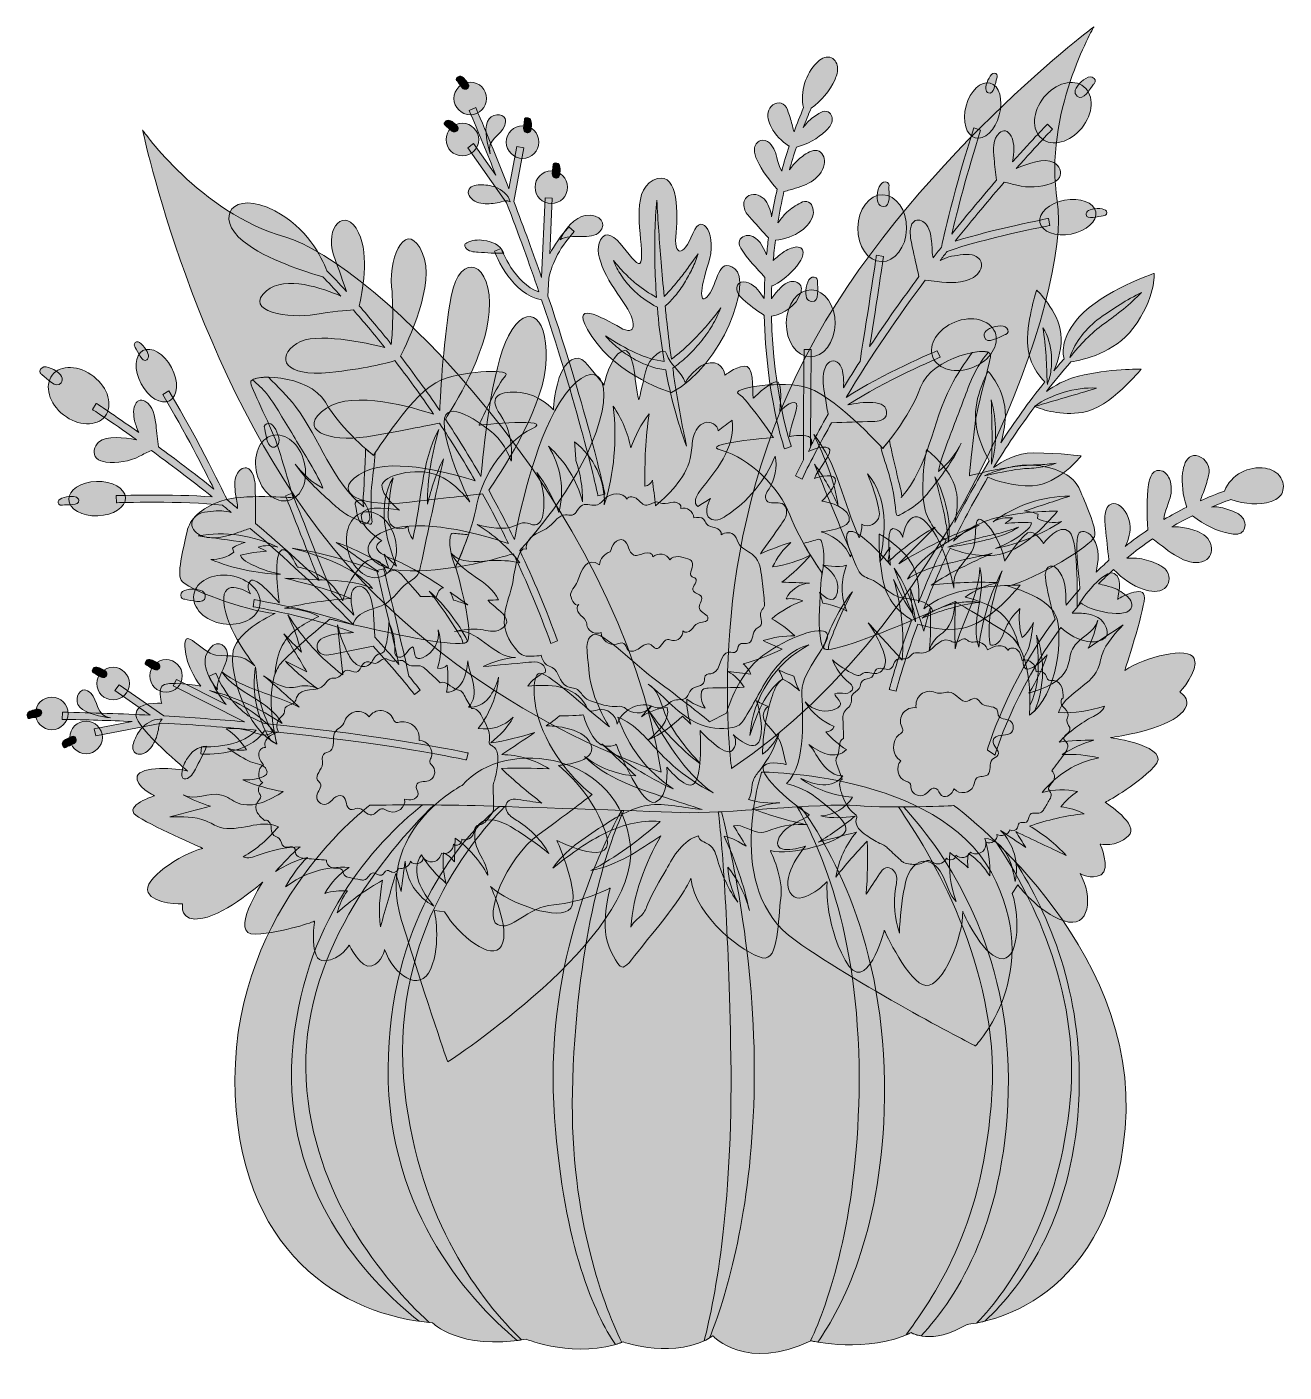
# Model space of a CAD drawing. Extents: x 60 to 654, y -679 to -43.
import ezdxf

# ---------------------------------------------------------------- set-up
doc = ezdxf.new("R2010")
doc.units = 0
doc.header["$MEASUREMENT"] = 0
doc.layers.add('Layer 1', color=7, linetype='Continuous', lineweight=0)

# ---------------------------------------------------------------- blocks, each defined once
blk = doc.blocks.new('Block_2')
at = {"layer": 'Layer 1', "true_color": 0xf0b043, "transparency": 33554687}
h = blk.add_hatch(color=43, dxfattribs=at)
h.dxf.hatch_style = 2
edge = h.paths.add_edge_path()
edge.add_arc((269.59, -77.27), 7.7, 0, 360)
at = {"layer": 'Layer 1', "true_color": 0x4c2f29, "transparency": 33554687}
h = blk.add_hatch(color=29, dxfattribs=at)
h.dxf.hatch_style = 2
edge = h.paths.add_edge_path()
edge.add_spline(control_points=[(263.15, -68.74), (263.03, -68.59), (262.9, -68.42), (262.88, -68.23), (262.84, -67.92), (263.08, -67.64), (263.32, -67.44), (263.66, -67.14), (264.04, -66.86), (264.48, -66.78), (265.34, -66.62), (266.14, -67.24), (266.74, -67.87), (267.39, -68.55), (267.97, -69.29), (268.47, -70.08), (268.69, -70.42), (268.89, -70.77), (268.93, -71.17), (268.99, -71.73), (268.7, -72.29), (268.24, -72.61), (267.78, -72.93), (267.17, -73.01), (266.63, -72.87), (265.44, -72.57), (263.92, -69.69), (263.15, -68.74)], knot_values=[0, 0, 0, 0, 1, 1, 1, 2, 2, 2, 3, 3, 3, 4, 4, 4, 5, 5, 5, 6, 6, 6, 7, 7, 7, 8, 8, 8, 9, 9, 9, 9], degree=3, periodic=0)
at = {"layer": 'Layer 1', "true_color": 0x6a392c, "transparency": 33554687}
h = blk.add_hatch(color=17, dxfattribs=at)
h.dxf.hatch_style = 2
edge = h.paths.add_edge_path()
edge.add_spline(control_points=[(333.24, -264.4), (333.13, -263.87), (325.34, -226.97), (306.32, -170.78), (306.32, -170.78), (306.69, -162.41), (306.69, -162.41), (307.79, -156.82), (310.81, -148.89), (318.67, -140.2), (318.67, -140.2), (316.16, -137.93), (316.16, -137.93), (312.08, -142.44), (309.21, -146.76), (307.21, -150.7), (307.21, -150.7), (308.36, -124.39), (308.36, -124.39), (308.36, -124.39), (304.98, -124.25), (304.98, -124.25), (304.98, -124.25), (303.33, -161.68), (303.33, -161.68), (303.32, -161.77), (303.31, -161.84), (303.29, -161.93), (299.37, -150.63), (295, -138.62), (290.19, -126.05), (290.19, -126.05), (294.97, -100.69), (294.97, -100.69), (294.97, -100.69), (291.64, -100.06), (291.64, -100.06), (291.64, -100.06), (287.87, -120.04), (287.87, -120.04), (283.07, -107.71), (277.85, -94.87), (272.16, -81.62), (272.16, -81.62), (269.05, -82.95), (269.05, -82.95), (273.53, -93.4), (277.72, -103.57), (281.64, -113.46), (281.64, -113.46), (271.16, -98.6), (271.16, -98.6), (271.16, -98.6), (268.4, -100.56), (268.4, -100.56), (268.4, -100.56), (286.77, -126.61), (286.77, -126.61), (292.48, -141.49), (297.55, -155.57), (302.02, -168.64), (290.56, -165.03), (284.26, -148.44), (284.19, -148.26), (284.19, -148.26), (281.02, -149.43), (281.02, -149.43), (281.18, -149.88), (283.3, -155.5), (287.39, -161.11), (291.08, -166.17), (296.39, -171.18), (303.3, -172.41), (322.11, -228.07), (329.81, -264.56), (329.92, -265.09), (329.92, -265.09), (333.24, -264.4), (333.24, -264.4)], knot_values=[0, 0, 0, 0, 1, 1, 1, 2, 2, 2, 3, 3, 3, 4, 4, 4, 5, 5, 5, 6, 6, 6, 7, 7, 7, 8, 8, 8, 9, 9, 9, 10, 10, 10, 11, 11, 11, 12, 12, 12, 13, 13, 13, 14, 14, 14, 15, 15, 15, 16, 16, 16, 17, 17, 17, 18, 18, 18, 19, 19, 19, 20, 20, 20, 21, 21, 21, 22, 22, 22, 23, 23, 23, 24, 24, 24, 25, 25, 25, 26, 26, 26, 26], degree=3, periodic=0)
at = {"layer": 'Layer 1', "true_color": 0x4c2f29, "transparency": 33554687}
h = blk.add_hatch(color=29, dxfattribs=at)
h.dxf.hatch_style = 2
edge = h.paths.add_edge_path()
edge.add_spline(control_points=[(257.66, -89.88), (257.51, -89.76), (257.35, -89.63), (257.28, -89.45), (257.17, -89.15), (257.35, -88.83), (257.53, -88.57), (257.79, -88.2), (258.1, -87.85), (258.51, -87.67), (259.32, -87.32), (260.23, -87.74), (260.97, -88.22), (261.75, -88.73), (262.48, -89.32), (263.15, -89.98), (263.44, -90.26), (263.72, -90.56), (263.85, -90.94), (264.03, -91.46), (263.87, -92.08), (263.5, -92.5), (263.12, -92.91), (262.55, -93.13), (261.99, -93.12), (260.76, -93.09), (258.63, -90.64), (257.66, -89.88)], knot_values=[0, 0, 0, 0, 1, 1, 1, 2, 2, 2, 3, 3, 3, 4, 4, 4, 5, 5, 5, 6, 6, 6, 7, 7, 7, 8, 8, 8, 9, 9, 9, 9], degree=3, periodic=0)
at = {"layer": 'Layer 1', "true_color": 0x01785d, "transparency": 33554687}
h = blk.add_hatch(color=126, dxfattribs=at)
h.dxf.hatch_style = 2
edge = h.paths.add_edge_path()
edge.add_spline(control_points=[(286.07, -86.82), (286.38, -87.64), (286.37, -88.75), (285.87, -90.13), (284.16, -94.9), (277.11, -96.53), (278.98, -103.44), (277.79, -99.05), (275.96, -92.42), (277.68, -88.13), (279.24, -84.23), (285.1, -84.18), (286.07, -86.82)], knot_values=[0, 0, 0, 0, 1, 1, 1, 2, 2, 2, 3, 3, 3, 4, 4, 4, 4], degree=3, periodic=0)
at = {"layer": 'Layer 1', "true_color": 0x4c2f29, "transparency": 33554687}
h = blk.add_hatch(color=29, dxfattribs=at)
h.dxf.hatch_style = 2
edge = h.paths.add_edge_path()
edge.add_spline(control_points=[(295.23, -87.25), (295.24, -87.06), (295.26, -86.85), (295.37, -86.69), (295.55, -86.43), (295.91, -86.39), (296.23, -86.39), (296.68, -86.39), (297.15, -86.44), (297.53, -86.68), (298.27, -87.14), (298.46, -88.13), (298.48, -89), (298.51, -89.94), (298.45, -90.88), (298.3, -91.8), (298.23, -92.19), (298.15, -92.6), (297.91, -92.92), (297.59, -93.37), (296.99, -93.6), (296.43, -93.53), (295.88, -93.46), (295.37, -93.12), (295.06, -92.65), (294.38, -91.63), (295.16, -88.47), (295.23, -87.25)], knot_values=[0, 0, 0, 0, 1, 1, 1, 2, 2, 2, 3, 3, 3, 4, 4, 4, 5, 5, 5, 6, 6, 6, 7, 7, 7, 8, 8, 8, 9, 9, 9, 9], degree=3, periodic=0)
at = {"layer": 'Layer 1', "true_color": 0xf0b043, "transparency": 33554687}
h = blk.add_hatch(color=43, dxfattribs=at)
h.dxf.hatch_style = 2
edge = h.paths.add_edge_path()
edge.add_arc((265.87, -96.73), 7.7, 0, 360)
h = blk.add_hatch(color=43, dxfattribs=at)
h.dxf.hatch_style = 2
edge = h.paths.add_edge_path()
edge.add_arc((294.33, -97.9), 7.7, 0, 360)
at = {"layer": 'Layer 1', "true_color": 0x4c2f29, "transparency": 33554687}
h = blk.add_hatch(color=29, dxfattribs=at)
h.dxf.hatch_style = 2
edge = h.paths.add_edge_path()
edge.add_spline(control_points=[(308.79, -108.6), (308.8, -108.4), (308.82, -108.19), (308.93, -108.03), (309.11, -107.78), (309.47, -107.73), (309.79, -107.74), (310.24, -107.74), (310.71, -107.79), (311.09, -108.02), (311.84, -108.48), (312.02, -109.48), (312.05, -110.35), (312.08, -111.28), (312.02, -112.22), (311.86, -113.15), (311.8, -113.54), (311.71, -113.94), (311.48, -114.27), (311.15, -114.72), (310.55, -114.95), (310, -114.88), (309.44, -114.81), (308.94, -114.46), (308.62, -114), (307.94, -112.98), (308.73, -109.82), (308.79, -108.6)], knot_values=[0, 0, 0, 0, 1, 1, 1, 2, 2, 2, 3, 3, 3, 4, 4, 4, 5, 5, 5, 6, 6, 6, 7, 7, 7, 8, 8, 8, 9, 9, 9, 9], degree=3, periodic=0)
at = {"layer": 'Layer 1', "true_color": 0xf0b043, "transparency": 33554687}
h = blk.add_hatch(color=43, dxfattribs=at)
h.dxf.hatch_style = 2
edge = h.paths.add_edge_path()
edge.add_arc((307.89, -119.24), 7.7, 0, 360)
at = {"layer": 'Layer 1', "true_color": 0x01785d, "transparency": 33554687}
h = blk.add_hatch(color=126, dxfattribs=at)
h.dxf.hatch_style = 2
edge = h.paths.add_edge_path()
edge.add_spline(control_points=[(281.58, -119.25), (279.24, -118.33), (276.68, -118.09), (274.16, -118.11), (271.95, -118.13), (269.22, -118.78), (268.72, -120.93), (268.48, -121.95), (268.86, -123.03), (269.47, -123.88), (271.07, -126.08), (273.98, -126.89), (276.7, -127.04), (279.21, -127.17), (281.73, -126.86), (284.13, -126.12), (285.65, -125.65), (287, -125.27), (288.46, -126.06), (287.63, -122.95), (284.47, -120.39), (281.58, -119.25)], knot_values=[0, 0, 0, 0, 1, 1, 1, 2, 2, 2, 3, 3, 3, 4, 4, 4, 5, 5, 5, 6, 6, 6, 7, 7, 7, 7], degree=3, periodic=0)
h = blk.add_hatch(color=126, dxfattribs=at)
h.dxf.hatch_style = 2
edge = h.paths.add_edge_path()
edge.add_spline(control_points=[(330.87, -140.19), (326.73, -144.67), (317.29, -140.68), (312.02, -144.06), (313.6, -139.83), (319.42, -133.07), (323.93, -132.57), (331.47, -131.72), (334.11, -136.69), (330.87, -140.19)], knot_values=[0, 0, 0, 0, 1, 1, 1, 2, 2, 2, 3, 3, 3, 3], degree=3, periodic=0)
h = blk.add_hatch(color=126, dxfattribs=at)
h.dxf.hatch_style = 2
edge = h.paths.add_edge_path()
edge.add_spline(control_points=[(275.83, -144.34), (273.18, -143.96), (270.37, -144.18), (268.01, -145.45), (267.62, -145.66), (267.23, -145.93), (267.07, -146.34), (266.91, -146.8), (267.08, -147.31), (267.34, -147.72), (268.55, -149.59), (271.13, -149.88), (273.36, -149.97), (277.33, -150.13), (281.52, -150.63), (285.45, -150.36), (283.38, -146.31), (280.28, -144.97), (275.83, -144.34)], knot_values=[0, 0, 0, 0, 1, 1, 1, 2, 2, 2, 3, 3, 3, 4, 4, 4, 5, 5, 5, 6, 6, 6, 6], degree=3, periodic=0)
at = {"layer": 'Layer 1'}
for centre in [(269.59, -77.27), (265.87, -96.73), (294.33, -97.9), (307.89, -119.24)]:
    blk.add_circle(centre, 7.7, dxfattribs=at)
for points, knots in [([(263.15, -68.74), (263.03, -68.59), (262.9, -68.42), (262.88, -68.23), (262.84, -67.92), (263.08, -67.64), (263.32, -67.44), (263.66, -67.14), (264.04, -66.86), (264.48, -66.78), (265.34, -66.62), (266.14, -67.24), (266.74, -67.87), (267.39, -68.55), (267.97, -69.29), (268.47, -70.08), (268.69, -70.42), (268.89, -70.77), (268.93, -71.17), (268.99, -71.73), (268.7, -72.29), (268.24, -72.61), (267.78, -72.93), (267.17, -73.01), (266.63, -72.87), (265.44, -72.57), (263.92, -69.69), (263.15, -68.74)], [0, 0, 0, 0, 1, 1, 1, 2, 2, 2, 3, 3, 3, 4, 4, 4, 5, 5, 5, 6, 6, 6, 7, 7, 7, 8, 8, 8, 9, 9, 9, 9]), ([(333.24, -264.4), (333.13, -263.87), (325.34, -226.97), (306.32, -170.78), (306.32, -170.78), (306.69, -162.41), (306.69, -162.41), (307.79, -156.82), (310.81, -148.89), (318.67, -140.2), (318.67, -140.2), (316.16, -137.93), (316.16, -137.93), (312.08, -142.44), (309.21, -146.76), (307.21, -150.7), (307.21, -150.7), (308.36, -124.39), (308.36, -124.39), (308.36, -124.39), (304.98, -124.25), (304.98, -124.25), (304.98, -124.25), (303.33, -161.68), (303.33, -161.68), (303.32, -161.77), (303.31, -161.84), (303.29, -161.93), (299.37, -150.63), (295, -138.62), (290.19, -126.05), (290.19, -126.05), (294.97, -100.69), (294.97, -100.69), (294.97, -100.69), (291.64, -100.06), (291.64, -100.06), (291.64, -100.06), (287.87, -120.04), (287.87, -120.04), (283.07, -107.71), (277.85, -94.87), (272.16, -81.62), (272.16, -81.62), (269.05, -82.95), (269.05, -82.95), (273.53, -93.4), (277.72, -103.57), (281.64, -113.46), (281.64, -113.46), (271.16, -98.6), (271.16, -98.6), (271.16, -98.6), (268.4, -100.56), (268.4, -100.56), (268.4, -100.56), (286.77, -126.61), (286.77, -126.61), (292.48, -141.49), (297.55, -155.57), (302.02, -168.64), (290.56, -165.03), (284.26, -148.44), (284.19, -148.26), (284.19, -148.26), (281.02, -149.43), (281.02, -149.43), (281.18, -149.88), (283.3, -155.5), (287.39, -161.11), (291.08, -166.17), (296.39, -171.18), (303.3, -172.41), (322.11, -228.07), (329.81, -264.56), (329.92, -265.09), (329.92, -265.09), (333.24, -264.4), (333.24, -264.4)], [0, 0, 0, 0, 1, 1, 1, 2, 2, 2, 3, 3, 3, 4, 4, 4, 5, 5, 5, 6, 6, 6, 7, 7, 7, 8, 8, 8, 9, 9, 9, 10, 10, 10, 11, 11, 11, 12, 12, 12, 13, 13, 13, 14, 14, 14, 15, 15, 15, 16, 16, 16, 17, 17, 17, 18, 18, 18, 19, 19, 19, 20, 20, 20, 21, 21, 21, 22, 22, 22, 23, 23, 23, 24, 24, 24, 25, 25, 25, 26, 26, 26, 26]), ([(257.66, -89.88), (257.51, -89.76), (257.35, -89.63), (257.28, -89.45), (257.17, -89.15), (257.35, -88.83), (257.53, -88.57), (257.79, -88.2), (258.1, -87.85), (258.51, -87.67), (259.32, -87.32), (260.23, -87.74), (260.97, -88.22), (261.75, -88.73), (262.48, -89.32), (263.15, -89.98), (263.44, -90.26), (263.72, -90.56), (263.85, -90.94), (264.03, -91.46), (263.87, -92.08), (263.5, -92.5), (263.12, -92.91), (262.55, -93.13), (261.99, -93.12), (260.76, -93.09), (258.63, -90.64), (257.66, -89.88)], [0, 0, 0, 0, 1, 1, 1, 2, 2, 2, 3, 3, 3, 4, 4, 4, 5, 5, 5, 6, 6, 6, 7, 7, 7, 8, 8, 8, 9, 9, 9, 9]), ([(286.07, -86.82), (286.38, -87.64), (286.37, -88.75), (285.87, -90.13), (284.16, -94.9), (277.11, -96.53), (278.98, -103.44), (277.79, -99.05), (275.96, -92.42), (277.68, -88.13), (279.24, -84.23), (285.1, -84.18), (286.07, -86.82)], [0, 0, 0, 0, 1, 1, 1, 2, 2, 2, 3, 3, 3, 4, 4, 4, 4]), ([(295.23, -87.25), (295.24, -87.06), (295.26, -86.85), (295.37, -86.69), (295.55, -86.43), (295.91, -86.39), (296.23, -86.39), (296.68, -86.39), (297.15, -86.44), (297.53, -86.68), (298.27, -87.14), (298.46, -88.13), (298.48, -89), (298.51, -89.94), (298.45, -90.88), (298.3, -91.8), (298.23, -92.19), (298.15, -92.6), (297.91, -92.92), (297.59, -93.37), (296.99, -93.6), (296.43, -93.53), (295.88, -93.46), (295.37, -93.12), (295.06, -92.65), (294.38, -91.63), (295.16, -88.47), (295.23, -87.25)], [0, 0, 0, 0, 1, 1, 1, 2, 2, 2, 3, 3, 3, 4, 4, 4, 5, 5, 5, 6, 6, 6, 7, 7, 7, 8, 8, 8, 9, 9, 9, 9]), ([(308.79, -108.6), (308.8, -108.4), (308.82, -108.19), (308.93, -108.03), (309.11, -107.78), (309.47, -107.73), (309.79, -107.74), (310.24, -107.74), (310.71, -107.79), (311.09, -108.02), (311.84, -108.48), (312.02, -109.48), (312.05, -110.35), (312.08, -111.28), (312.02, -112.22), (311.86, -113.15), (311.8, -113.54), (311.71, -113.94), (311.48, -114.27), (311.15, -114.72), (310.55, -114.95), (310, -114.88), (309.44, -114.81), (308.94, -114.46), (308.62, -114), (307.94, -112.98), (308.73, -109.82), (308.79, -108.6)], [0, 0, 0, 0, 1, 1, 1, 2, 2, 2, 3, 3, 3, 4, 4, 4, 5, 5, 5, 6, 6, 6, 7, 7, 7, 8, 8, 8, 9, 9, 9, 9]), ([(281.58, -119.25), (279.24, -118.33), (276.68, -118.09), (274.16, -118.11), (271.95, -118.13), (269.22, -118.78), (268.72, -120.93), (268.48, -121.95), (268.86, -123.03), (269.47, -123.88), (271.07, -126.08), (273.98, -126.89), (276.7, -127.04), (279.21, -127.17), (281.73, -126.86), (284.13, -126.12), (285.65, -125.65), (287, -125.27), (288.46, -126.06), (287.63, -122.95), (284.47, -120.39), (281.58, -119.25)], [0, 0, 0, 0, 1, 1, 1, 2, 2, 2, 3, 3, 3, 4, 4, 4, 5, 5, 5, 6, 6, 6, 7, 7, 7, 7]), ([(330.87, -140.19), (326.73, -144.67), (317.29, -140.68), (312.02, -144.06), (313.6, -139.83), (319.42, -133.07), (323.93, -132.57), (331.47, -131.72), (334.11, -136.69), (330.87, -140.19)], [0, 0, 0, 0, 1, 1, 1, 2, 2, 2, 3, 3, 3, 3]), ([(275.83, -144.34), (273.18, -143.96), (270.37, -144.18), (268.01, -145.45), (267.62, -145.66), (267.23, -145.93), (267.07, -146.34), (266.91, -146.8), (267.08, -147.31), (267.34, -147.72), (268.55, -149.59), (271.13, -149.88), (273.36, -149.97), (277.33, -150.13), (281.52, -150.63), (285.45, -150.36), (283.38, -146.31), (280.28, -144.97), (275.83, -144.34)], [0, 0, 0, 0, 1, 1, 1, 2, 2, 2, 3, 3, 3, 4, 4, 4, 5, 5, 5, 6, 6, 6, 6])]:
    blk.add_open_spline(points, degree=3, knots=knots, dxfattribs=at)
blk = doc.blocks.new('Block_3')
at = {"layer": 'Layer 1', "true_color": 0x01785d, "transparency": 33554687}
h = blk.add_hatch(color=126, dxfattribs=at)
h.dxf.hatch_style = 2
edge = h.paths.add_edge_path()
edge.add_spline(control_points=[(154.28, -337.87), (156.66, -343.48), (149.15, -350.45), (150.08, -356.64), (146.86, -353.47), (143.09, -345.38), (144.48, -341.07), (146.8, -333.85), (152.42, -333.47), (154.28, -337.87)], knot_values=[0, 0, 0, 0, 1, 1, 1, 2, 2, 2, 3, 3, 3, 3], degree=3, periodic=0)
at = {"layer": 'Layer 1', "true_color": 0x4c2f29, "transparency": 33554687}
h = blk.add_hatch(color=29, dxfattribs=at)
h.dxf.hatch_style = 2
edge = h.paths.add_edge_path()
edge.add_spline(control_points=[(116.41, -345.04), (116.24, -344.95), (116.05, -344.85), (115.95, -344.69), (115.79, -344.41), (115.9, -344.07), (116.03, -343.78), (116.22, -343.37), (116.46, -342.96), (116.83, -342.71), (117.56, -342.22), (118.53, -342.46), (119.34, -342.79), (120.21, -343.15), (121.04, -343.59), (121.82, -344.11), (122.15, -344.33), (122.48, -344.57), (122.68, -344.92), (122.96, -345.4), (122.92, -346.04), (122.63, -346.52), (122.34, -347), (121.82, -347.32), (121.26, -347.41), (120.06, -347.61), (117.5, -345.6), (116.41, -345.04)], knot_values=[0, 0, 0, 0, 1, 1, 1, 2, 2, 2, 3, 3, 3, 4, 4, 4, 5, 5, 5, 6, 6, 6, 7, 7, 7, 8, 8, 8, 9, 9, 9, 9], degree=3, periodic=0)
at = {"layer": 'Layer 1', "true_color": 0xf0b043, "transparency": 33554687}
h = blk.add_hatch(color=43, dxfattribs=at)
h.dxf.hatch_style = 2
edge = h.paths.add_edge_path()
edge.add_arc((125.75, -350.23), 7.7, 0, 360)
at = {"layer": 'Layer 1', "true_color": 0x6a392c, "transparency": 33554687}
h = blk.add_hatch(color=17, dxfattribs=at)
h.dxf.hatch_style = 2
edge = h.paths.add_edge_path()
edge.add_spline(control_points=[(268.53, -386.66), (268, -386.54), (231.16, -378.51), (172.1, -372.8), (172.1, -372.8), (164.63, -369.03), (164.63, -369.03), (159.98, -365.74), (153.98, -359.73), (149.28, -349), (149.28, -349), (146.18, -350.36), (146.18, -350.36), (148.62, -355.93), (151.39, -360.31), (154.16, -363.76), (154.16, -363.76), (130.64, -351.91), (130.64, -351.91), (130.64, -351.91), (129.12, -354.94), (129.12, -354.94), (129.12, -354.94), (162.58, -371.8), (162.58, -371.8), (162.66, -371.85), (162.72, -371.88), (162.79, -371.93), (150.88, -370.88), (138.13, -369.93), (124.69, -369.17), (124.69, -369.17), (103.53, -354.41), (103.53, -354.41), (103.53, -354.41), (101.59, -357.19), (101.59, -357.19), (101.59, -357.19), (118.26, -368.82), (118.26, -368.82), (105.05, -368.14), (91.2, -367.63), (76.78, -367.38), (76.78, -367.38), (76.72, -370.77), (76.72, -370.77), (88.08, -370.96), (99.08, -371.32), (109.71, -371.8), (109.71, -371.8), (91.86, -375.26), (91.86, -375.26), (91.86, -375.26), (92.51, -378.59), (92.51, -378.59), (92.51, -378.59), (123.81, -372.51), (123.81, -372.51), (139.72, -373.41), (154.64, -374.56), (168.39, -375.85), (160.4, -384.82), (142.68, -383.76), (142.49, -383.74), (142.49, -383.74), (142.26, -387.12), (142.26, -387.12), (142.74, -387.16), (148.73, -387.53), (155.52, -386.1), (161.65, -384.82), (168.4, -382.02), (172.36, -376.23), (230.83, -381.9), (267.27, -389.85), (267.8, -389.96), (267.8, -389.96), (268.53, -386.66), (268.53, -386.66)], knot_values=[0, 0, 0, 0, 1, 1, 1, 2, 2, 2, 3, 3, 3, 4, 4, 4, 5, 5, 5, 6, 6, 6, 7, 7, 7, 8, 8, 8, 9, 9, 9, 10, 10, 10, 11, 11, 11, 12, 12, 12, 13, 13, 13, 14, 14, 14, 15, 15, 15, 16, 16, 16, 17, 17, 17, 18, 18, 18, 19, 19, 19, 20, 20, 20, 21, 21, 21, 22, 22, 22, 23, 23, 23, 24, 24, 24, 25, 25, 25, 26, 26, 26, 26], degree=3, periodic=0)
at = {"layer": 'Layer 1', "true_color": 0x4c2f29, "transparency": 33554687}
h = blk.add_hatch(color=29, dxfattribs=at)
h.dxf.hatch_style = 2
edge = h.paths.add_edge_path()
edge.add_spline(control_points=[(91.38, -348.65), (91.21, -348.56), (91.02, -348.47), (90.92, -348.3), (90.76, -348.03), (90.87, -347.68), (91, -347.39), (91.19, -346.98), (91.43, -346.57), (91.8, -346.32), (92.53, -345.83), (93.5, -346.07), (94.31, -346.41), (95.18, -346.76), (96.01, -347.2), (96.79, -347.72), (97.12, -347.94), (97.45, -348.19), (97.65, -348.53), (97.93, -349.02), (97.89, -349.66), (97.6, -350.13), (97.31, -350.61), (96.79, -350.93), (96.23, -351.02), (95.03, -351.23), (92.47, -349.22), (91.38, -348.65)], knot_values=[0, 0, 0, 0, 1, 1, 1, 2, 2, 2, 3, 3, 3, 4, 4, 4, 5, 5, 5, 6, 6, 6, 7, 7, 7, 8, 8, 8, 9, 9, 9, 9], degree=3, periodic=0)
at = {"layer": 'Layer 1', "true_color": 0xf0b043, "transparency": 33554687}
h = blk.add_hatch(color=43, dxfattribs=at)
h.dxf.hatch_style = 2
edge = h.paths.add_edge_path()
edge.add_arc((100.72, -353.85), 7.7, 0, 360)
h = blk.add_hatch(color=43, dxfattribs=at)
h.dxf.hatch_style = 2
edge = h.paths.add_edge_path()
edge.add_arc((71.76, -367.95), 7.7, 0, 360)
at = {"layer": 'Layer 1', "true_color": 0x01785d, "transparency": 33554687}
h = blk.add_hatch(color=126, dxfattribs=at)
h.dxf.hatch_style = 2
edge = h.paths.add_edge_path()
edge.add_spline(control_points=[(87.23, -356.83), (88.1, -356.89), (89.11, -357.35), (90.17, -358.37), (93.82, -361.89), (92.41, -368.99), (99.48, -370.11), (94.99, -369.4), (88.19, -368.35), (84.98, -365.02), (82.07, -362), (84.43, -356.63), (87.23, -356.83)], knot_values=[0, 0, 0, 0, 1, 1, 1, 2, 2, 2, 3, 3, 3, 4, 4, 4, 4], degree=3, periodic=0)
at = {"layer": 'Layer 1', "true_color": 0x4c2f29, "transparency": 33554687}
h = blk.add_hatch(color=29, dxfattribs=at)
h.dxf.hatch_style = 2
edge = h.paths.add_edge_path()
edge.add_spline(control_points=[(61.34, -370.32), (61.15, -370.37), (60.95, -370.41), (60.76, -370.36), (60.46, -370.26), (60.31, -369.93), (60.22, -369.63), (60.08, -369.2), (59.99, -368.74), (60.1, -368.3), (60.31, -367.45), (61.2, -366.98), (62.02, -366.68), (62.9, -366.37), (63.82, -366.15), (64.74, -366.01), (65.14, -365.95), (65.55, -365.92), (65.93, -366.04), (66.46, -366.22), (66.86, -366.71), (66.96, -367.27), (67.06, -367.82), (66.88, -368.4), (66.54, -368.84), (65.77, -369.8), (62.52, -370.01), (61.34, -370.32)], knot_values=[0, 0, 0, 0, 1, 1, 1, 2, 2, 2, 3, 3, 3, 4, 4, 4, 5, 5, 5, 6, 6, 6, 7, 7, 7, 8, 8, 8, 9, 9, 9, 9], degree=3, periodic=0)
at = {"layer": 'Layer 1', "true_color": 0xf0b043, "transparency": 33554687}
h = blk.add_hatch(color=43, dxfattribs=at)
h.dxf.hatch_style = 2
edge = h.paths.add_edge_path()
edge.add_arc((87.98, -379.32), 7.7, 0, 360)
at = {"layer": 'Layer 1', "true_color": 0x01785d, "transparency": 33554687}
h = blk.add_hatch(color=126, dxfattribs=at)
h.dxf.hatch_style = 2
edge = h.paths.add_edge_path()
edge.add_spline(control_points=[(114.96, -374.23), (113.16, -375.99), (111.89, -378.22), (110.88, -380.53), (110, -382.55), (109.46, -385.31), (111.22, -386.65), (112.05, -387.29), (113.19, -387.38), (114.22, -387.17), (116.88, -386.62), (118.82, -384.29), (120.06, -381.87), (121.21, -379.64), (121.96, -377.21), (122.27, -374.72), (122.47, -373.14), (122.68, -371.75), (124, -370.75), (120.82, -370.23), (117.19, -372.05), (114.96, -374.23)], knot_values=[0, 0, 0, 0, 1, 1, 1, 2, 2, 2, 3, 3, 3, 4, 4, 4, 5, 5, 5, 6, 6, 6, 7, 7, 7, 7], degree=3, periodic=0)
at = {"layer": 'Layer 1', "true_color": 0x4c2f29, "transparency": 33554687}
h = blk.add_hatch(color=29, dxfattribs=at)
h.dxf.hatch_style = 2
edge = h.paths.add_edge_path()
edge.add_spline(control_points=[(78.37, -384), (78.2, -384.09), (78.01, -384.18), (77.82, -384.16), (77.5, -384.14), (77.28, -383.85), (77.12, -383.58), (76.89, -383.19), (76.69, -382.76), (76.7, -382.31), (76.72, -381.44), (77.47, -380.77), (78.21, -380.3), (79, -379.8), (79.84, -379.37), (80.71, -379.03), (81.08, -378.88), (81.47, -378.75), (81.87, -378.79), (82.42, -378.84), (82.92, -379.23), (83.15, -379.75), (83.37, -380.26), (83.33, -380.87), (83.09, -381.38), (82.57, -382.48), (79.45, -383.43), (78.37, -384)], knot_values=[0, 0, 0, 0, 1, 1, 1, 2, 2, 2, 3, 3, 3, 4, 4, 4, 5, 5, 5, 6, 6, 6, 7, 7, 7, 8, 8, 8, 9, 9, 9, 9], degree=3, periodic=0)
at = {"layer": 'Layer 1', "true_color": 0x01785d, "transparency": 33554687}
h = blk.add_hatch(color=126, dxfattribs=at)
h.dxf.hatch_style = 2
edge = h.paths.add_edge_path()
edge.add_spline(control_points=[(135.48, -389.76), (134.05, -392.03), (133.1, -394.68), (133.29, -397.35), (133.33, -397.79), (133.41, -398.26), (133.72, -398.57), (134.07, -398.91), (134.61, -398.96), (135.09, -398.89), (137.29, -398.56), (138.61, -396.32), (139.61, -394.33), (141.39, -390.77), (143.55, -387.16), (144.92, -383.46), (140.38, -383.68), (137.89, -385.97), (135.48, -389.76)], knot_values=[0, 0, 0, 0, 1, 1, 1, 2, 2, 2, 3, 3, 3, 4, 4, 4, 5, 5, 5, 6, 6, 6, 6], degree=3, periodic=0)
at = {"layer": 'Layer 1'}
for centre in [(125.75, -350.23), (100.72, -353.85), (71.76, -367.95), (87.98, -379.32)]:
    blk.add_circle(centre, 7.7, dxfattribs=at)
for points, knots in [([(154.28, -337.87), (156.66, -343.48), (149.15, -350.45), (150.08, -356.64), (146.86, -353.47), (143.09, -345.38), (144.48, -341.07), (146.8, -333.85), (152.42, -333.47), (154.28, -337.87)], [0, 0, 0, 0, 1, 1, 1, 2, 2, 2, 3, 3, 3, 3]), ([(116.41, -345.04), (116.24, -344.95), (116.05, -344.85), (115.95, -344.69), (115.79, -344.41), (115.9, -344.07), (116.03, -343.78), (116.22, -343.37), (116.46, -342.96), (116.83, -342.71), (117.56, -342.22), (118.53, -342.46), (119.34, -342.79), (120.21, -343.15), (121.04, -343.59), (121.82, -344.11), (122.15, -344.33), (122.48, -344.57), (122.68, -344.92), (122.96, -345.4), (122.92, -346.04), (122.63, -346.52), (122.34, -347), (121.82, -347.32), (121.26, -347.41), (120.06, -347.61), (117.5, -345.6), (116.41, -345.04)], [0, 0, 0, 0, 1, 1, 1, 2, 2, 2, 3, 3, 3, 4, 4, 4, 5, 5, 5, 6, 6, 6, 7, 7, 7, 8, 8, 8, 9, 9, 9, 9]), ([(268.53, -386.66), (268, -386.54), (231.16, -378.51), (172.1, -372.8), (172.1, -372.8), (164.63, -369.03), (164.63, -369.03), (159.98, -365.74), (153.98, -359.73), (149.28, -349), (149.28, -349), (146.18, -350.36), (146.18, -350.36), (148.62, -355.93), (151.39, -360.31), (154.16, -363.76), (154.16, -363.76), (130.64, -351.91), (130.64, -351.91), (130.64, -351.91), (129.12, -354.94), (129.12, -354.94), (129.12, -354.94), (162.58, -371.8), (162.58, -371.8), (162.66, -371.85), (162.72, -371.88), (162.79, -371.93), (150.88, -370.88), (138.13, -369.93), (124.69, -369.17), (124.69, -369.17), (103.53, -354.41), (103.53, -354.41), (103.53, -354.41), (101.59, -357.19), (101.59, -357.19), (101.59, -357.19), (118.26, -368.82), (118.26, -368.82), (105.05, -368.14), (91.2, -367.63), (76.78, -367.38), (76.78, -367.38), (76.72, -370.77), (76.72, -370.77), (88.08, -370.96), (99.08, -371.32), (109.71, -371.8), (109.71, -371.8), (91.86, -375.26), (91.86, -375.26), (91.86, -375.26), (92.51, -378.59), (92.51, -378.59), (92.51, -378.59), (123.81, -372.51), (123.81, -372.51), (139.72, -373.41), (154.64, -374.56), (168.39, -375.85), (160.4, -384.82), (142.68, -383.76), (142.49, -383.74), (142.49, -383.74), (142.26, -387.12), (142.26, -387.12), (142.74, -387.16), (148.73, -387.53), (155.52, -386.1), (161.65, -384.82), (168.4, -382.02), (172.36, -376.23), (230.83, -381.9), (267.27, -389.85), (267.8, -389.96), (267.8, -389.96), (268.53, -386.66), (268.53, -386.66)], [0, 0, 0, 0, 1, 1, 1, 2, 2, 2, 3, 3, 3, 4, 4, 4, 5, 5, 5, 6, 6, 6, 7, 7, 7, 8, 8, 8, 9, 9, 9, 10, 10, 10, 11, 11, 11, 12, 12, 12, 13, 13, 13, 14, 14, 14, 15, 15, 15, 16, 16, 16, 17, 17, 17, 18, 18, 18, 19, 19, 19, 20, 20, 20, 21, 21, 21, 22, 22, 22, 23, 23, 23, 24, 24, 24, 25, 25, 25, 26, 26, 26, 26]), ([(91.38, -348.65), (91.21, -348.56), (91.02, -348.47), (90.92, -348.3), (90.76, -348.03), (90.87, -347.68), (91, -347.39), (91.19, -346.98), (91.43, -346.57), (91.8, -346.32), (92.53, -345.83), (93.5, -346.07), (94.31, -346.41), (95.18, -346.76), (96.01, -347.2), (96.79, -347.72), (97.12, -347.94), (97.45, -348.19), (97.65, -348.53), (97.93, -349.02), (97.89, -349.66), (97.6, -350.13), (97.31, -350.61), (96.79, -350.93), (96.23, -351.02), (95.03, -351.23), (92.47, -349.22), (91.38, -348.65)], [0, 0, 0, 0, 1, 1, 1, 2, 2, 2, 3, 3, 3, 4, 4, 4, 5, 5, 5, 6, 6, 6, 7, 7, 7, 8, 8, 8, 9, 9, 9, 9]), ([(87.23, -356.83), (88.1, -356.89), (89.11, -357.35), (90.17, -358.37), (93.82, -361.89), (92.41, -368.99), (99.48, -370.11), (94.99, -369.4), (88.19, -368.35), (84.98, -365.02), (82.07, -362), (84.43, -356.63), (87.23, -356.83)], [0, 0, 0, 0, 1, 1, 1, 2, 2, 2, 3, 3, 3, 4, 4, 4, 4]), ([(61.34, -370.32), (61.15, -370.37), (60.95, -370.41), (60.76, -370.36), (60.46, -370.26), (60.31, -369.93), (60.22, -369.63), (60.08, -369.2), (59.99, -368.74), (60.1, -368.3), (60.31, -367.45), (61.2, -366.98), (62.02, -366.68), (62.9, -366.37), (63.82, -366.15), (64.74, -366.01), (65.14, -365.95), (65.55, -365.92), (65.93, -366.04), (66.46, -366.22), (66.86, -366.71), (66.96, -367.27), (67.06, -367.82), (66.88, -368.4), (66.54, -368.84), (65.77, -369.8), (62.52, -370.01), (61.34, -370.32)], [0, 0, 0, 0, 1, 1, 1, 2, 2, 2, 3, 3, 3, 4, 4, 4, 5, 5, 5, 6, 6, 6, 7, 7, 7, 8, 8, 8, 9, 9, 9, 9]), ([(114.96, -374.23), (113.16, -375.99), (111.89, -378.22), (110.88, -380.53), (110, -382.55), (109.46, -385.31), (111.22, -386.65), (112.05, -387.29), (113.19, -387.38), (114.22, -387.17), (116.88, -386.62), (118.82, -384.29), (120.06, -381.87), (121.21, -379.64), (121.96, -377.21), (122.27, -374.72), (122.47, -373.14), (122.68, -371.75), (124, -370.75), (120.82, -370.23), (117.19, -372.05), (114.96, -374.23)], [0, 0, 0, 0, 1, 1, 1, 2, 2, 2, 3, 3, 3, 4, 4, 4, 5, 5, 5, 6, 6, 6, 7, 7, 7, 7]), ([(78.37, -384), (78.2, -384.09), (78.01, -384.18), (77.82, -384.16), (77.5, -384.14), (77.28, -383.85), (77.12, -383.58), (76.89, -383.19), (76.69, -382.76), (76.7, -382.31), (76.72, -381.44), (77.47, -380.77), (78.21, -380.3), (79, -379.8), (79.84, -379.37), (80.71, -379.03), (81.08, -378.88), (81.47, -378.75), (81.87, -378.79), (82.42, -378.84), (82.92, -379.23), (83.15, -379.75), (83.37, -380.26), (83.33, -380.87), (83.09, -381.38), (82.57, -382.48), (79.45, -383.43), (78.37, -384)], [0, 0, 0, 0, 1, 1, 1, 2, 2, 2, 3, 3, 3, 4, 4, 4, 5, 5, 5, 6, 6, 6, 7, 7, 7, 8, 8, 8, 9, 9, 9, 9]), ([(135.48, -389.76), (134.05, -392.03), (133.1, -394.68), (133.29, -397.35), (133.33, -397.79), (133.41, -398.26), (133.72, -398.57), (134.07, -398.91), (134.61, -398.96), (135.09, -398.89), (137.29, -398.56), (138.61, -396.32), (139.61, -394.33), (141.39, -390.77), (143.55, -387.16), (144.92, -383.46), (140.38, -383.68), (137.89, -385.97), (135.48, -389.76)], [0, 0, 0, 0, 1, 1, 1, 2, 2, 2, 3, 3, 3, 4, 4, 4, 5, 5, 5, 6, 6, 6, 6])]:
    blk.add_open_spline(points, degree=3, knots=knots, dxfattribs=at)
blk = doc.blocks.new('Block_4')
at = {"layer": 'Layer 1', "true_color": 0x3d2110, "transparency": 33554687}
h = blk.add_hatch(color=38, dxfattribs=at)
h.dxf.hatch_style = 2
edge = h.paths.add_edge_path()
edge.add_spline(control_points=[(112.55, -192.37), (111.62, -192.11), (110.56, -192.85), (110.76, -193.92), (110.83, -194.29), (111.03, -194.62), (111.22, -194.95), (112.29, -196.71), (114.45, -202.45), (116.64, -200.85), (117.25, -200.41), (117.56, -199.54), (117.42, -198.67), (117.11, -196.66), (114.34, -192.88), (112.55, -192.37)], knot_values=[0, 0, 0, 0, 1, 1, 1, 2, 2, 2, 3, 3, 3, 4, 4, 4, 5, 5, 5, 5], degree=3, periodic=0)
at = {"layer": 'Layer 1', "true_color": 0xcd2027, "transparency": 33554687}
h = blk.add_hatch(color=242, dxfattribs=at)
h.dxf.hatch_style = 2
edge = h.paths.add_edge_path()
edge.add_ellipse((121.15, -208.3), major_axis=(-6.31, 11.85), ratio=0.606949, start_angle=0, end_angle=360)
at = {"layer": 'Layer 1', "true_color": 0x3d2110, "transparency": 33554687}
h = blk.add_hatch(color=38, dxfattribs=at)
h.dxf.hatch_style = 2
edge = h.paths.add_edge_path()
edge.add_spline(control_points=[(68.03, -204.18), (66.76, -204.41), (65.68, -205.88), (66.31, -207.01), (66.53, -207.4), (66.9, -207.68), (67.26, -207.94), (69.23, -209.38), (73.96, -214.83), (76.16, -211.69), (76.76, -210.83), (76.84, -209.64), (76.37, -208.7), (75.26, -206.54), (70.46, -203.73), (68.03, -204.18)], knot_values=[0, 0, 0, 0, 1, 1, 1, 2, 2, 2, 3, 3, 3, 4, 4, 4, 5, 5, 5, 5], degree=3, periodic=0)
at = {"layer": 'Layer 1', "true_color": 0xcd2027, "transparency": 33554687}
h = blk.add_hatch(color=242, dxfattribs=at)
h.dxf.hatch_style = 2
edge = h.paths.add_edge_path()
edge.add_ellipse((84.45, -217.77), major_axis=(-12.46, 9.75), ratio=0.729147, start_angle=0, end_angle=360)
at = {"layer": 'Layer 1', "true_color": 0xe21f26, "transparency": 33554687}
h = blk.add_hatch(color=242, dxfattribs=at)
h.dxf.hatch_style = 2
edge = h.paths.add_edge_path()
edge.add_spline(control_points=[(245.91, -356.95), (244.16, -354.74), (242.38, -352.55), (240.58, -350.36), (236.46, -331.61), (228.75, -299.93), (228.67, -299.61), (228.67, -299.61), (225.38, -300.41), (225.38, -300.41), (225.45, -300.69), (231.61, -326.03), (235.86, -344.76), (232.14, -340.42), (228.32, -336.16), (224.46, -331.96), (224.3, -329.03), (224.13, -326.1), (223.97, -323.17), (223.74, -319.12), (223.48, -314.94), (221.63, -311.34), (220.61, -309.38), (218.67, -307.46), (216.5, -307.9), (215.16, -308.18), (214.13, -309.34), (213.66, -310.63), (213.19, -311.92), (213.19, -313.33), (213.28, -314.7), (213.43, -317.09), (213.95, -319.3), (214.56, -321.46), (211.11, -317.91), (207.65, -314.39), (204.15, -310.97), (194.4, -286.83), (185.49, -264.04), (185.41, -263.81), (185.41, -263.81), (182.25, -265.05), (182.25, -265.05), (182.33, -265.25), (189.59, -283.83), (198.17, -305.19), (188.04, -295.52), (177.88, -286.5), (168.06, -278.15), (168.03, -273.33), (168, -268.5), (167.97, -263.68), (167.96, -260.8), (167.93, -257.84), (166.89, -255.15), (166.34, -253.72), (165.35, -252.27), (163.85, -251.93), (161.86, -251.48), (159.97, -253.2), (159.16, -255.08), (157.93, -257.96), (158.27, -261.23), (158.64, -264.34), (158.86, -266.22), (159.84, -269.06), (159.54, -271.02), (157.9, -269.66), (156.23, -268.26), (154.62, -266.95), (153.59, -264.79), (141.84, -240.23), (127.1, -215.41), (127.1, -215.41), (124.18, -217.14), (124.18, -217.14), (134.78, -234.97), (143.83, -252.68), (148.42, -261.96), (138.82, -254.32), (129.92, -247.59), (122.17, -241.9), (121.79, -238.52), (121.41, -235.15), (121.02, -231.77), (120.53, -227.44), (119.61, -222.45), (115.77, -220.39), (114.85, -219.9), (113.7, -219.63), (112.77, -220.13), (112.32, -220.37), (111.98, -220.76), (111.68, -221.18), (110.01, -223.53), (110.32, -227.07), (110.93, -229.76), (111.1, -230.51), (111.9, -232.95), (112.85, -235.16), (100.66, -226.49), (93.01, -221.58), (92.75, -221.42), (92.75, -221.42), (90.93, -224.28), (90.93, -224.28), (91.2, -224.45), (99.18, -229.56), (111.81, -238.58), (105.88, -237.61), (97.85, -236.33), (93.87, -239.81), (91.74, -241.67), (90.93, -245.29), (92.88, -247.34), (94, -248.54), (95.72, -248.94), (97.35, -249.14), (102.77, -249.81), (108.38, -248.84), (113.27, -246.4), (115.1, -245.48), (116.93, -244.34), (118.84, -243.66), (127.2, -249.77), (136.97, -257.14), (147.59, -265.63), (129.04, -264.12), (102.46, -264.99), (102.16, -265), (102.16, -265), (102.28, -268.38), (102.28, -268.38), (102.6, -268.37), (134.41, -267.33), (152.41, -269.51), (153.78, -270.63), (155.19, -271.8), (156.59, -272.95), (155.09, -272.75), (153.1, -272.22), (152.21, -272.2), (150.41, -272.17), (148.61, -272.32), (146.82, -272.48), (144.92, -272.66), (142.99, -272.89), (141.27, -273.73), (139.56, -274.57), (138.1, -276.15), (137.92, -278.05), (137.64, -280.92), (140.3, -283.28), (143.03, -284.21), (148.6, -286.11), (154.68, -284.2), (160.25, -282.31), (162.04, -281.7), (163.82, -281.09), (165.61, -280.49), (181.52, -293.99), (198.35, -309.39), (214.42, -326.16), (195.35, -319.11), (168.73, -314.41), (167.46, -314.18), (167.46, -314.18), (166.88, -317.52), (166.88, -317.52), (167.19, -317.57), (195.4, -322.56), (214.34, -329.75), (207.95, -329.93), (195.05, -330.84), (197.43, -337.93), (197.87, -339.24), (199.22, -340.08), (200.59, -340.31), (201.95, -340.53), (203.35, -340.26), (204.71, -340), (211.05, -338.74), (217.4, -337.48), (223.74, -336.23), (230.48, -343.64), (237.07, -351.23), (243.26, -359.05), (243.26, -359.05), (245.91, -356.95), (245.91, -356.95)], knot_values=[0, 0, 0, 0, 1, 1, 1, 2, 2, 2, 3, 3, 3, 4, 4, 4, 5, 5, 5, 6, 6, 6, 7, 7, 7, 8, 8, 8, 9, 9, 9, 10, 10, 10, 11, 11, 11, 12, 12, 12, 13, 13, 13, 14, 14, 14, 15, 15, 15, 16, 16, 16, 17, 17, 17, 18, 18, 18, 19, 19, 19, 20, 20, 20, 21, 21, 21, 22, 22, 22, 23, 23, 23, 24, 24, 24, 25, 25, 25, 26, 26, 26, 27, 27, 27, 28, 28, 28, 29, 29, 29, 30, 30, 30, 31, 31, 31, 32, 32, 32, 33, 33, 33, 34, 34, 34, 35, 35, 35, 36, 36, 36, 37, 37, 37, 38, 38, 38, 39, 39, 39, 40, 40, 40, 41, 41, 41, 42, 42, 42, 43, 43, 43, 44, 44, 44, 45, 45, 45, 46, 46, 46, 47, 47, 47, 48, 48, 48, 49, 49, 49, 50, 50, 50, 51, 51, 51, 52, 52, 52, 53, 53, 53, 54, 54, 54, 55, 55, 55, 56, 56, 56, 57, 57, 57, 58, 58, 58, 59, 59, 59, 60, 60, 60, 61, 61, 61, 62, 62, 62, 63, 63, 63, 63], degree=3, periodic=0)
at = {"layer": 'Layer 1', "true_color": 0x3d2110, "transparency": 33554687}
h = blk.add_hatch(color=38, dxfattribs=at)
h.dxf.hatch_style = 2
edge = h.paths.add_edge_path()
edge.add_spline(control_points=[(175.31, -231.11), (174.17, -230.52), (172.42, -231.02), (172.22, -232.29), (172.15, -232.73), (172.27, -233.18), (172.4, -233.61), (173.06, -235.96), (173.45, -243.16), (177.11, -242.04), (178.11, -241.73), (178.91, -240.84), (179.11, -239.81), (179.57, -237.43), (177.5, -232.26), (175.31, -231.11)], knot_values=[0, 0, 0, 0, 1, 1, 1, 2, 2, 2, 3, 3, 3, 4, 4, 4, 5, 5, 5, 5], degree=3, periodic=0)
at = {"layer": 'Layer 1', "true_color": 0xcd2027, "transparency": 33554687}
h = blk.add_hatch(color=242, dxfattribs=at)
h.dxf.hatch_style = 2
edge = h.paths.add_edge_path()
edge.add_ellipse((179.91, -251.93), major_axis=(-3.84, 15.35), ratio=0.729147, start_angle=0, end_angle=360)
h = blk.add_hatch(color=242, dxfattribs=at)
h.dxf.hatch_style = 2
edge = h.paths.add_edge_path()
edge.add_ellipse((93.16, -266.43), major_axis=(13.42, 0.47), ratio=0.606949, start_angle=0, end_angle=360)
at = {"layer": 'Layer 1', "true_color": 0x3d2110, "transparency": 33554687}
h = blk.add_hatch(color=38, dxfattribs=at)
h.dxf.hatch_style = 2
edge = h.paths.add_edge_path()
edge.add_spline(control_points=[(75.08, -267.16), (74.43, -267.88), (74.63, -269.16), (75.67, -269.45), (76.04, -269.55), (76.43, -269.51), (76.81, -269.48), (78.86, -269.3), (84.97, -269.88), (84.49, -267.2), (84.36, -266.47), (83.72, -265.81), (82.87, -265.55), (80.93, -264.95), (76.32, -265.77), (75.08, -267.16)], knot_values=[0, 0, 0, 0, 1, 1, 1, 2, 2, 2, 3, 3, 3, 4, 4, 4, 5, 5, 5, 5], degree=3, periodic=0)
h = blk.add_hatch(color=38, dxfattribs=at)
h.dxf.hatch_style = 2
edge = h.paths.add_edge_path()
edge.add_spline(control_points=[(218.27, -267.41), (217.12, -266.81), (215.37, -267.31), (215.18, -268.59), (215.11, -269.03), (215.23, -269.48), (215.35, -269.91), (216.02, -272.25), (216.4, -279.46), (220.06, -278.33), (221.07, -278.03), (221.87, -277.14), (222.07, -276.11), (222.53, -273.72), (220.46, -268.55), (218.27, -267.41)], knot_values=[0, 0, 0, 0, 1, 1, 1, 2, 2, 2, 3, 3, 3, 4, 4, 4, 5, 5, 5, 5], degree=3, periodic=0)
at = {"layer": 'Layer 1', "true_color": 0xcd2027, "transparency": 33554687}
h = blk.add_hatch(color=242, dxfattribs=at)
h.dxf.hatch_style = 2
edge = h.paths.add_edge_path()
edge.add_ellipse((222.87, -288.22), major_axis=(-3.84, 15.35), ratio=0.729147, start_angle=0, end_angle=360)
h = blk.add_hatch(color=242, dxfattribs=at)
h.dxf.hatch_style = 2
edge = h.paths.add_edge_path()
edge.add_ellipse((154.52, -314.24), major_axis=(-15.63, 2.44), ratio=0.729147, start_angle=0, end_angle=360)
at = {"layer": 'Layer 1', "true_color": 0x3d2110, "transparency": 33554687}
h = blk.add_hatch(color=38, dxfattribs=at)
h.dxf.hatch_style = 2
edge = h.paths.add_edge_path()
edge.add_spline(control_points=[(133.56, -310.36), (132.56, -311.18), (132.34, -312.99), (133.44, -313.67), (133.82, -313.9), (134.28, -313.96), (134.72, -314.02), (137.14, -314.32), (143.93, -316.77), (144.32, -312.97), (144.43, -311.92), (143.92, -310.84), (143.05, -310.25), (141.03, -308.9), (135.47, -308.79), (133.56, -310.36)], knot_values=[0, 0, 0, 0, 1, 1, 1, 2, 2, 2, 3, 3, 3, 4, 4, 4, 5, 5, 5, 5], degree=3, periodic=0)
at = {"layer": 'Layer 1'}
for centre, major_axis, ratio in [((121.15, -208.3), (-6.31, 11.85), 0.606949), ((84.45, -217.77), (-12.46, 9.75), 0.729147), ((179.91, -251.93), (-3.84, 15.35), 0.729147), ((93.16, -266.43), (13.42, 0.47), 0.606949), ((222.87, -288.22), (-3.84, 15.35), 0.729147), ((154.52, -314.24), (-15.63, 2.44), 0.729147)]:
    blk.add_ellipse(centre, major_axis=major_axis, ratio=ratio, dxfattribs=at)
for points, knots in [([(112.55, -192.37), (111.62, -192.11), (110.56, -192.85), (110.76, -193.92), (110.83, -194.29), (111.03, -194.62), (111.22, -194.95), (112.29, -196.71), (114.45, -202.45), (116.64, -200.85), (117.25, -200.41), (117.56, -199.54), (117.42, -198.67), (117.11, -196.66), (114.34, -192.88), (112.55, -192.37)], [0, 0, 0, 0, 1, 1, 1, 2, 2, 2, 3, 3, 3, 4, 4, 4, 5, 5, 5, 5]), ([(68.03, -204.18), (66.76, -204.41), (65.68, -205.88), (66.31, -207.01), (66.53, -207.4), (66.9, -207.68), (67.26, -207.94), (69.23, -209.38), (73.96, -214.83), (76.16, -211.69), (76.76, -210.83), (76.84, -209.64), (76.37, -208.7), (75.26, -206.54), (70.46, -203.73), (68.03, -204.18)], [0, 0, 0, 0, 1, 1, 1, 2, 2, 2, 3, 3, 3, 4, 4, 4, 5, 5, 5, 5]), ([(245.91, -356.95), (244.16, -354.74), (242.38, -352.55), (240.58, -350.36), (236.46, -331.61), (228.75, -299.93), (228.67, -299.61), (228.67, -299.61), (225.38, -300.41), (225.38, -300.41), (225.45, -300.69), (231.61, -326.03), (235.86, -344.76), (232.14, -340.42), (228.32, -336.16), (224.46, -331.96), (224.3, -329.03), (224.13, -326.1), (223.97, -323.17), (223.74, -319.12), (223.48, -314.94), (221.63, -311.34), (220.61, -309.38), (218.67, -307.46), (216.5, -307.9), (215.16, -308.18), (214.13, -309.34), (213.66, -310.63), (213.19, -311.92), (213.19, -313.33), (213.28, -314.7), (213.43, -317.09), (213.95, -319.3), (214.56, -321.46), (211.11, -317.91), (207.65, -314.39), (204.15, -310.97), (194.4, -286.83), (185.49, -264.04), (185.41, -263.81), (185.41, -263.81), (182.25, -265.05), (182.25, -265.05), (182.33, -265.25), (189.59, -283.83), (198.17, -305.19), (188.04, -295.52), (177.88, -286.5), (168.06, -278.15), (168.03, -273.33), (168, -268.5), (167.97, -263.68), (167.96, -260.8), (167.93, -257.84), (166.89, -255.15), (166.34, -253.72), (165.35, -252.27), (163.85, -251.93), (161.86, -251.48), (159.97, -253.2), (159.16, -255.08), (157.93, -257.96), (158.27, -261.23), (158.64, -264.34), (158.86, -266.22), (159.84, -269.06), (159.54, -271.02), (157.9, -269.66), (156.23, -268.26), (154.62, -266.95), (153.59, -264.79), (141.84, -240.23), (127.1, -215.41), (127.1, -215.41), (124.18, -217.14), (124.18, -217.14), (134.78, -234.97), (143.83, -252.68), (148.42, -261.96), (138.82, -254.32), (129.92, -247.59), (122.17, -241.9), (121.79, -238.52), (121.41, -235.15), (121.02, -231.77), (120.53, -227.44), (119.61, -222.45), (115.77, -220.39), (114.85, -219.9), (113.7, -219.63), (112.77, -220.13), (112.32, -220.37), (111.98, -220.76), (111.68, -221.18), (110.01, -223.53), (110.32, -227.07), (110.93, -229.76), (111.1, -230.51), (111.9, -232.95), (112.85, -235.16), (100.66, -226.49), (93.01, -221.58), (92.75, -221.42), (92.75, -221.42), (90.93, -224.28), (90.93, -224.28), (91.2, -224.45), (99.18, -229.56), (111.81, -238.58), (105.88, -237.61), (97.85, -236.33), (93.87, -239.81), (91.74, -241.67), (90.93, -245.29), (92.88, -247.34), (94, -248.54), (95.72, -248.94), (97.35, -249.14), (102.77, -249.81), (108.38, -248.84), (113.27, -246.4), (115.1, -245.48), (116.93, -244.34), (118.84, -243.66), (127.2, -249.77), (136.97, -257.14), (147.59, -265.63), (129.04, -264.12), (102.46, -264.99), (102.16, -265), (102.16, -265), (102.28, -268.38), (102.28, -268.38), (102.6, -268.37), (134.41, -267.33), (152.41, -269.51), (153.78, -270.63), (155.19, -271.8), (156.59, -272.95), (155.09, -272.75), (153.1, -272.22), (152.21, -272.2), (150.41, -272.17), (148.61, -272.32), (146.82, -272.48), (144.92, -272.66), (142.99, -272.89), (141.27, -273.73), (139.56, -274.57), (138.1, -276.15), (137.92, -278.05), (137.64, -280.92), (140.3, -283.28), (143.03, -284.21), (148.6, -286.11), (154.68, -284.2), (160.25, -282.31), (162.04, -281.7), (163.82, -281.09), (165.61, -280.49), (181.52, -293.99), (198.35, -309.39), (214.42, -326.16), (195.35, -319.11), (168.73, -314.41), (167.46, -314.18), (167.46, -314.18), (166.88, -317.52), (166.88, -317.52), (167.19, -317.57), (195.4, -322.56), (214.34, -329.75), (207.95, -329.93), (195.05, -330.84), (197.43, -337.93), (197.87, -339.24), (199.22, -340.08), (200.59, -340.31), (201.95, -340.53), (203.35, -340.26), (204.71, -340), (211.05, -338.74), (217.4, -337.48), (223.74, -336.23), (230.48, -343.64), (237.07, -351.23), (243.26, -359.05), (243.26, -359.05), (245.91, -356.95), (245.91, -356.95)], [0, 0, 0, 0, 1, 1, 1, 2, 2, 2, 3, 3, 3, 4, 4, 4, 5, 5, 5, 6, 6, 6, 7, 7, 7, 8, 8, 8, 9, 9, 9, 10, 10, 10, 11, 11, 11, 12, 12, 12, 13, 13, 13, 14, 14, 14, 15, 15, 15, 16, 16, 16, 17, 17, 17, 18, 18, 18, 19, 19, 19, 20, 20, 20, 21, 21, 21, 22, 22, 22, 23, 23, 23, 24, 24, 24, 25, 25, 25, 26, 26, 26, 27, 27, 27, 28, 28, 28, 29, 29, 29, 30, 30, 30, 31, 31, 31, 32, 32, 32, 33, 33, 33, 34, 34, 34, 35, 35, 35, 36, 36, 36, 37, 37, 37, 38, 38, 38, 39, 39, 39, 40, 40, 40, 41, 41, 41, 42, 42, 42, 43, 43, 43, 44, 44, 44, 45, 45, 45, 46, 46, 46, 47, 47, 47, 48, 48, 48, 49, 49, 49, 50, 50, 50, 51, 51, 51, 52, 52, 52, 53, 53, 53, 54, 54, 54, 55, 55, 55, 56, 56, 56, 57, 57, 57, 58, 58, 58, 59, 59, 59, 60, 60, 60, 61, 61, 61, 62, 62, 62, 63, 63, 63, 63]), ([(175.31, -231.11), (174.17, -230.52), (172.42, -231.02), (172.22, -232.29), (172.15, -232.73), (172.27, -233.18), (172.4, -233.61), (173.06, -235.96), (173.45, -243.16), (177.11, -242.04), (178.11, -241.73), (178.91, -240.84), (179.11, -239.81), (179.57, -237.43), (177.5, -232.26), (175.31, -231.11)], [0, 0, 0, 0, 1, 1, 1, 2, 2, 2, 3, 3, 3, 4, 4, 4, 5, 5, 5, 5]), ([(75.08, -267.16), (74.43, -267.88), (74.63, -269.16), (75.67, -269.45), (76.04, -269.55), (76.43, -269.51), (76.81, -269.48), (78.86, -269.3), (84.97, -269.88), (84.49, -267.2), (84.36, -266.47), (83.72, -265.81), (82.87, -265.55), (80.93, -264.95), (76.32, -265.77), (75.08, -267.16)], [0, 0, 0, 0, 1, 1, 1, 2, 2, 2, 3, 3, 3, 4, 4, 4, 5, 5, 5, 5]), ([(218.27, -267.41), (217.12, -266.81), (215.37, -267.31), (215.18, -268.59), (215.11, -269.03), (215.23, -269.48), (215.35, -269.91), (216.02, -272.25), (216.4, -279.46), (220.06, -278.33), (221.07, -278.03), (221.87, -277.14), (222.07, -276.11), (222.53, -273.72), (220.46, -268.55), (218.27, -267.41)], [0, 0, 0, 0, 1, 1, 1, 2, 2, 2, 3, 3, 3, 4, 4, 4, 5, 5, 5, 5]), ([(133.56, -310.36), (132.56, -311.18), (132.34, -312.99), (133.44, -313.67), (133.82, -313.9), (134.28, -313.96), (134.72, -314.02), (137.14, -314.32), (143.93, -316.77), (144.32, -312.97), (144.43, -311.92), (143.92, -310.84), (143.05, -310.25), (141.03, -308.9), (135.47, -308.79), (133.56, -310.36)], [0, 0, 0, 0, 1, 1, 1, 2, 2, 2, 3, 3, 3, 4, 4, 4, 5, 5, 5, 5])]:
    blk.add_open_spline(points, degree=3, knots=knots, dxfattribs=at)
blk = doc.blocks.new('Block_5')
at = {"layer": 'Layer 1', "true_color": 0xcd2027, "transparency": 33554687}
h = blk.add_hatch(color=242, dxfattribs=at)
h.dxf.hatch_style = 2
edge = h.paths.add_edge_path()
edge.add_ellipse((511.82, -82.95), major_axis=(3.51, 12.96), ratio=0.606949, start_angle=0, end_angle=360)
at = {"layer": 'Layer 1', "true_color": 0x3d2110, "transparency": 33554687}
h = blk.add_hatch(color=38, dxfattribs=at)
h.dxf.hatch_style = 2
edge = h.paths.add_edge_path()
edge.add_spline(control_points=[(516.65, -65.51), (517.5, -65.04), (518.7, -65.53), (518.74, -66.61), (518.76, -66.99), (518.64, -67.36), (518.52, -67.72), (517.87, -69.68), (517.05, -75.76), (514.55, -74.69), (513.87, -74.39), (513.37, -73.61), (513.31, -72.74), (513.16, -70.7), (515.02, -66.4), (516.65, -65.51)], knot_values=[0, 0, 0, 0, 1, 1, 1, 2, 2, 2, 3, 3, 3, 4, 4, 4, 5, 5, 5, 5], degree=3, periodic=0)
at = {"layer": 'Layer 1', "true_color": 0xcd2027, "transparency": 33554687}
h = blk.add_hatch(color=242, dxfattribs=at)
h.dxf.hatch_style = 2
edge = h.paths.add_edge_path()
edge.add_ellipse((549.71, -83.99), major_axis=(9.97, 12.28), ratio=0.729147, start_angle=0, end_angle=360)
at = {"layer": 'Layer 1', "true_color": 0x3d2110, "transparency": 33554687}
h = blk.add_hatch(color=38, dxfattribs=at)
h.dxf.hatch_style = 2
edge = h.paths.add_edge_path()
edge.add_spline(control_points=[(562.69, -67.07), (563.97, -67.02), (565.35, -68.21), (564.99, -69.45), (564.86, -69.88), (564.56, -70.23), (564.27, -70.57), (562.68, -72.42), (559.28, -78.78), (556.44, -76.22), (555.66, -75.51), (555.31, -74.37), (555.57, -73.35), (556.16, -70.99), (560.22, -67.18), (562.69, -67.07)], knot_values=[0, 0, 0, 0, 1, 1, 1, 2, 2, 2, 3, 3, 3, 4, 4, 4, 5, 5, 5, 5], degree=3, periodic=0)
at = {"layer": 'Layer 1', "true_color": 0xe21f26, "transparency": 33554687}
h = blk.add_hatch(color=242, dxfattribs=at)
h.dxf.hatch_style = 2
edge = h.paths.add_edge_path()
edge.add_spline(control_points=[(423.4, -255.71), (424.61, -253.16), (425.86, -250.62), (427.13, -248.09), (426.96, -228.9), (427.39, -196.29), (427.4, -195.96), (427.4, -195.96), (430.79, -196.01), (430.79, -196.01), (430.78, -196.3), (430.43, -222.37), (430.48, -241.58), (433.13, -236.52), (435.9, -231.52), (438.73, -226.56), (438.24, -223.66), (437.74, -220.77), (437.25, -217.88), (436.56, -213.88), (435.89, -209.75), (436.89, -205.83), (437.44, -203.68), (438.9, -201.39), (441.11, -201.33), (442.49, -201.3), (443.75, -202.2), (444.5, -203.35), (445.25, -204.51), (445.55, -205.88), (445.78, -207.24), (446.16, -209.6), (446.15, -211.87), (446.03, -214.12), (448.6, -209.88), (451.2, -205.68), (453.84, -201.56), (457.96, -175.86), (461.55, -151.66), (461.58, -151.41), (461.58, -151.41), (464.94, -151.91), (464.94, -151.91), (464.9, -152.13), (461.97, -171.86), (458.38, -194.6), (466.1, -182.91), (473.98, -171.85), (481.7, -161.51), (480.65, -156.81), (479.6, -152.1), (478.55, -147.39), (477.92, -144.58), (477.29, -141.69), (477.7, -138.84), (477.92, -137.31), (478.56, -135.69), (479.94, -135.02), (481.79, -134.13), (484.01, -135.39), (485.22, -137.04), (487.06, -139.57), (487.46, -142.84), (487.79, -145.94), (488, -147.83), (487.68, -150.82), (488.41, -152.66), (489.7, -150.97), (491.02, -149.23), (492.29, -147.6), (492.81, -145.26), (498.78, -118.7), (507.61, -91.21), (507.61, -91.21), (510.84, -92.25), (510.84, -92.25), (504.49, -112), (499.63, -131.28), (497.22, -141.35), (504.88, -131.76), (512.04, -123.21), (518.33, -115.94), (517.95, -112.56), (517.57, -109.18), (517.19, -105.8), (516.7, -101.48), (516.48, -96.4), (519.77, -93.54), (520.55, -92.85), (521.62, -92.34), (522.63, -92.61), (523.12, -92.75), (523.55, -93.06), (523.93, -93.39), (526.08, -95.31), (526.57, -98.84), (526.58, -101.59), (526.58, -102.36), (526.35, -104.92), (525.92, -107.28), (535.86, -96.11), (542.22, -89.62), (542.44, -89.4), (542.44, -89.4), (544.85, -91.78), (544.85, -91.78), (544.63, -92), (537.99, -98.78), (527.69, -110.38), (533.25, -108.12), (540.79, -105.08), (545.45, -107.58), (547.95, -108.91), (549.54, -112.26), (548.1, -114.7), (547.27, -116.12), (545.68, -116.89), (544.14, -117.45), (539.01, -119.31), (533.32, -119.62), (528.02, -118.33), (526.02, -117.85), (523.99, -117.14), (521.97, -116.91), (515.18, -124.73), (507.31, -134.09), (498.85, -144.74), (516.6, -139.12), (542.7, -134.04), (542.99, -133.98), (542.99, -133.98), (543.64, -137.31), (543.64, -137.31), (543.32, -137.37), (512.07, -143.45), (495.02, -149.6), (493.93, -150.99), (492.82, -152.45), (491.71, -153.88), (493.13, -153.35), (494.95, -152.39), (495.82, -152.18), (497.56, -151.75), (499.35, -151.48), (501.13, -151.25), (503.02, -151), (504.96, -150.79), (506.81, -151.22), (508.67, -151.66), (510.45, -152.88), (511.05, -154.69), (511.96, -157.42), (509.89, -160.32), (507.44, -161.83), (502.43, -164.93), (496.09, -164.43), (490.23, -163.82), (488.36, -163.63), (486.48, -163.44), (484.6, -163.24), (472.11, -179.96), (459.14, -198.73), (447.22, -218.66), (464.24, -207.53), (489.13, -197), (490.32, -196.5), (490.32, -196.5), (491.64, -199.62), (491.64, -199.62), (491.34, -199.75), (464.95, -210.91), (448.1, -222.14), (454.37, -220.9), (467.15, -218.9), (466.41, -226.34), (466.28, -227.72), (465.14, -228.84), (463.86, -229.36), (462.58, -229.89), (461.16, -229.94), (459.78, -229.98), (453.31, -230.17), (446.85, -230.36), (440.39, -230.56), (435.47, -239.29), (430.75, -248.16), (426.46, -257.16), (426.46, -257.16), (423.4, -255.71), (423.4, -255.71)], knot_values=[0, 0, 0, 0, 1, 1, 1, 2, 2, 2, 3, 3, 3, 4, 4, 4, 5, 5, 5, 6, 6, 6, 7, 7, 7, 8, 8, 8, 9, 9, 9, 10, 10, 10, 11, 11, 11, 12, 12, 12, 13, 13, 13, 14, 14, 14, 15, 15, 15, 16, 16, 16, 17, 17, 17, 18, 18, 18, 19, 19, 19, 20, 20, 20, 21, 21, 21, 22, 22, 22, 23, 23, 23, 24, 24, 24, 25, 25, 25, 26, 26, 26, 27, 27, 27, 28, 28, 28, 29, 29, 29, 30, 30, 30, 31, 31, 31, 32, 32, 32, 33, 33, 33, 34, 34, 34, 35, 35, 35, 36, 36, 36, 37, 37, 37, 38, 38, 38, 39, 39, 39, 40, 40, 40, 41, 41, 41, 42, 42, 42, 43, 43, 43, 44, 44, 44, 45, 45, 45, 46, 46, 46, 47, 47, 47, 48, 48, 48, 49, 49, 49, 50, 50, 50, 51, 51, 51, 52, 52, 52, 53, 53, 53, 54, 54, 54, 55, 55, 55, 56, 56, 56, 57, 57, 57, 58, 58, 58, 59, 59, 59, 60, 60, 60, 61, 61, 61, 62, 62, 62, 63, 63, 63, 63], degree=3, periodic=0)
at = {"layer": 'Layer 1', "true_color": 0x3d2110, "transparency": 33554687}
h = blk.add_hatch(color=38, dxfattribs=at)
h.dxf.hatch_style = 2
edge = h.paths.add_edge_path()
edge.add_spline(control_points=[(464.12, -117.28), (465.1, -116.45), (466.92, -116.54), (467.4, -117.74), (467.57, -118.16), (467.55, -118.62), (467.52, -119.07), (467.4, -121.5), (468.63, -128.61), (464.81, -128.33), (463.77, -128.26), (462.79, -127.57), (462.36, -126.61), (461.38, -124.39), (462.24, -118.89), (464.12, -117.28)], knot_values=[0, 0, 0, 0, 1, 1, 1, 2, 2, 2, 3, 3, 3, 4, 4, 4, 5, 5, 5, 5], degree=3, periodic=0)
at = {"layer": 'Layer 1', "true_color": 0xcd2027, "transparency": 33554687}
h = blk.add_hatch(color=242, dxfattribs=at)
h.dxf.hatch_style = 2
edge = h.paths.add_edge_path()
edge.add_ellipse((464.28, -138.6), major_axis=(0.32, 15.82), ratio=0.729147, start_angle=0, end_angle=360)
h = blk.add_hatch(color=242, dxfattribs=at)
h.dxf.hatch_style = 2
edge = h.paths.add_edge_path()
edge.add_ellipse((552.09, -133.36), major_axis=(13.18, 2.54), ratio=0.606949, start_angle=0, end_angle=360)
at = {"layer": 'Layer 1', "true_color": 0x3d2110, "transparency": 33554687}
h = blk.add_hatch(color=38, dxfattribs=at)
h.dxf.hatch_style = 2
edge = h.paths.add_edge_path()
edge.add_spline(control_points=[(569.87, -130.04), (570.67, -130.6), (570.76, -131.89), (569.8, -132.4), (569.47, -132.58), (569.08, -132.64), (568.71, -132.69), (566.66, -132.97), (560.84, -134.9), (560.71, -132.19), (560.67, -131.44), (561.15, -130.65), (561.91, -130.21), (563.68, -129.19), (568.35, -128.96), (569.87, -130.04)], knot_values=[0, 0, 0, 0, 1, 1, 1, 2, 2, 2, 3, 3, 3, 4, 4, 4, 5, 5, 5, 5], degree=3, periodic=0)
h = blk.add_hatch(color=38, dxfattribs=at)
h.dxf.hatch_style = 2
edge = h.paths.add_edge_path()
edge.add_spline(control_points=[(430.35, -162.25), (431.34, -161.42), (433.15, -161.51), (433.63, -162.71), (433.8, -163.13), (433.78, -163.59), (433.75, -164.04), (433.63, -166.47), (434.86, -173.58), (431.04, -173.3), (430, -173.23), (429.02, -172.54), (428.59, -171.58), (427.61, -169.36), (428.47, -163.86), (430.35, -162.25)], knot_values=[0, 0, 0, 0, 1, 1, 1, 2, 2, 2, 3, 3, 3, 4, 4, 4, 5, 5, 5, 5], degree=3, periodic=0)
at = {"layer": 'Layer 1', "true_color": 0xcd2027, "transparency": 33554687}
h = blk.add_hatch(color=242, dxfattribs=at)
h.dxf.hatch_style = 2
edge = h.paths.add_edge_path()
edge.add_ellipse((430.52, -183.57), major_axis=(0.32, 15.82), ratio=0.729147, start_angle=0, end_angle=360)
h = blk.add_hatch(color=242, dxfattribs=at)
h.dxf.hatch_style = 2
edge = h.paths.add_edge_path()
edge.add_ellipse((502.95, -193.66), major_axis=(14.69, 5.87), ratio=0.729147, start_angle=0, end_angle=360)
at = {"layer": 'Layer 1', "true_color": 0x3d2110, "transparency": 33554687}
h = blk.add_hatch(color=38, dxfattribs=at)
h.dxf.hatch_style = 2
edge = h.paths.add_edge_path()
edge.add_spline(control_points=[(522.52, -185.21), (523.67, -185.78), (524.29, -187.5), (523.37, -188.4), (523.05, -188.72), (522.62, -188.88), (522.19, -189.03), (519.9, -189.87), (513.84, -193.77), (512.61, -190.15), (512.27, -189.16), (512.52, -187.99), (513.24, -187.22), (514.9, -185.45), (520.31, -184.1), (522.52, -185.21)], knot_values=[0, 0, 0, 0, 1, 1, 1, 2, 2, 2, 3, 3, 3, 4, 4, 4, 5, 5, 5, 5], degree=3, periodic=0)
at = {"layer": 'Layer 1'}
for centre, major_axis, ratio in [((511.82, -82.95), (3.51, 12.96), 0.606949), ((549.71, -83.99), (9.97, 12.28), 0.729147), ((464.28, -138.6), (0.32, 15.82), 0.729147), ((552.09, -133.36), (13.18, 2.54), 0.606949), ((430.52, -183.57), (0.32, 15.82), 0.729147), ((502.95, -193.66), (14.69, 5.87), 0.729147)]:
    blk.add_ellipse(centre, major_axis=major_axis, ratio=ratio, dxfattribs=at)
for points, knots in [([(516.65, -65.51), (517.5, -65.04), (518.7, -65.53), (518.74, -66.61), (518.76, -66.99), (518.64, -67.36), (518.52, -67.72), (517.87, -69.68), (517.05, -75.76), (514.55, -74.69), (513.87, -74.39), (513.37, -73.61), (513.31, -72.74), (513.16, -70.7), (515.02, -66.4), (516.65, -65.51)], [0, 0, 0, 0, 1, 1, 1, 2, 2, 2, 3, 3, 3, 4, 4, 4, 5, 5, 5, 5]), ([(562.69, -67.07), (563.97, -67.02), (565.35, -68.21), (564.99, -69.45), (564.86, -69.88), (564.56, -70.23), (564.27, -70.57), (562.68, -72.42), (559.28, -78.78), (556.44, -76.22), (555.66, -75.51), (555.31, -74.37), (555.57, -73.35), (556.16, -70.99), (560.22, -67.18), (562.69, -67.07)], [0, 0, 0, 0, 1, 1, 1, 2, 2, 2, 3, 3, 3, 4, 4, 4, 5, 5, 5, 5]), ([(423.4, -255.71), (424.61, -253.16), (425.86, -250.62), (427.13, -248.09), (426.96, -228.9), (427.39, -196.29), (427.4, -195.96), (427.4, -195.96), (430.79, -196.01), (430.79, -196.01), (430.78, -196.3), (430.43, -222.37), (430.48, -241.58), (433.13, -236.52), (435.9, -231.52), (438.73, -226.56), (438.24, -223.66), (437.74, -220.77), (437.25, -217.88), (436.56, -213.88), (435.89, -209.75), (436.89, -205.83), (437.44, -203.68), (438.9, -201.39), (441.11, -201.33), (442.49, -201.3), (443.75, -202.2), (444.5, -203.35), (445.25, -204.51), (445.55, -205.88), (445.78, -207.24), (446.16, -209.6), (446.15, -211.87), (446.03, -214.12), (448.6, -209.88), (451.2, -205.68), (453.84, -201.56), (457.96, -175.86), (461.55, -151.66), (461.58, -151.41), (461.58, -151.41), (464.94, -151.91), (464.94, -151.91), (464.9, -152.13), (461.97, -171.86), (458.38, -194.6), (466.1, -182.91), (473.98, -171.85), (481.7, -161.51), (480.65, -156.81), (479.6, -152.1), (478.55, -147.39), (477.92, -144.58), (477.29, -141.69), (477.7, -138.84), (477.92, -137.31), (478.56, -135.69), (479.94, -135.02), (481.79, -134.13), (484.01, -135.39), (485.22, -137.04), (487.06, -139.57), (487.46, -142.84), (487.79, -145.94), (488, -147.83), (487.68, -150.82), (488.41, -152.66), (489.7, -150.97), (491.02, -149.23), (492.29, -147.6), (492.81, -145.26), (498.78, -118.7), (507.61, -91.21), (507.61, -91.21), (510.84, -92.25), (510.84, -92.25), (504.49, -112), (499.63, -131.28), (497.22, -141.35), (504.88, -131.76), (512.04, -123.21), (518.33, -115.94), (517.95, -112.56), (517.57, -109.18), (517.19, -105.8), (516.7, -101.48), (516.48, -96.4), (519.77, -93.54), (520.55, -92.85), (521.62, -92.34), (522.63, -92.61), (523.12, -92.75), (523.55, -93.06), (523.93, -93.39), (526.08, -95.31), (526.57, -98.84), (526.58, -101.59), (526.58, -102.36), (526.35, -104.92), (525.92, -107.28), (535.86, -96.11), (542.22, -89.62), (542.44, -89.4), (542.44, -89.4), (544.85, -91.78), (544.85, -91.78), (544.63, -92), (537.99, -98.78), (527.69, -110.38), (533.25, -108.12), (540.79, -105.08), (545.45, -107.58), (547.95, -108.91), (549.54, -112.26), (548.1, -114.7), (547.27, -116.12), (545.68, -116.89), (544.14, -117.45), (539.01, -119.31), (533.32, -119.62), (528.02, -118.33), (526.02, -117.85), (523.99, -117.14), (521.97, -116.91), (515.18, -124.73), (507.31, -134.09), (498.85, -144.74), (516.6, -139.12), (542.7, -134.04), (542.99, -133.98), (542.99, -133.98), (543.64, -137.31), (543.64, -137.31), (543.32, -137.37), (512.07, -143.45), (495.02, -149.6), (493.93, -150.99), (492.82, -152.45), (491.71, -153.88), (493.13, -153.35), (494.95, -152.39), (495.82, -152.18), (497.56, -151.75), (499.35, -151.48), (501.13, -151.25), (503.02, -151), (504.96, -150.79), (506.81, -151.22), (508.67, -151.66), (510.45, -152.88), (511.05, -154.69), (511.96, -157.42), (509.89, -160.32), (507.44, -161.83), (502.43, -164.93), (496.09, -164.43), (490.23, -163.82), (488.36, -163.63), (486.48, -163.44), (484.6, -163.24), (472.11, -179.96), (459.14, -198.73), (447.22, -218.66), (464.24, -207.53), (489.13, -197), (490.32, -196.5), (490.32, -196.5), (491.64, -199.62), (491.64, -199.62), (491.34, -199.75), (464.95, -210.91), (448.1, -222.14), (454.37, -220.9), (467.15, -218.9), (466.41, -226.34), (466.28, -227.72), (465.14, -228.84), (463.86, -229.36), (462.58, -229.89), (461.16, -229.94), (459.78, -229.98), (453.31, -230.17), (446.85, -230.36), (440.39, -230.56), (435.47, -239.29), (430.75, -248.16), (426.46, -257.16), (426.46, -257.16), (423.4, -255.71), (423.4, -255.71)], [0, 0, 0, 0, 1, 1, 1, 2, 2, 2, 3, 3, 3, 4, 4, 4, 5, 5, 5, 6, 6, 6, 7, 7, 7, 8, 8, 8, 9, 9, 9, 10, 10, 10, 11, 11, 11, 12, 12, 12, 13, 13, 13, 14, 14, 14, 15, 15, 15, 16, 16, 16, 17, 17, 17, 18, 18, 18, 19, 19, 19, 20, 20, 20, 21, 21, 21, 22, 22, 22, 23, 23, 23, 24, 24, 24, 25, 25, 25, 26, 26, 26, 27, 27, 27, 28, 28, 28, 29, 29, 29, 30, 30, 30, 31, 31, 31, 32, 32, 32, 33, 33, 33, 34, 34, 34, 35, 35, 35, 36, 36, 36, 37, 37, 37, 38, 38, 38, 39, 39, 39, 40, 40, 40, 41, 41, 41, 42, 42, 42, 43, 43, 43, 44, 44, 44, 45, 45, 45, 46, 46, 46, 47, 47, 47, 48, 48, 48, 49, 49, 49, 50, 50, 50, 51, 51, 51, 52, 52, 52, 53, 53, 53, 54, 54, 54, 55, 55, 55, 56, 56, 56, 57, 57, 57, 58, 58, 58, 59, 59, 59, 60, 60, 60, 61, 61, 61, 62, 62, 62, 63, 63, 63, 63]), ([(464.12, -117.28), (465.1, -116.45), (466.92, -116.54), (467.4, -117.74), (467.57, -118.16), (467.55, -118.62), (467.52, -119.07), (467.4, -121.5), (468.63, -128.61), (464.81, -128.33), (463.77, -128.26), (462.79, -127.57), (462.36, -126.61), (461.38, -124.39), (462.24, -118.89), (464.12, -117.28)], [0, 0, 0, 0, 1, 1, 1, 2, 2, 2, 3, 3, 3, 4, 4, 4, 5, 5, 5, 5]), ([(569.87, -130.04), (570.67, -130.6), (570.76, -131.89), (569.8, -132.4), (569.47, -132.58), (569.08, -132.64), (568.71, -132.69), (566.66, -132.97), (560.84, -134.9), (560.71, -132.19), (560.67, -131.44), (561.15, -130.65), (561.91, -130.21), (563.68, -129.19), (568.35, -128.96), (569.87, -130.04)], [0, 0, 0, 0, 1, 1, 1, 2, 2, 2, 3, 3, 3, 4, 4, 4, 5, 5, 5, 5]), ([(430.35, -162.25), (431.34, -161.42), (433.15, -161.51), (433.63, -162.71), (433.8, -163.13), (433.78, -163.59), (433.75, -164.04), (433.63, -166.47), (434.86, -173.58), (431.04, -173.3), (430, -173.23), (429.02, -172.54), (428.59, -171.58), (427.61, -169.36), (428.47, -163.86), (430.35, -162.25)], [0, 0, 0, 0, 1, 1, 1, 2, 2, 2, 3, 3, 3, 4, 4, 4, 5, 5, 5, 5]), ([(522.52, -185.21), (523.67, -185.78), (524.29, -187.5), (523.37, -188.4), (523.05, -188.72), (522.62, -188.88), (522.19, -189.03), (519.9, -189.87), (513.84, -193.77), (512.61, -190.15), (512.27, -189.16), (512.52, -187.99), (513.24, -187.22), (514.9, -185.45), (520.31, -184.1), (522.52, -185.21)], [0, 0, 0, 0, 1, 1, 1, 2, 2, 2, 3, 3, 3, 4, 4, 4, 5, 5, 5, 5])]:
    blk.add_open_spline(points, degree=3, knots=knots, dxfattribs=at)
blk = doc.blocks.new('Block_6')
at = {"layer": 'Layer 1', "true_color": 0xe21f26, "transparency": 33554687}
h = blk.add_hatch(color=242, dxfattribs=at)
h.dxf.hatch_style = 2
edge = h.paths.add_edge_path()
edge.add_spline(control_points=[(557.1, -208.58), (550.74, -210.19), (545.63, -213.08), (541.91, -215.79), (545.6, -211.08), (549.47, -206.43), (553.52, -201.83), (559.42, -200.9), (574.19, -197.49), (582.86, -186.02), (593.87, -171.45), (592.9, -159.96), (592.9, -159.96), (592.9, -159.96), (568.81, -167.93), (557.42, -180.55), (549.05, -189.83), (549.48, -197.13), (550.3, -200.36), (548.67, -202.22), (547.08, -204.09), (545.51, -205.96), (547.48, -201.2), (549.53, -194.52), (548.83, -188.48), (547.57, -177.55), (537.34, -167.85), (537.34, -167.85), (537.34, -167.85), (532.96, -180.67), (533, -192.65), (533.03, -201.96), (538.65, -208.7), (541.17, -211.27), (533.57, -220.75), (526.67, -230.4), (520.41, -240.01), (521.55, -236.41), (522.49, -232.07), (522.55, -227.39), (522.74, -214.79), (514.37, -206.31), (514.37, -206.31), (514.37, -206.31), (507.51, -218.27), (508.52, -229.6), (509.29, -238.18), (513.13, -245.54), (514.96, -248.62), (508.85, -258.55), (503.41, -268.35), (498.61, -277.75), (499.69, -273.11), (500.39, -267.42), (499.19, -262.41), (496.61, -251.72), (485.29, -243.32), (485.29, -243.32), (485.29, -243.32), (482.48, -256.57), (483.97, -268.47), (485.14, -277.87), (491.76, -283.95), (494.48, -286.09), (489.33, -296.73), (485.02, -306.72), (481.46, -315.66), (481.85, -310.8), (481.7, -304.82), (479.65, -299.89), (475.42, -289.74), (462.92, -283.22), (462.92, -283.22), (462.92, -283.22), (462.24, -296.76), (465.58, -308.27), (468.07, -316.86), (474.9, -321.77), (478.2, -323.71), (477.86, -324.09), (477.67, -324.32), (477.67, -324.32), (477.67, -324.32), (477.82, -324.39), (478.05, -324.5), (470.85, -343.78), (467.72, -356.35), (467.64, -356.68), (467.64, -356.68), (470.94, -357.48), (470.94, -357.48), (471.02, -357.15), (474.1, -344.76), (481.19, -325.74), (485.49, -327.23), (493.26, -329.19), (501.9, -327.77), (514.98, -325.63), (529.57, -307.32), (529.57, -307.32), (529.57, -307.32), (514.21, -307.06), (499.96, -310.67), (493.14, -312.4), (487.76, -315.6), (483.98, -318.47), (487.38, -309.84), (491.5, -300.18), (496.42, -289.86), (499.54, -291.18), (508.9, -294.56), (519.54, -292.81), (532.63, -290.67), (547.21, -272.36), (547.21, -272.36), (547.21, -272.36), (531.86, -272.1), (517.61, -275.71), (508.16, -278.1), (501.46, -283.31), (498, -286.56), (502.7, -276.9), (508.11, -266.73), (514.25, -256.34), (517.66, -257.77), (526.06, -260.78), (535.43, -260.34), (547.63, -259.78), (558.36, -246.26), (558.36, -246.26), (558.36, -246.26), (549.21, -244.89), (535.85, -244.8), (527.84, -244.74), (521.1, -248.64), (516.98, -251.78), (522.8, -242.22), (529.28, -232.53), (536.43, -222.94), (539.96, -224.37), (548.9, -227.35), (559.03, -225.69), (572.11, -223.54), (586.7, -205.24), (586.7, -205.24), (586.7, -205.24), (571.35, -204.97), (557.1, -208.58)], knot_values=[0, 0, 0, 0, 1, 1, 1, 2, 2, 2, 3, 3, 3, 4, 4, 4, 5, 5, 5, 6, 6, 6, 7, 7, 7, 8, 8, 8, 9, 9, 9, 10, 10, 10, 11, 11, 11, 12, 12, 12, 13, 13, 13, 14, 14, 14, 15, 15, 15, 16, 16, 16, 17, 17, 17, 18, 18, 18, 19, 19, 19, 20, 20, 20, 21, 21, 21, 22, 22, 22, 23, 23, 23, 24, 24, 24, 25, 25, 25, 26, 26, 26, 27, 27, 27, 28, 28, 28, 29, 29, 29, 30, 30, 30, 31, 31, 31, 32, 32, 32, 33, 33, 33, 34, 34, 34, 35, 35, 35, 36, 36, 36, 37, 37, 37, 38, 38, 38, 39, 39, 39, 40, 40, 40, 41, 41, 41, 42, 42, 42, 43, 43, 43, 44, 44, 44, 45, 45, 45, 46, 46, 46, 47, 47, 47, 48, 48, 48, 49, 49, 49, 49], degree=3, periodic=0)
at = {"layer": 'Layer 1', "true_color": 0x781216, "transparency": 33554687}
h = blk.add_hatch(color=246, dxfattribs=at)
h.dxf.hatch_style = 2
edge = h.paths.add_edge_path()
edge.add_spline(control_points=[(553.09, -199.71), (554.21, -195.94), (556.22, -192.47), (558.63, -189.34), (561.03, -186.18), (563.97, -183.43), (567.2, -181.09), (573.48, -176.64), (579.89, -172.39), (586.94, -168.97), (581.48, -174.55), (575.39, -179.31), (569.15, -183.85), (563.08, -188.16), (557.81, -193.52), (553.09, -199.71)], knot_values=[0, 0, 0, 0, 1, 1, 1, 2, 2, 2, 3, 3, 3, 4, 4, 4, 5, 5, 5, 5], degree=3, periodic=0)
h = blk.add_hatch(color=246, dxfattribs=at)
h.dxf.hatch_style = 2
edge = h.paths.add_edge_path()
edge.add_spline(control_points=[(540.29, -185.65), (542.89, -189.54), (543.94, -194.22), (544.32, -198.8), (544.42, -201.11), (544.43, -203.44), (544.08, -205.72), (543.82, -208.01), (543.2, -210.26), (542.38, -212.42), (542.22, -210.1), (542.17, -207.85), (542.1, -205.62), (542.05, -203.39), (541.92, -201.18), (541.78, -198.98), (541.48, -194.55), (541, -190.2), (540.29, -185.65)], knot_values=[0, 0, 0, 0, 1, 1, 1, 2, 2, 2, 3, 3, 3, 4, 4, 4, 5, 5, 5, 6, 6, 6, 6], degree=3, periodic=0)
h = blk.add_hatch(color=246, dxfattribs=at)
h.dxf.hatch_style = 2
edge = h.paths.add_edge_path()
edge.add_spline(control_points=[(565.63, -214.16), (560.7, -215.84), (555.83, -217.16), (550.97, -218.61), (546.08, -219.99), (541.32, -221.53), (536.28, -222.88), (540.44, -219.72), (545.3, -217.64), (550.26, -216.18), (555.24, -214.77), (560.4, -213.86), (565.63, -214.16)], knot_values=[0, 0, 0, 0, 1, 1, 1, 2, 2, 2, 3, 3, 3, 4, 4, 4, 4], degree=3, periodic=0)
h = blk.add_hatch(color=246, dxfattribs=at)
h.dxf.hatch_style = 2
edge = h.paths.add_edge_path()
edge.add_spline(control_points=[(515.89, -219.78), (517.3, -224.72), (517.83, -229.84), (517.92, -234.96), (517.95, -240.07), (517.47, -245.26), (515.92, -250.15), (516, -247.59), (516.18, -245.07), (516.21, -242.54), (516.22, -240.02), (516.29, -237.5), (516.23, -234.98), (516.21, -229.93), (515.99, -224.9), (515.89, -219.78)], knot_values=[0, 0, 0, 0, 1, 1, 1, 2, 2, 2, 3, 3, 3, 4, 4, 4, 5, 5, 5, 5], degree=3, periodic=0)
h = blk.add_hatch(color=246, dxfattribs=at)
h.dxf.hatch_style = 2
edge = h.paths.add_edge_path()
edge.add_spline(control_points=[(512.63, -255.62), (515.26, -254.38), (518, -253.43), (520.78, -252.6), (523.56, -251.75), (526.42, -251.15), (529.34, -250.77), (532.32, -250.43), (535.16, -250.63), (538, -250.45), (540.86, -250.31), (543.71, -250.04), (546.59, -249.67), (543.87, -250.72), (541.01, -251.33), (538.13, -251.75), (535.23, -252.24), (532.28, -252.1), (529.53, -252.45), (523.9, -253.13), (518.31, -254.48), (512.63, -255.62)], knot_values=[0, 0, 0, 0, 1, 1, 1, 2, 2, 2, 3, 3, 3, 4, 4, 4, 5, 5, 5, 6, 6, 6, 7, 7, 7, 7], degree=3, periodic=0)
h = blk.add_hatch(color=246, dxfattribs=at)
h.dxf.hatch_style = 2
edge = h.paths.add_edge_path()
edge.add_spline(control_points=[(489.18, -256.16), (491.85, -260.78), (493.6, -265.87), (494.79, -271.06), (495.93, -276.26), (496.44, -281.68), (495.66, -286.96), (495.34, -284.31), (495.09, -281.71), (494.64, -279.12), (494.18, -276.55), (493.75, -273.97), (493.14, -271.43), (492.03, -266.31), (490.63, -261.27), (489.18, -256.16)], knot_values=[0, 0, 0, 0, 1, 1, 1, 2, 2, 2, 3, 3, 3, 4, 4, 4, 5, 5, 5, 5], degree=3, periodic=0)
h = blk.add_hatch(color=246, dxfattribs=at)
h.dxf.hatch_style = 2
edge = h.paths.add_edge_path()
edge.add_spline(control_points=[(495.31, -289.36), (500.81, -287.39), (506.43, -285.92), (512.07, -284.56), (514.91, -283.92), (517.69, -283.3), (520.48, -282.57), (523.26, -281.81), (526.02, -280.99), (528.72, -279.9), (526.34, -281.62), (523.61, -282.78), (520.87, -283.81), (518.13, -284.85), (515.26, -285.54), (512.45, -286.21), (506.8, -287.5), (501.11, -288.67), (495.31, -289.36)], knot_values=[0, 0, 0, 0, 1, 1, 1, 2, 2, 2, 3, 3, 3, 4, 4, 4, 5, 5, 5, 6, 6, 6, 6], degree=3, periodic=0)
h = blk.add_hatch(color=246, dxfattribs=at)
h.dxf.hatch_style = 2
edge = h.paths.add_edge_path()
edge.add_spline(control_points=[(469.99, -299.35), (472.66, -303.1), (474.77, -307.18), (476.57, -311.39), (477.44, -313.51), (478.27, -315.66), (478.86, -317.89), (479.46, -320.11), (479.98, -322.37), (480.04, -324.69), (478.53, -320.35), (476.77, -316.23), (475.01, -312.05), (473.29, -307.86), (471.49, -303.7), (469.99, -299.35)], knot_values=[0, 0, 0, 0, 1, 1, 1, 2, 2, 2, 3, 3, 3, 4, 4, 4, 5, 5, 5, 5], degree=3, periodic=0)
h = blk.add_hatch(color=246, dxfattribs=at)
h.dxf.hatch_style = 2
edge = h.paths.add_edge_path()
edge.add_spline(control_points=[(510.06, -315.52), (505.37, -316.09), (500.85, -317.04), (496.39, -318.31), (494.17, -318.94), (491.96, -319.64), (489.77, -320.43), (487.57, -321.18), (485.43, -322.1), (483.19, -322.92), (486.96, -320.04), (491.36, -318.01), (495.93, -316.68), (498.23, -316.04), (500.57, -315.57), (502.95, -315.36), (505.32, -315.15), (507.72, -315.1), (510.06, -315.52)], knot_values=[0, 0, 0, 0, 1, 1, 1, 2, 2, 2, 3, 3, 3, 4, 4, 4, 5, 5, 5, 6, 6, 6, 6], degree=3, periodic=0)
at = {"layer": 'Layer 1'}
for points, knots in [([(557.1, -208.58), (550.74, -210.19), (545.63, -213.08), (541.91, -215.79), (545.6, -211.08), (549.47, -206.43), (553.52, -201.83), (559.42, -200.9), (574.19, -197.49), (582.86, -186.02), (593.87, -171.45), (592.9, -159.96), (592.9, -159.96), (592.9, -159.96), (568.81, -167.93), (557.42, -180.55), (549.05, -189.83), (549.48, -197.13), (550.3, -200.36), (548.67, -202.22), (547.08, -204.09), (545.51, -205.96), (547.48, -201.2), (549.53, -194.52), (548.83, -188.48), (547.57, -177.55), (537.34, -167.85), (537.34, -167.85), (537.34, -167.85), (532.96, -180.67), (533, -192.65), (533.03, -201.96), (538.65, -208.7), (541.17, -211.27), (533.57, -220.75), (526.67, -230.4), (520.41, -240.01), (521.55, -236.41), (522.49, -232.07), (522.55, -227.39), (522.74, -214.79), (514.37, -206.31), (514.37, -206.31), (514.37, -206.31), (507.51, -218.27), (508.52, -229.6), (509.29, -238.18), (513.13, -245.54), (514.96, -248.62), (508.85, -258.55), (503.41, -268.35), (498.61, -277.75), (499.69, -273.11), (500.39, -267.42), (499.19, -262.41), (496.61, -251.72), (485.29, -243.32), (485.29, -243.32), (485.29, -243.32), (482.48, -256.57), (483.97, -268.47), (485.14, -277.87), (491.76, -283.95), (494.48, -286.09), (489.33, -296.73), (485.02, -306.72), (481.46, -315.66), (481.85, -310.8), (481.7, -304.82), (479.65, -299.89), (475.42, -289.74), (462.92, -283.22), (462.92, -283.22), (462.92, -283.22), (462.24, -296.76), (465.58, -308.27), (468.07, -316.86), (474.9, -321.77), (478.2, -323.71), (477.86, -324.09), (477.67, -324.32), (477.67, -324.32), (477.67, -324.32), (477.82, -324.39), (478.05, -324.5), (470.85, -343.78), (467.72, -356.35), (467.64, -356.68), (467.64, -356.68), (470.94, -357.48), (470.94, -357.48), (471.02, -357.15), (474.1, -344.76), (481.19, -325.74), (485.49, -327.23), (493.26, -329.19), (501.9, -327.77), (514.98, -325.63), (529.57, -307.32), (529.57, -307.32), (529.57, -307.32), (514.21, -307.06), (499.96, -310.67), (493.14, -312.4), (487.76, -315.6), (483.98, -318.47), (487.38, -309.84), (491.5, -300.18), (496.42, -289.86), (499.54, -291.18), (508.9, -294.56), (519.54, -292.81), (532.63, -290.67), (547.21, -272.36), (547.21, -272.36), (547.21, -272.36), (531.86, -272.1), (517.61, -275.71), (508.16, -278.1), (501.46, -283.31), (498, -286.56), (502.7, -276.9), (508.11, -266.73), (514.25, -256.34), (517.66, -257.77), (526.06, -260.78), (535.43, -260.34), (547.63, -259.78), (558.36, -246.26), (558.36, -246.26), (558.36, -246.26), (549.21, -244.89), (535.85, -244.8), (527.84, -244.74), (521.1, -248.64), (516.98, -251.78), (522.8, -242.22), (529.28, -232.53), (536.43, -222.94), (539.96, -224.37), (548.9, -227.35), (559.03, -225.69), (572.11, -223.54), (586.7, -205.24), (586.7, -205.24), (586.7, -205.24), (571.35, -204.97), (557.1, -208.58)], [0, 0, 0, 0, 1, 1, 1, 2, 2, 2, 3, 3, 3, 4, 4, 4, 5, 5, 5, 6, 6, 6, 7, 7, 7, 8, 8, 8, 9, 9, 9, 10, 10, 10, 11, 11, 11, 12, 12, 12, 13, 13, 13, 14, 14, 14, 15, 15, 15, 16, 16, 16, 17, 17, 17, 18, 18, 18, 19, 19, 19, 20, 20, 20, 21, 21, 21, 22, 22, 22, 23, 23, 23, 24, 24, 24, 25, 25, 25, 26, 26, 26, 27, 27, 27, 28, 28, 28, 29, 29, 29, 30, 30, 30, 31, 31, 31, 32, 32, 32, 33, 33, 33, 34, 34, 34, 35, 35, 35, 36, 36, 36, 37, 37, 37, 38, 38, 38, 39, 39, 39, 40, 40, 40, 41, 41, 41, 42, 42, 42, 43, 43, 43, 44, 44, 44, 45, 45, 45, 46, 46, 46, 47, 47, 47, 48, 48, 48, 49, 49, 49, 49]), ([(553.09, -199.71), (554.21, -195.94), (556.22, -192.47), (558.63, -189.34), (561.03, -186.18), (563.97, -183.43), (567.2, -181.09), (573.48, -176.64), (579.89, -172.39), (586.94, -168.97), (581.48, -174.55), (575.39, -179.31), (569.15, -183.85), (563.08, -188.16), (557.81, -193.52), (553.09, -199.71)], [0, 0, 0, 0, 1, 1, 1, 2, 2, 2, 3, 3, 3, 4, 4, 4, 5, 5, 5, 5]), ([(540.29, -185.65), (542.89, -189.54), (543.94, -194.22), (544.32, -198.8), (544.42, -201.11), (544.43, -203.44), (544.08, -205.72), (543.82, -208.01), (543.2, -210.26), (542.38, -212.42), (542.22, -210.1), (542.17, -207.85), (542.1, -205.62), (542.05, -203.39), (541.92, -201.18), (541.78, -198.98), (541.48, -194.55), (541, -190.2), (540.29, -185.65)], [0, 0, 0, 0, 1, 1, 1, 2, 2, 2, 3, 3, 3, 4, 4, 4, 5, 5, 5, 6, 6, 6, 6]), ([(565.63, -214.16), (560.7, -215.84), (555.83, -217.16), (550.97, -218.61), (546.08, -219.99), (541.32, -221.53), (536.28, -222.88), (540.44, -219.72), (545.3, -217.64), (550.26, -216.18), (555.24, -214.77), (560.4, -213.86), (565.63, -214.16)], [0, 0, 0, 0, 1, 1, 1, 2, 2, 2, 3, 3, 3, 4, 4, 4, 4]), ([(515.89, -219.78), (517.3, -224.72), (517.83, -229.84), (517.92, -234.96), (517.95, -240.07), (517.47, -245.26), (515.92, -250.15), (516, -247.59), (516.18, -245.07), (516.21, -242.54), (516.22, -240.02), (516.29, -237.5), (516.23, -234.98), (516.21, -229.93), (515.99, -224.9), (515.89, -219.78)], [0, 0, 0, 0, 1, 1, 1, 2, 2, 2, 3, 3, 3, 4, 4, 4, 5, 5, 5, 5]), ([(512.63, -255.62), (515.26, -254.38), (518, -253.43), (520.78, -252.6), (523.56, -251.75), (526.42, -251.15), (529.34, -250.77), (532.32, -250.43), (535.16, -250.63), (538, -250.45), (540.86, -250.31), (543.71, -250.04), (546.59, -249.67), (543.87, -250.72), (541.01, -251.33), (538.13, -251.75), (535.23, -252.24), (532.28, -252.1), (529.53, -252.45), (523.9, -253.13), (518.31, -254.48), (512.63, -255.62)], [0, 0, 0, 0, 1, 1, 1, 2, 2, 2, 3, 3, 3, 4, 4, 4, 5, 5, 5, 6, 6, 6, 7, 7, 7, 7]), ([(489.18, -256.16), (491.85, -260.78), (493.6, -265.87), (494.79, -271.06), (495.93, -276.26), (496.44, -281.68), (495.66, -286.96), (495.34, -284.31), (495.09, -281.71), (494.64, -279.12), (494.18, -276.55), (493.75, -273.97), (493.14, -271.43), (492.03, -266.31), (490.63, -261.27), (489.18, -256.16)], [0, 0, 0, 0, 1, 1, 1, 2, 2, 2, 3, 3, 3, 4, 4, 4, 5, 5, 5, 5]), ([(495.31, -289.36), (500.81, -287.39), (506.43, -285.92), (512.07, -284.56), (514.91, -283.92), (517.69, -283.3), (520.48, -282.57), (523.26, -281.81), (526.02, -280.99), (528.72, -279.9), (526.34, -281.62), (523.61, -282.78), (520.87, -283.81), (518.13, -284.85), (515.26, -285.54), (512.45, -286.21), (506.8, -287.5), (501.11, -288.67), (495.31, -289.36)], [0, 0, 0, 0, 1, 1, 1, 2, 2, 2, 3, 3, 3, 4, 4, 4, 5, 5, 5, 6, 6, 6, 6]), ([(469.99, -299.35), (472.66, -303.1), (474.77, -307.18), (476.57, -311.39), (477.44, -313.51), (478.27, -315.66), (478.86, -317.89), (479.46, -320.11), (479.98, -322.37), (480.04, -324.69), (478.53, -320.35), (476.77, -316.23), (475.01, -312.05), (473.29, -307.86), (471.49, -303.7), (469.99, -299.35)], [0, 0, 0, 0, 1, 1, 1, 2, 2, 2, 3, 3, 3, 4, 4, 4, 5, 5, 5, 5]), ([(510.06, -315.52), (505.37, -316.09), (500.85, -317.04), (496.39, -318.31), (494.17, -318.94), (491.96, -319.64), (489.77, -320.43), (487.57, -321.18), (485.43, -322.1), (483.19, -322.92), (486.96, -320.04), (491.36, -318.01), (495.93, -316.68), (498.23, -316.04), (500.57, -315.57), (502.95, -315.36), (505.32, -315.15), (507.72, -315.1), (510.06, -315.52)], [0, 0, 0, 0, 1, 1, 1, 2, 2, 2, 3, 3, 3, 4, 4, 4, 5, 5, 5, 6, 6, 6, 6])]:
    blk.add_open_spline(points, degree=3, knots=knots, dxfattribs=at)
blk = doc.blocks.new('Block_7')
at = {"layer": 'Layer 1', "true_color": 0xf58033, "transparency": 33554687}
h = blk.add_hatch(color=30, dxfattribs=at)
h.dxf.hatch_style = 2
edge = h.paths.add_edge_path()
edge.add_spline(control_points=[(364.71, -216.33), (364.71, -216.33), (339.46, -208.72), (327.04, -189.75), (314.62, -170.78), (332.53, -181.13), (340.39, -185.56), (348.26, -190), (348.76, -183.35), (341.72, -173.27), (334.67, -163.2), (326.06, -149.51), (332.17, -142.84), (338.28, -136.18), (349.77, -163.21), (350.48, -153.06), (351.18, -142.92), (344.92, -121.59), (356.08, -115.93), (367.25, -110.27), (367.96, -129.03), (366.84, -140.6), (365.72, -152.16), (370.14, -152.5), (374.77, -141.13), (379.4, -129.75), (386.46, -142.64), (382.2, -155.19), (377.95, -167.74), (377.81, -175.55), (382.2, -170.29), (386.59, -165.03), (386.69, -151.62), (394.66, -157.75), (402.62, -163.88), (389.43, -202.97), (364.71, -216.33)], knot_values=[0, 0, 0, 0, 1, 1, 1, 2, 2, 2, 3, 3, 3, 4, 4, 4, 5, 5, 5, 6, 6, 6, 7, 7, 7, 8, 8, 8, 9, 9, 9, 10, 10, 10, 11, 11, 11, 12, 12, 12, 12], degree=3, periodic=0)
at = {"layer": 'Layer 1', "true_color": 0x781216, "transparency": 33554687}
h = blk.add_hatch(color=246, dxfattribs=at)
h.dxf.hatch_style = 2
edge = h.paths.add_edge_path()
edge.add_spline(control_points=[(382.29, -183.56), (380.34, -185.94), (378.25, -188.2), (376.11, -190.39), (373.98, -192.57), (371.76, -194.68), (369.44, -196.65), (367.92, -198.01), (366.3, -199.28), (364.68, -200.5), (363.9, -194.95), (363.17, -189.4), (362.6, -183.82), (362.28, -181.04), (362.01, -178.25), (361.73, -175.46), (363.5, -173.91), (365, -172.35), (366.43, -170.63), (368.04, -168.62), (369.55, -166.56), (370.88, -164.38), (372.25, -162.23), (373.42, -159.97), (374.53, -157.69), (375.55, -155.36), (376.58, -153.06), (377.35, -150.64), (377.35, -150.64), (372.94, -156.75), (372.94, -156.75), (371.47, -158.76), (369.99, -160.75), (368.45, -162.67), (366.9, -164.58), (365.37, -166.5), (363.71, -168.27), (362.91, -169.13), (362.09, -170), (361.25, -170.83), (360.73, -165.44), (360.25, -160.05), (359.78, -154.65), (359.36, -149.78), (359.01, -144.9), (358.72, -140.01), (358.29, -135.13), (358.08, -130.24), (357.74, -125.33), (356.78, -135.13), (356.66, -144.97), (356.85, -154.8), (356.93, -160.32), (357.24, -165.83), (357.65, -171.33), (354.27, -169.43), (351.01, -167.31), (347.99, -164.84), (346.03, -163.24), (344.17, -161.51), (342.39, -159.68), (340.54, -157.9), (338.91, -155.93), (337.3, -153.86), (338.14, -156.36), (339.51, -158.63), (340.92, -160.88), (342.41, -163.06), (344.06, -165.16), (345.94, -167.05), (349.43, -170.66), (353.59, -173.63), (358.06, -175.98), (358.3, -178.73), (358.5, -181.49), (358.79, -184.25), (359.46, -190.06), (360.29, -195.86), (361.28, -201.64), (356.77, -201.03), (352.3, -199.59), (347.99, -197.67), (343, -195.37), (338.12, -192.64), (333.44, -189.45), (335.27, -191.63), (337.42, -193.5), (339.6, -195.36), (341.82, -197.15), (344.17, -198.8), (346.67, -200.24), (349.16, -201.71), (351.82, -202.89), (354.57, -203.89), (356.94, -204.73), (359.43, -205.2), (361.96, -205.52), (364.26, -217.84), (367.41, -230), (371.81, -241.71), (370.98, -236.85), (369.71, -232.13), (368.99, -227.28), (368.01, -222.49), (367.21, -217.67), (366.46, -212.84), (366.07, -210.14), (365.69, -207.45), (365.29, -204.75), (367.67, -203.09), (369.81, -201.29), (371.91, -199.39), (374.22, -197.21), (376.42, -194.91), (378.41, -192.44), (380.42, -189.99), (382.27, -187.41), (383.88, -184.69), (385.48, -181.96), (386.91, -179.15), (388.04, -176.22), (386.12, -178.71), (384.37, -181.26), (382.29, -183.56)], knot_values=[0, 0, 0, 0, 1, 1, 1, 2, 2, 2, 3, 3, 3, 4, 4, 4, 5, 5, 5, 6, 6, 6, 7, 7, 7, 8, 8, 8, 9, 9, 9, 10, 10, 10, 11, 11, 11, 12, 12, 12, 13, 13, 13, 14, 14, 14, 15, 15, 15, 16, 16, 16, 17, 17, 17, 18, 18, 18, 19, 19, 19, 20, 20, 20, 21, 21, 21, 22, 22, 22, 23, 23, 23, 24, 24, 24, 25, 25, 25, 26, 26, 26, 27, 27, 27, 28, 28, 28, 29, 29, 29, 30, 30, 30, 31, 31, 31, 32, 32, 32, 33, 33, 33, 34, 34, 34, 35, 35, 35, 36, 36, 36, 37, 37, 37, 38, 38, 38, 39, 39, 39, 40, 40, 40, 41, 41, 41, 41], degree=3, periodic=0)
at = {"layer": 'Layer 1'}
for points, knots in [([(364.71, -216.33), (364.71, -216.33), (339.46, -208.72), (327.04, -189.75), (314.62, -170.78), (332.53, -181.13), (340.39, -185.56), (348.26, -190), (348.76, -183.35), (341.72, -173.27), (334.67, -163.2), (326.06, -149.51), (332.17, -142.84), (338.28, -136.18), (349.77, -163.21), (350.48, -153.06), (351.18, -142.92), (344.92, -121.59), (356.08, -115.93), (367.25, -110.27), (367.96, -129.03), (366.84, -140.6), (365.72, -152.16), (370.14, -152.5), (374.77, -141.13), (379.4, -129.75), (386.46, -142.64), (382.2, -155.19), (377.95, -167.74), (377.81, -175.55), (382.2, -170.29), (386.59, -165.03), (386.69, -151.62), (394.66, -157.75), (402.62, -163.88), (389.43, -202.97), (364.71, -216.33)], [0, 0, 0, 0, 1, 1, 1, 2, 2, 2, 3, 3, 3, 4, 4, 4, 5, 5, 5, 6, 6, 6, 7, 7, 7, 8, 8, 8, 9, 9, 9, 10, 10, 10, 11, 11, 11, 12, 12, 12, 12]), ([(382.29, -183.56), (380.34, -185.94), (378.25, -188.2), (376.11, -190.39), (373.98, -192.57), (371.76, -194.68), (369.44, -196.65), (367.92, -198.01), (366.3, -199.28), (364.68, -200.5), (363.9, -194.95), (363.17, -189.4), (362.6, -183.82), (362.28, -181.04), (362.01, -178.25), (361.73, -175.46), (363.5, -173.91), (365, -172.35), (366.43, -170.63), (368.04, -168.62), (369.55, -166.56), (370.88, -164.38), (372.25, -162.23), (373.42, -159.97), (374.53, -157.69), (375.55, -155.36), (376.58, -153.06), (377.35, -150.64), (377.35, -150.64), (372.94, -156.75), (372.94, -156.75), (371.47, -158.76), (369.99, -160.75), (368.45, -162.67), (366.9, -164.58), (365.37, -166.5), (363.71, -168.27), (362.91, -169.13), (362.09, -170), (361.25, -170.83), (360.73, -165.44), (360.25, -160.05), (359.78, -154.65), (359.36, -149.78), (359.01, -144.9), (358.72, -140.01), (358.29, -135.13), (358.08, -130.24), (357.74, -125.33), (356.78, -135.13), (356.66, -144.97), (356.85, -154.8), (356.93, -160.32), (357.24, -165.83), (357.65, -171.33), (354.27, -169.43), (351.01, -167.31), (347.99, -164.84), (346.03, -163.24), (344.17, -161.51), (342.39, -159.68), (340.54, -157.9), (338.91, -155.93), (337.3, -153.86), (338.14, -156.36), (339.51, -158.63), (340.92, -160.88), (342.41, -163.06), (344.06, -165.16), (345.94, -167.05), (349.43, -170.66), (353.59, -173.63), (358.06, -175.98), (358.3, -178.73), (358.5, -181.49), (358.79, -184.25), (359.46, -190.06), (360.29, -195.86), (361.28, -201.64), (356.77, -201.03), (352.3, -199.59), (347.99, -197.67), (343, -195.37), (338.12, -192.64), (333.44, -189.45), (335.27, -191.63), (337.42, -193.5), (339.6, -195.36), (341.82, -197.15), (344.17, -198.8), (346.67, -200.24), (349.16, -201.71), (351.82, -202.89), (354.57, -203.89), (356.94, -204.73), (359.43, -205.2), (361.96, -205.52), (364.26, -217.84), (367.41, -230), (371.81, -241.71), (370.98, -236.85), (369.71, -232.13), (368.99, -227.28), (368.01, -222.49), (367.21, -217.67), (366.46, -212.84), (366.07, -210.14), (365.69, -207.45), (365.29, -204.75), (367.67, -203.09), (369.81, -201.29), (371.91, -199.39), (374.22, -197.21), (376.42, -194.91), (378.41, -192.44), (380.42, -189.99), (382.27, -187.41), (383.88, -184.69), (385.48, -181.96), (386.91, -179.15), (388.04, -176.22), (386.12, -178.71), (384.37, -181.26), (382.29, -183.56)], [0, 0, 0, 0, 1, 1, 1, 2, 2, 2, 3, 3, 3, 4, 4, 4, 5, 5, 5, 6, 6, 6, 7, 7, 7, 8, 8, 8, 9, 9, 9, 10, 10, 10, 11, 11, 11, 12, 12, 12, 13, 13, 13, 14, 14, 14, 15, 15, 15, 16, 16, 16, 17, 17, 17, 18, 18, 18, 19, 19, 19, 20, 20, 20, 21, 21, 21, 22, 22, 22, 23, 23, 23, 24, 24, 24, 25, 25, 25, 26, 26, 26, 27, 27, 27, 28, 28, 28, 29, 29, 29, 30, 30, 30, 31, 31, 31, 32, 32, 32, 33, 33, 33, 34, 34, 34, 35, 35, 35, 36, 36, 36, 37, 37, 37, 38, 38, 38, 39, 39, 39, 40, 40, 40, 41, 41, 41, 41])]:
    blk.add_open_spline(points, degree=3, knots=knots, dxfattribs=at)
blk = doc.blocks.new('Block_1')
at = {"layer": 'Layer 1', "true_color": 0x3d3114, "transparency": 33554687}
h = blk.add_hatch(color=29, dxfattribs=at)
h.dxf.hatch_style = 2
edge = h.paths.add_edge_path()
edge.add_spline(control_points=[(393.14, -394), (393.14, -394), (379.31, -300.33), (423.83, -207.86), (468.35, -115.39), (564.37, -43.45), (564.37, -43.45), (564.37, -43.45), (540.36, -84.74), (547.09, -125.78), (553.83, -166.81), (502.03, -320.58), (393.14, -394)], knot_values=[0, 0, 0, 0, 1, 1, 1, 2, 2, 2, 3, 3, 3, 4, 4, 4, 4], degree=3, periodic=0)
at = {"layer": 'Layer 1', "true_color": 0x01785d, "transparency": 33554687}
h = blk.add_hatch(color=126, dxfattribs=at)
h.dxf.hatch_style = 2
edge = h.paths.add_edge_path()
edge.add_spline(control_points=[(418.14, -242.92), (417.99, -242.48), (409.3, -217.13), (408.58, -179.81), (408.38, -179.69), (408.17, -179.57), (407.97, -179.45), (404.67, -177.31), (401.55, -174.91), (398.64, -172.27), (397.54, -171.27), (396.44, -170.19), (395.88, -168.82), (395.33, -167.44), (395.46, -165.68), (396.57, -164.7), (397.77, -163.64), (399.63, -163.82), (401.12, -164.42), (404.82, -165.91), (406.28, -168.91), (408.56, -171.76), (408.6, -168.56), (408.68, -165.31), (408.85, -161.96), (405.14, -157.28), (400.37, -153.34), (397.53, -148.07), (397.07, -147.22), (396.66, -146.29), (396.7, -145.32), (396.81, -143.07), (399.47, -141.63), (401.67, -142.06), (405.8, -142.86), (407.95, -147.16), (409.66, -151.19), (409.92, -148.54), (410.21, -145.86), (410.56, -143.15), (410.54, -143.12), (410.51, -143.1), (410.49, -143.08), (407.92, -140.28), (405.36, -137.47), (402.79, -134.67), (401.49, -133.25), (400.17, -131.8), (399.42, -130.03), (398.66, -128.27), (398.58, -126.09), (399.69, -124.52), (401.4, -122.1), (405.28, -122.2), (407.62, -124.02), (409.96, -125.84), (411.06, -128.81), (411.79, -131.68), (411.89, -132.08), (411.96, -132.63), (412.04, -133.22), (412.77, -128.95), (413.64, -124.61), (414.65, -120.21), (411.08, -115.91), (407.54, -111.52), (405.19, -106.46), (404.43, -104.84), (403.79, -103.09), (403.92, -101.31), (404.04, -99.52), (405.1, -97.7), (406.81, -97.17), (408.28, -96.72), (409.91, -97.3), (411.06, -98.32), (412.2, -99.34), (412.94, -100.73), (413.58, -102.12), (414.31, -103.74), (415.28, -109.29), (416.79, -111.57), (417.84, -107.68), (419.05, -103.74), (420.34, -99.79), (420.24, -99.73), (420.14, -99.68), (420.04, -99.62), (416.64, -97.5), (413.81, -94.48), (411.92, -90.94), (410.59, -88.44), (409.72, -85.45), (410.71, -82.8), (411.69, -80.14), (415.14, -78.36), (417.51, -79.92), (418.78, -80.76), (419.41, -82.27), (419.93, -83.71), (420.71, -85.92), (421.38, -88.16), (421.94, -90.43), (422.15, -91.24), (422.3, -92.32), (422.67, -93.03), (424.04, -89.24), (425.52, -85.44), (427.14, -81.61), (425.32, -74.29), (428.22, -65.58), (433.36, -60.41), (435.03, -58.74), (437.32, -57.24), (439.61, -57.82), (441.59, -58.32), (442.93, -60.32), (443.19, -62.35), (443.45, -64.39), (442.82, -66.43), (442.01, -68.31), (439.64, -73.81), (435.47, -78.4), (430.67, -81.92), (429.36, -84.98), (428.16, -88.02), (427.01, -91.05), (427.67, -90.12), (428.31, -89.16), (428.99, -88.5), (430.62, -86.91), (432.44, -85.51), (434.4, -84.36), (435.55, -83.68), (436.89, -83.07), (438.19, -83.38), (440.04, -83.82), (441, -86.04), (440.65, -87.9), (440.3, -89.77), (439, -91.3), (437.62, -92.6), (433.75, -96.28), (428.93, -98.94), (423.76, -100.28), (423.76, -100.28), (423.75, -100.28), (423.74, -100.28), (422.55, -103.88), (421.45, -107.45), (420.47, -111), (421.16, -110.14), (421.77, -109.15), (422.29, -108.58), (423.85, -106.88), (425.6, -105.33), (427.46, -103.96), (429.51, -102.46), (432.19, -101.14), (434.47, -102.24), (436.61, -103.28), (437.33, -106.08), (436.9, -108.43), (436.26, -111.91), (433.7, -114.8), (430.68, -116.67), (427.67, -118.53), (424.21, -119.52), (420.8, -120.48), (419.82, -120.76), (418.85, -121.03), (417.87, -121.31), (416.73, -126.32), (415.78, -131.25), (415, -136.1), (416.17, -134.7), (417.23, -133), (418.5, -131.78), (420.43, -129.93), (422.58, -128.33), (424.91, -127.02), (426.05, -126.38), (427.33, -125.79), (428.62, -126.01), (431.12, -126.43), (432.17, -129.62), (431.65, -132.1), (430.98, -135.27), (428.69, -137.88), (426.08, -139.79), (422.52, -142.38), (418.22, -143.93), (413.83, -144.25), (413.42, -147.49), (413.08, -150.69), (412.81, -153.83), (412.82, -153.82), (412.83, -153.81), (412.84, -153.8), (413.62, -153.14), (414.4, -152.48), (415.18, -151.82), (416.36, -150.82), (417.55, -149.82), (418.91, -149.08), (419.9, -148.54), (420.97, -148.15), (422.05, -147.83), (422.41, -147.73), (422.78, -147.63), (423.16, -147.56), (423.63, -147.48), (424.11, -147.44), (424.58, -147.5), (425.43, -147.61), (426.28, -148.09), (426.62, -148.87), (428.99, -154.33), (415.36, -165.48), (412.08, -165.83), (412.01, -167.89), (411.96, -169.93), (411.93, -171.93), (412, -171.85), (412.05, -171.77), (412.12, -171.68), (413.31, -170), (414.62, -168.41), (416.08, -166.95), (417.52, -165.51), (419.19, -164.15), (421.2, -163.81), (423.2, -163.47), (425.57, -164.52), (426.04, -166.5), (426.26, -167.44), (426.04, -168.42), (425.73, -169.34), (423.75, -175.15), (418.01, -179.16), (411.96, -180.23), (412.74, -216.67), (421.19, -241.36), (421.34, -241.79), (421.34, -241.79), (418.14, -242.92), (418.14, -242.92)], knot_values=[0, 0, 0, 0, 1, 1, 1, 2, 2, 2, 3, 3, 3, 4, 4, 4, 5, 5, 5, 6, 6, 6, 7, 7, 7, 8, 8, 8, 9, 9, 9, 10, 10, 10, 11, 11, 11, 12, 12, 12, 13, 13, 13, 14, 14, 14, 15, 15, 15, 16, 16, 16, 17, 17, 17, 18, 18, 18, 19, 19, 19, 20, 20, 20, 21, 21, 21, 22, 22, 22, 23, 23, 23, 24, 24, 24, 25, 25, 25, 26, 26, 26, 27, 27, 27, 28, 28, 28, 29, 29, 29, 30, 30, 30, 31, 31, 31, 32, 32, 32, 33, 33, 33, 34, 34, 34, 35, 35, 35, 36, 36, 36, 37, 37, 37, 38, 38, 38, 39, 39, 39, 40, 40, 40, 41, 41, 41, 42, 42, 42, 43, 43, 43, 44, 44, 44, 45, 45, 45, 46, 46, 46, 47, 47, 47, 48, 48, 48, 49, 49, 49, 50, 50, 50, 51, 51, 51, 52, 52, 52, 53, 53, 53, 54, 54, 54, 55, 55, 55, 56, 56, 56, 57, 57, 57, 58, 58, 58, 59, 59, 59, 60, 60, 60, 61, 61, 61, 62, 62, 62, 63, 63, 63, 64, 64, 64, 65, 65, 65, 66, 66, 66, 67, 67, 67, 68, 68, 68, 69, 69, 69, 70, 70, 70, 71, 71, 71, 72, 72, 72, 73, 73, 73, 74, 74, 74, 75, 75, 75, 76, 76, 76, 77, 77, 77, 78, 78, 78, 79, 79, 79, 80, 80, 80, 81, 81, 81, 82, 82, 82, 82], degree=3, periodic=0)
at = {"layer": 'Layer 1', "true_color": 0x3d3114, "transparency": 33554687}
h = blk.add_hatch(color=29, dxfattribs=at)
h.dxf.hatch_style = 2
edge = h.paths.add_edge_path()
edge.add_spline(control_points=[(359.88, -395.69), (359.88, -395.69), (269.15, -368.59), (204.2, -289.12), (139.24, -209.66), (114.69, -92.22), (114.69, -92.22), (114.69, -92.22), (141.94, -131.45), (181.98, -142.7), (222.01, -153.96), (339.42, -265.96), (359.88, -395.69)], knot_values=[0, 0, 0, 0, 1, 1, 1, 2, 2, 2, 3, 3, 3, 4, 4, 4, 4], degree=3, periodic=0)
at = {"layer": 'Layer 1', "true_color": 0x726a2b, "transparency": 33554687}
h = blk.add_hatch(color=47, dxfattribs=at)
h.dxf.hatch_style = 2
edge = h.paths.add_edge_path()
edge.add_spline(control_points=[(329.05, -235.06), (339.56, -205.76), (326.03, -198.41), (311.79, -221.08), (299.65, -240.4), (292.37, -275.75), (290.48, -285.78), (286.52, -277.7), (282.44, -269.94), (278.3, -262.5), (283.05, -255.67), (302.9, -226.07), (305.09, -204.8), (307.59, -180.62), (296.93, -172.24), (287.67, -189.47), (279.71, -204.29), (275.62, -244.91), (274.62, -255.99), (269.05, -246.33), (263.41, -237.3), (257.82, -228.85), (261.78, -222.83), (276.97, -198.58), (278.55, -178.12), (280.37, -154.57), (264.75, -148.6), (260.55, -170.87), (257.05, -189.4), (255.54, -216.3), (255.13, -224.8), (248.78, -215.41), (242.54, -206.83), (236.59, -199.1), (240.06, -192.3), (253.22, -164.78), (247.04, -150.49), (239.96, -134.11), (230.97, -150.44), (232.4, -166.34), (233.48, -178.37), (232.68, -189.03), (232.24, -193.51), (226.81, -186.65), (221.7, -180.57), (217.06, -175.26), (218.44, -169.47), (222.06, -151.57), (216.81, -140.76), (210.48, -127.74), (200.64, -138.56), (204.98, -151.14), (207.57, -158.64), (209.75, -164.8), (211.1, -168.57), (207.6, -164.73), (204.49, -161.45), (201.85, -158.75), (199.25, -152.12), (192.24, -138.14), (177.17, -130.38), (156.94, -119.97), (148.41, -133.63), (162.26, -144.77), (173.21, -153.56), (192.31, -159.46), (199.87, -161.56), (202.35, -164.11), (205.24, -167.17), (208.46, -170.7), (200.33, -167.18), (182.08, -160.61), (173.22, -168.17), (161.65, -178.07), (184.44, -181.47), (196.16, -179.4), (204.31, -177.96), (210.99, -177.44), (214.31, -177.25), (218.84, -182.43), (223.82, -188.34), (229.12, -195.01), (220.76, -192.91), (196.22, -187.4), (187.61, -193.03), (177.18, -199.85), (181.95, -209.02), (202.99, -206.83), (219.25, -205.13), (229.93, -202.38), (233.96, -201.21), (239.82, -208.83), (245.97, -217.29), (252.22, -226.53), (243.14, -223.52), (214.23, -214.98), (201.65, -223.6), (186.63, -233.88), (202.63, -239.98), (220.61, -237.17), (235.16, -234.89), (249.89, -231.79), (254.98, -230.69), (260.61, -239.19), (266.29, -248.28), (271.89, -258.01), (263.2, -255.21), (233.96, -246.68), (219.72, -253.66), (202.87, -261.92), (214.36, -271.08), (240.91, -268.08), (260.92, -265.82), (271.41, -264.63), (275.36, -264.19), (279.54, -271.68), (283.65, -279.52), (287.64, -287.68), (280.15, -285.06), (255.8, -277.29), (237.18, -279.71), (214.92, -282.6), (215.84, -300.63), (241.23, -300.64), (262.17, -300.65), (283.19, -294.59), (289.95, -292.46), (296.28, -305.78), (302.28, -319.92), (307.68, -334.87), (307.68, -334.87), (310.87, -333.72), (310.87, -333.72), (305.42, -318.63), (299.36, -304.36), (292.96, -290.92), (297.16, -286.41), (319.55, -261.57), (329.05, -235.06)], knot_values=[0, 0, 0, 0, 1, 1, 1, 2, 2, 2, 3, 3, 3, 4, 4, 4, 5, 5, 5, 6, 6, 6, 7, 7, 7, 8, 8, 8, 9, 9, 9, 10, 10, 10, 11, 11, 11, 12, 12, 12, 13, 13, 13, 14, 14, 14, 15, 15, 15, 16, 16, 16, 17, 17, 17, 18, 18, 18, 19, 19, 19, 20, 20, 20, 21, 21, 21, 22, 22, 22, 23, 23, 23, 24, 24, 24, 25, 25, 25, 26, 26, 26, 27, 27, 27, 28, 28, 28, 29, 29, 29, 30, 30, 30, 31, 31, 31, 32, 32, 32, 33, 33, 33, 34, 34, 34, 35, 35, 35, 36, 36, 36, 37, 37, 37, 38, 38, 38, 39, 39, 39, 40, 40, 40, 41, 41, 41, 42, 42, 42, 43, 43, 43, 44, 44, 44, 45, 45, 45, 46, 46, 46, 46], degree=3, periodic=0)
at = {"layer": 'Layer 1', "true_color": 0x781216, "transparency": 33554687}
h = blk.add_hatch(color=246, dxfattribs=at)
h.dxf.hatch_style = 2
edge = h.paths.add_edge_path()
edge.add_spline(control_points=[(514.03, -385.27), (514.17, -384.75), (522.63, -354.77), (546.03, -323.45), (545.92, -323.14), (545.81, -322.83), (545.72, -322.51), (544.1, -317.26), (542.81, -311.96), (541.87, -306.71), (541.52, -304.72), (541.21, -302.67), (541.6, -300.96), (541.98, -299.24), (543.23, -297.94), (544.88, -298.32), (546.65, -298.73), (548.22, -300.86), (549.18, -302.93), (551.58, -308.08), (550.97, -312.09), (551.21, -316.84), (553.3, -314.26), (555.47, -311.69), (557.78, -309.14), (557.43, -301.36), (555.65, -293.06), (556.47, -285.74), (556.6, -284.55), (556.82, -283.34), (557.49, -282.6), (559.03, -280.87), (562.37, -282.52), (564.1, -285.22), (567.33, -290.26), (566.51, -296.06), (565.47, -301.18), (567.4, -299.28), (569.4, -297.41), (571.46, -295.56), (571.46, -295.52), (571.45, -295.47), (571.44, -295.43), (570.92, -290.4), (570.4, -285.38), (569.87, -280.36), (569.61, -277.82), (569.35, -275.22), (569.8, -272.97), (570.26, -270.73), (571.58, -268.86), (573.6, -268.75), (576.71, -268.59), (580.18, -272.8), (581.13, -276.78), (582.07, -280.75), (581.16, -284.36), (579.97, -287.48), (579.8, -287.92), (579.51, -288.44), (579.2, -289), (582.62, -286.29), (586.21, -283.66), (589.96, -281.13), (589.5, -273.82), (589.11, -266.46), (590.24, -259.82), (590.6, -257.69), (591.14, -255.58), (592.41, -254.25), (593.67, -252.92), (595.81, -252.56), (597.7, -253.95), (599.32, -255.14), (600.42, -257.35), (600.81, -259.4), (601.19, -261.45), (600.97, -263.38), (600.64, -265.19), (600.27, -267.29), (597.57, -272.86), (597.47, -276.34), (600.93, -274.27), (604.56, -272.33), (608.29, -270.47), (608.24, -270.32), (608.17, -270.17), (608.12, -270.02), (606.4, -264.67), (605.78, -259.18), (606.35, -254.28), (606.75, -250.82), (607.89, -247.45), (610.5, -246.32), (613.1, -245.2), (617.38, -247.41), (618.53, -251.2), (619.14, -253.24), (618.74, -255.15), (618.27, -256.88), (617.57, -259.51), (616.73, -262.07), (615.78, -264.52), (615.43, -265.4), (614.88, -266.44), (614.76, -267.42), (618.45, -265.78), (622.24, -264.24), (626.18, -262.83), (629.24, -254.9), (637.49, -250.85), (645.48, -252.09), (648.08, -252.5), (651.12, -253.7), (652.83, -256.61), (654.31, -259.13), (654.23, -262.2), (653.16, -264.14), (652.08, -266.08), (650.2, -267.08), (648.25, -267.76), (642.54, -269.74), (635.81, -269.06), (629.18, -266.84), (626.02, -267.94), (622.97, -269.15), (619.97, -270.41), (621.17, -270.36), (622.37, -270.25), (623.42, -270.43), (625.92, -270.86), (628.47, -271.65), (630.99, -272.8), (632.48, -273.47), (634.08, -274.39), (635.07, -276.03), (636.45, -278.35), (635.9, -281.19), (634.38, -282.35), (632.87, -283.5), (630.69, -283.36), (628.61, -282.97), (622.72, -281.86), (616.63, -278.92), (611.08, -274.51), (611.07, -274.51), (611.06, -274.5), (611.05, -274.49), (607.66, -276.17), (604.36, -277.93), (601.18, -279.78), (602.36, -279.82), (603.55, -279.65), (604.38, -279.74), (606.91, -280.01), (609.49, -280.6), (612.06, -281.46), (614.88, -282.41), (618.17, -284.18), (619.53, -287.5), (620.8, -290.63), (619.64, -293.68), (617.74, -295.15), (614.92, -297.32), (610.73, -296.96), (606.79, -295.29), (602.86, -293.61), (599.08, -290.74), (595.37, -287.9), (594.3, -287.09), (593.24, -286.27), (592.17, -285.46), (587.91, -288.34), (583.86, -291.37), (580.03, -294.51), (582, -294.61), (584.05, -294.34), (585.99, -294.7), (588.93, -295.23), (591.93, -296.21), (594.88, -297.62), (596.33, -298.3), (597.87, -299.19), (598.9, -300.74), (600.89, -303.74), (599.79, -307.46), (597.72, -308.94), (595.07, -310.82), (591.31, -310.52), (587.71, -309.3), (582.81, -307.65), (577.91, -304.35), (573.72, -299.94), (571.26, -302.16), (568.89, -304.41), (566.62, -306.69), (566.63, -306.69), (566.65, -306.7), (566.66, -306.7), (567.8, -306.99), (568.93, -307.28), (570.07, -307.57), (571.78, -308.01), (573.51, -308.45), (575.22, -309.29), (576.46, -309.9), (577.68, -310.72), (578.87, -311.61), (579.27, -311.91), (579.67, -312.22), (580.05, -312.57), (580.53, -313), (580.99, -313.48), (581.38, -314.03), (582.08, -315.02), (582.54, -316.31), (582.35, -317.32), (580.98, -324.31), (561.42, -318.93), (558.22, -315.74), (556.83, -317.35), (555.47, -318.96), (554.16, -320.57), (554.27, -320.57), (554.36, -320.56), (554.48, -320.56), (556.65, -320.46), (558.86, -320.55), (561.13, -320.91), (563.36, -321.26), (565.76, -321.92), (567.8, -323.78), (569.84, -325.63), (571.3, -329.01), (570.45, -331.13), (570.05, -332.13), (569.22, -332.7), (568.35, -333.12), (562.8, -335.77), (555.01, -332.96), (548.83, -327.4), (526.05, -358.04), (517.79, -387.23), (517.66, -387.75), (517.66, -387.75), (514.03, -385.27), (514.03, -385.27)], knot_values=[0, 0, 0, 0, 1, 1, 1, 2, 2, 2, 3, 3, 3, 4, 4, 4, 5, 5, 5, 6, 6, 6, 7, 7, 7, 8, 8, 8, 9, 9, 9, 10, 10, 10, 11, 11, 11, 12, 12, 12, 13, 13, 13, 14, 14, 14, 15, 15, 15, 16, 16, 16, 17, 17, 17, 18, 18, 18, 19, 19, 19, 20, 20, 20, 21, 21, 21, 22, 22, 22, 23, 23, 23, 24, 24, 24, 25, 25, 25, 26, 26, 26, 27, 27, 27, 28, 28, 28, 29, 29, 29, 30, 30, 30, 31, 31, 31, 32, 32, 32, 33, 33, 33, 34, 34, 34, 35, 35, 35, 36, 36, 36, 37, 37, 37, 38, 38, 38, 39, 39, 39, 40, 40, 40, 41, 41, 41, 42, 42, 42, 43, 43, 43, 44, 44, 44, 45, 45, 45, 46, 46, 46, 47, 47, 47, 48, 48, 48, 49, 49, 49, 50, 50, 50, 51, 51, 51, 52, 52, 52, 53, 53, 53, 54, 54, 54, 55, 55, 55, 56, 56, 56, 57, 57, 57, 58, 58, 58, 59, 59, 59, 60, 60, 60, 61, 61, 61, 62, 62, 62, 63, 63, 63, 64, 64, 64, 65, 65, 65, 66, 66, 66, 67, 67, 67, 68, 68, 68, 69, 69, 69, 70, 70, 70, 71, 71, 71, 72, 72, 72, 73, 73, 73, 74, 74, 74, 75, 75, 75, 76, 76, 76, 77, 77, 77, 78, 78, 78, 79, 79, 79, 80, 80, 80, 81, 81, 81, 82, 82, 82, 82], degree=3, periodic=0)
at = {"layer": 'Layer 1'}
for points, knots in [([(393.14, -394), (393.14, -394), (379.31, -300.33), (423.83, -207.86), (468.35, -115.39), (564.37, -43.45), (564.37, -43.45), (564.37, -43.45), (540.36, -84.74), (547.09, -125.78), (553.83, -166.81), (502.03, -320.58), (393.14, -394)], [0, 0, 0, 0, 1, 1, 1, 2, 2, 2, 3, 3, 3, 4, 4, 4, 4]), ([(418.14, -242.92), (417.99, -242.48), (409.3, -217.13), (408.58, -179.81), (408.38, -179.69), (408.17, -179.57), (407.97, -179.45), (404.67, -177.31), (401.55, -174.91), (398.64, -172.27), (397.54, -171.27), (396.44, -170.19), (395.88, -168.82), (395.33, -167.44), (395.46, -165.68), (396.57, -164.7), (397.77, -163.64), (399.63, -163.82), (401.12, -164.42), (404.82, -165.91), (406.28, -168.91), (408.56, -171.76), (408.6, -168.56), (408.68, -165.31), (408.85, -161.96), (405.14, -157.28), (400.37, -153.34), (397.53, -148.07), (397.07, -147.22), (396.66, -146.29), (396.7, -145.32), (396.81, -143.07), (399.47, -141.63), (401.67, -142.06), (405.8, -142.86), (407.95, -147.16), (409.66, -151.19), (409.92, -148.54), (410.21, -145.86), (410.56, -143.15), (410.54, -143.12), (410.51, -143.1), (410.49, -143.08), (407.92, -140.28), (405.36, -137.47), (402.79, -134.67), (401.49, -133.25), (400.17, -131.8), (399.42, -130.03), (398.66, -128.27), (398.58, -126.09), (399.69, -124.52), (401.4, -122.1), (405.28, -122.2), (407.62, -124.02), (409.96, -125.84), (411.06, -128.81), (411.79, -131.68), (411.89, -132.08), (411.96, -132.63), (412.04, -133.22), (412.77, -128.95), (413.64, -124.61), (414.65, -120.21), (411.08, -115.91), (407.54, -111.52), (405.19, -106.46), (404.43, -104.84), (403.79, -103.09), (403.92, -101.31), (404.04, -99.52), (405.1, -97.7), (406.81, -97.17), (408.28, -96.72), (409.91, -97.3), (411.06, -98.32), (412.2, -99.34), (412.94, -100.73), (413.58, -102.12), (414.31, -103.74), (415.28, -109.29), (416.79, -111.57), (417.84, -107.68), (419.05, -103.74), (420.34, -99.79), (420.24, -99.73), (420.14, -99.68), (420.04, -99.62), (416.64, -97.5), (413.81, -94.48), (411.92, -90.94), (410.59, -88.44), (409.72, -85.45), (410.71, -82.8), (411.69, -80.14), (415.14, -78.36), (417.51, -79.92), (418.78, -80.76), (419.41, -82.27), (419.93, -83.71), (420.71, -85.92), (421.38, -88.16), (421.94, -90.43), (422.15, -91.24), (422.3, -92.32), (422.67, -93.03), (424.04, -89.24), (425.52, -85.44), (427.14, -81.61), (425.32, -74.29), (428.22, -65.58), (433.36, -60.41), (435.03, -58.74), (437.32, -57.24), (439.61, -57.82), (441.59, -58.32), (442.93, -60.32), (443.19, -62.35), (443.45, -64.39), (442.82, -66.43), (442.01, -68.31), (439.64, -73.81), (435.47, -78.4), (430.67, -81.92), (429.36, -84.98), (428.16, -88.02), (427.01, -91.05), (427.67, -90.12), (428.31, -89.16), (428.99, -88.5), (430.62, -86.91), (432.44, -85.51), (434.4, -84.36), (435.55, -83.68), (436.89, -83.07), (438.19, -83.38), (440.04, -83.82), (441, -86.04), (440.65, -87.9), (440.3, -89.77), (439, -91.3), (437.62, -92.6), (433.75, -96.28), (428.93, -98.94), (423.76, -100.28), (423.76, -100.28), (423.75, -100.28), (423.74, -100.28), (422.55, -103.88), (421.45, -107.45), (420.47, -111), (421.16, -110.14), (421.77, -109.15), (422.29, -108.58), (423.85, -106.88), (425.6, -105.33), (427.46, -103.96), (429.51, -102.46), (432.19, -101.14), (434.47, -102.24), (436.61, -103.28), (437.33, -106.08), (436.9, -108.43), (436.26, -111.91), (433.7, -114.8), (430.68, -116.67), (427.67, -118.53), (424.21, -119.52), (420.8, -120.48), (419.82, -120.76), (418.85, -121.03), (417.87, -121.31), (416.73, -126.32), (415.78, -131.25), (415, -136.1), (416.17, -134.7), (417.23, -133), (418.5, -131.78), (420.43, -129.93), (422.58, -128.33), (424.91, -127.02), (426.05, -126.38), (427.33, -125.79), (428.62, -126.01), (431.12, -126.43), (432.17, -129.62), (431.65, -132.1), (430.98, -135.27), (428.69, -137.88), (426.08, -139.79), (422.52, -142.38), (418.22, -143.93), (413.83, -144.25), (413.42, -147.49), (413.08, -150.69), (412.81, -153.83), (412.82, -153.82), (412.83, -153.81), (412.84, -153.8), (413.62, -153.14), (414.4, -152.48), (415.18, -151.82), (416.36, -150.82), (417.55, -149.82), (418.91, -149.08), (419.9, -148.54), (420.97, -148.15), (422.05, -147.83), (422.41, -147.73), (422.78, -147.63), (423.16, -147.56), (423.63, -147.48), (424.11, -147.44), (424.58, -147.5), (425.43, -147.61), (426.28, -148.09), (426.62, -148.87), (428.99, -154.33), (415.36, -165.48), (412.08, -165.83), (412.01, -167.89), (411.96, -169.93), (411.93, -171.93), (412, -171.85), (412.05, -171.77), (412.12, -171.68), (413.31, -170), (414.62, -168.41), (416.08, -166.95), (417.52, -165.51), (419.19, -164.15), (421.2, -163.81), (423.2, -163.47), (425.57, -164.52), (426.04, -166.5), (426.26, -167.44), (426.04, -168.42), (425.73, -169.34), (423.75, -175.15), (418.01, -179.16), (411.96, -180.23), (412.74, -216.67), (421.19, -241.36), (421.34, -241.79), (421.34, -241.79), (418.14, -242.92), (418.14, -242.92)], [0, 0, 0, 0, 1, 1, 1, 2, 2, 2, 3, 3, 3, 4, 4, 4, 5, 5, 5, 6, 6, 6, 7, 7, 7, 8, 8, 8, 9, 9, 9, 10, 10, 10, 11, 11, 11, 12, 12, 12, 13, 13, 13, 14, 14, 14, 15, 15, 15, 16, 16, 16, 17, 17, 17, 18, 18, 18, 19, 19, 19, 20, 20, 20, 21, 21, 21, 22, 22, 22, 23, 23, 23, 24, 24, 24, 25, 25, 25, 26, 26, 26, 27, 27, 27, 28, 28, 28, 29, 29, 29, 30, 30, 30, 31, 31, 31, 32, 32, 32, 33, 33, 33, 34, 34, 34, 35, 35, 35, 36, 36, 36, 37, 37, 37, 38, 38, 38, 39, 39, 39, 40, 40, 40, 41, 41, 41, 42, 42, 42, 43, 43, 43, 44, 44, 44, 45, 45, 45, 46, 46, 46, 47, 47, 47, 48, 48, 48, 49, 49, 49, 50, 50, 50, 51, 51, 51, 52, 52, 52, 53, 53, 53, 54, 54, 54, 55, 55, 55, 56, 56, 56, 57, 57, 57, 58, 58, 58, 59, 59, 59, 60, 60, 60, 61, 61, 61, 62, 62, 62, 63, 63, 63, 64, 64, 64, 65, 65, 65, 66, 66, 66, 67, 67, 67, 68, 68, 68, 69, 69, 69, 70, 70, 70, 71, 71, 71, 72, 72, 72, 73, 73, 73, 74, 74, 74, 75, 75, 75, 76, 76, 76, 77, 77, 77, 78, 78, 78, 79, 79, 79, 80, 80, 80, 81, 81, 81, 82, 82, 82, 82]), ([(359.88, -395.69), (359.88, -395.69), (269.15, -368.59), (204.2, -289.12), (139.24, -209.66), (114.69, -92.22), (114.69, -92.22), (114.69, -92.22), (141.94, -131.45), (181.98, -142.7), (222.01, -153.96), (339.42, -265.96), (359.88, -395.69)], [0, 0, 0, 0, 1, 1, 1, 2, 2, 2, 3, 3, 3, 4, 4, 4, 4]), ([(329.05, -235.06), (339.56, -205.76), (326.03, -198.41), (311.79, -221.08), (299.65, -240.4), (292.37, -275.75), (290.48, -285.78), (286.52, -277.7), (282.44, -269.94), (278.3, -262.5), (283.05, -255.67), (302.9, -226.07), (305.09, -204.8), (307.59, -180.62), (296.93, -172.24), (287.67, -189.47), (279.71, -204.29), (275.62, -244.91), (274.62, -255.99), (269.05, -246.33), (263.41, -237.3), (257.82, -228.85), (261.78, -222.83), (276.97, -198.58), (278.55, -178.12), (280.37, -154.57), (264.75, -148.6), (260.55, -170.87), (257.05, -189.4), (255.54, -216.3), (255.13, -224.8), (248.78, -215.41), (242.54, -206.83), (236.59, -199.1), (240.06, -192.3), (253.22, -164.78), (247.04, -150.49), (239.96, -134.11), (230.97, -150.44), (232.4, -166.34), (233.48, -178.37), (232.68, -189.03), (232.24, -193.51), (226.81, -186.65), (221.7, -180.57), (217.06, -175.26), (218.44, -169.47), (222.06, -151.57), (216.81, -140.76), (210.48, -127.74), (200.64, -138.56), (204.98, -151.14), (207.57, -158.64), (209.75, -164.8), (211.1, -168.57), (207.6, -164.73), (204.49, -161.45), (201.85, -158.75), (199.25, -152.12), (192.24, -138.14), (177.17, -130.38), (156.94, -119.97), (148.41, -133.63), (162.26, -144.77), (173.21, -153.56), (192.31, -159.46), (199.87, -161.56), (202.35, -164.11), (205.24, -167.17), (208.46, -170.7), (200.33, -167.18), (182.08, -160.61), (173.22, -168.17), (161.65, -178.07), (184.44, -181.47), (196.16, -179.4), (204.31, -177.96), (210.99, -177.44), (214.31, -177.25), (218.84, -182.43), (223.82, -188.34), (229.12, -195.01), (220.76, -192.91), (196.22, -187.4), (187.61, -193.03), (177.18, -199.85), (181.95, -209.02), (202.99, -206.83), (219.25, -205.13), (229.93, -202.38), (233.96, -201.21), (239.82, -208.83), (245.97, -217.29), (252.22, -226.53), (243.14, -223.52), (214.23, -214.98), (201.65, -223.6), (186.63, -233.88), (202.63, -239.98), (220.61, -237.17), (235.16, -234.89), (249.89, -231.79), (254.98, -230.69), (260.61, -239.19), (266.29, -248.28), (271.89, -258.01), (263.2, -255.21), (233.96, -246.68), (219.72, -253.66), (202.87, -261.92), (214.36, -271.08), (240.91, -268.08), (260.92, -265.82), (271.41, -264.63), (275.36, -264.19), (279.54, -271.68), (283.65, -279.52), (287.64, -287.68), (280.15, -285.06), (255.8, -277.29), (237.18, -279.71), (214.92, -282.6), (215.84, -300.63), (241.23, -300.64), (262.17, -300.65), (283.19, -294.59), (289.95, -292.46), (296.28, -305.78), (302.28, -319.92), (307.68, -334.87), (307.68, -334.87), (310.87, -333.72), (310.87, -333.72), (305.42, -318.63), (299.36, -304.36), (292.96, -290.92), (297.16, -286.41), (319.55, -261.57), (329.05, -235.06)], [0, 0, 0, 0, 1, 1, 1, 2, 2, 2, 3, 3, 3, 4, 4, 4, 5, 5, 5, 6, 6, 6, 7, 7, 7, 8, 8, 8, 9, 9, 9, 10, 10, 10, 11, 11, 11, 12, 12, 12, 13, 13, 13, 14, 14, 14, 15, 15, 15, 16, 16, 16, 17, 17, 17, 18, 18, 18, 19, 19, 19, 20, 20, 20, 21, 21, 21, 22, 22, 22, 23, 23, 23, 24, 24, 24, 25, 25, 25, 26, 26, 26, 27, 27, 27, 28, 28, 28, 29, 29, 29, 30, 30, 30, 31, 31, 31, 32, 32, 32, 33, 33, 33, 34, 34, 34, 35, 35, 35, 36, 36, 36, 37, 37, 37, 38, 38, 38, 39, 39, 39, 40, 40, 40, 41, 41, 41, 42, 42, 42, 43, 43, 43, 44, 44, 44, 45, 45, 45, 46, 46, 46, 46]), ([(514.03, -385.27), (514.17, -384.75), (522.63, -354.77), (546.03, -323.45), (545.92, -323.14), (545.81, -322.83), (545.72, -322.51), (544.1, -317.26), (542.81, -311.96), (541.87, -306.71), (541.52, -304.72), (541.21, -302.67), (541.6, -300.96), (541.98, -299.24), (543.23, -297.94), (544.88, -298.32), (546.65, -298.73), (548.22, -300.86), (549.18, -302.93), (551.58, -308.08), (550.97, -312.09), (551.21, -316.84), (553.3, -314.26), (555.47, -311.69), (557.78, -309.14), (557.43, -301.36), (555.65, -293.06), (556.47, -285.74), (556.6, -284.55), (556.82, -283.34), (557.49, -282.6), (559.03, -280.87), (562.37, -282.52), (564.1, -285.22), (567.33, -290.26), (566.51, -296.06), (565.47, -301.18), (567.4, -299.28), (569.4, -297.41), (571.46, -295.56), (571.46, -295.52), (571.45, -295.47), (571.44, -295.43), (570.92, -290.4), (570.4, -285.38), (569.87, -280.36), (569.61, -277.82), (569.35, -275.22), (569.8, -272.97), (570.26, -270.73), (571.58, -268.86), (573.6, -268.75), (576.71, -268.59), (580.18, -272.8), (581.13, -276.78), (582.07, -280.75), (581.16, -284.36), (579.97, -287.48), (579.8, -287.92), (579.51, -288.44), (579.2, -289), (582.62, -286.29), (586.21, -283.66), (589.96, -281.13), (589.5, -273.82), (589.11, -266.46), (590.24, -259.82), (590.6, -257.69), (591.14, -255.58), (592.41, -254.25), (593.67, -252.92), (595.81, -252.56), (597.7, -253.95), (599.32, -255.14), (600.42, -257.35), (600.81, -259.4), (601.19, -261.45), (600.97, -263.38), (600.64, -265.19), (600.27, -267.29), (597.57, -272.86), (597.47, -276.34), (600.93, -274.27), (604.56, -272.33), (608.29, -270.47), (608.24, -270.32), (608.17, -270.17), (608.12, -270.02), (606.4, -264.67), (605.78, -259.18), (606.35, -254.28), (606.75, -250.82), (607.89, -247.45), (610.5, -246.32), (613.1, -245.2), (617.38, -247.41), (618.53, -251.2), (619.14, -253.24), (618.74, -255.15), (618.27, -256.88), (617.57, -259.51), (616.73, -262.07), (615.78, -264.52), (615.43, -265.4), (614.88, -266.44), (614.76, -267.42), (618.45, -265.78), (622.24, -264.24), (626.18, -262.83), (629.24, -254.9), (637.49, -250.85), (645.48, -252.09), (648.08, -252.5), (651.12, -253.7), (652.83, -256.61), (654.31, -259.13), (654.23, -262.2), (653.16, -264.14), (652.08, -266.08), (650.2, -267.08), (648.25, -267.76), (642.54, -269.74), (635.81, -269.06), (629.18, -266.84), (626.02, -267.94), (622.97, -269.15), (619.97, -270.41), (621.17, -270.36), (622.37, -270.25), (623.42, -270.43), (625.92, -270.86), (628.47, -271.65), (630.99, -272.8), (632.48, -273.47), (634.08, -274.39), (635.07, -276.03), (636.45, -278.35), (635.9, -281.19), (634.38, -282.35), (632.87, -283.5), (630.69, -283.36), (628.61, -282.97), (622.72, -281.86), (616.63, -278.92), (611.08, -274.51), (611.07, -274.51), (611.06, -274.5), (611.05, -274.49), (607.66, -276.17), (604.36, -277.93), (601.18, -279.78), (602.36, -279.82), (603.55, -279.65), (604.38, -279.74), (606.91, -280.01), (609.49, -280.6), (612.06, -281.46), (614.88, -282.41), (618.17, -284.18), (619.53, -287.5), (620.8, -290.63), (619.64, -293.68), (617.74, -295.15), (614.92, -297.32), (610.73, -296.96), (606.79, -295.29), (602.86, -293.61), (599.08, -290.74), (595.37, -287.9), (594.3, -287.09), (593.24, -286.27), (592.17, -285.46), (587.91, -288.34), (583.86, -291.37), (580.03, -294.51), (582, -294.61), (584.05, -294.34), (585.99, -294.7), (588.93, -295.23), (591.93, -296.21), (594.88, -297.62), (596.33, -298.3), (597.87, -299.19), (598.9, -300.74), (600.89, -303.74), (599.79, -307.46), (597.72, -308.94), (595.07, -310.82), (591.31, -310.52), (587.71, -309.3), (582.81, -307.65), (577.91, -304.35), (573.72, -299.94), (571.26, -302.16), (568.89, -304.41), (566.62, -306.69), (566.63, -306.69), (566.65, -306.7), (566.66, -306.7), (567.8, -306.99), (568.93, -307.28), (570.07, -307.57), (571.78, -308.01), (573.51, -308.45), (575.22, -309.29), (576.46, -309.9), (577.68, -310.72), (578.87, -311.61), (579.27, -311.91), (579.67, -312.22), (580.05, -312.57), (580.53, -313), (580.99, -313.48), (581.38, -314.03), (582.08, -315.02), (582.54, -316.31), (582.35, -317.32), (580.98, -324.31), (561.42, -318.93), (558.22, -315.74), (556.83, -317.35), (555.47, -318.96), (554.16, -320.57), (554.27, -320.57), (554.36, -320.56), (554.48, -320.56), (556.65, -320.46), (558.86, -320.55), (561.13, -320.91), (563.36, -321.26), (565.76, -321.92), (567.8, -323.78), (569.84, -325.63), (571.3, -329.01), (570.45, -331.13), (570.05, -332.13), (569.22, -332.7), (568.35, -333.12), (562.8, -335.77), (555.01, -332.96), (548.83, -327.4), (526.05, -358.04), (517.79, -387.23), (517.66, -387.75), (517.66, -387.75), (514.03, -385.27), (514.03, -385.27)], [0, 0, 0, 0, 1, 1, 1, 2, 2, 2, 3, 3, 3, 4, 4, 4, 5, 5, 5, 6, 6, 6, 7, 7, 7, 8, 8, 8, 9, 9, 9, 10, 10, 10, 11, 11, 11, 12, 12, 12, 13, 13, 13, 14, 14, 14, 15, 15, 15, 16, 16, 16, 17, 17, 17, 18, 18, 18, 19, 19, 19, 20, 20, 20, 21, 21, 21, 22, 22, 22, 23, 23, 23, 24, 24, 24, 25, 25, 25, 26, 26, 26, 27, 27, 27, 28, 28, 28, 29, 29, 29, 30, 30, 30, 31, 31, 31, 32, 32, 32, 33, 33, 33, 34, 34, 34, 35, 35, 35, 36, 36, 36, 37, 37, 37, 38, 38, 38, 39, 39, 39, 40, 40, 40, 41, 41, 41, 42, 42, 42, 43, 43, 43, 44, 44, 44, 45, 45, 45, 46, 46, 46, 47, 47, 47, 48, 48, 48, 49, 49, 49, 50, 50, 50, 51, 51, 51, 52, 52, 52, 53, 53, 53, 54, 54, 54, 55, 55, 55, 56, 56, 56, 57, 57, 57, 58, 58, 58, 59, 59, 59, 60, 60, 60, 61, 61, 61, 62, 62, 62, 63, 63, 63, 64, 64, 64, 65, 65, 65, 66, 66, 66, 67, 67, 67, 68, 68, 68, 69, 69, 69, 70, 70, 70, 71, 71, 71, 72, 72, 72, 73, 73, 73, 74, 74, 74, 75, 75, 75, 76, 76, 76, 77, 77, 77, 78, 78, 78, 79, 79, 79, 80, 80, 80, 81, 81, 81, 82, 82, 82, 82])]:
    blk.add_open_spline(points, degree=3, knots=knots, dxfattribs=at)
for name in ['Block_2', 'Block_5', 'Block_7', 'Block_6', 'Block_4', 'Block_3']:
    blk.add_blockref(name, (0, 0), dxfattribs=at)
blk = doc.blocks.new('Block_10')
at = {"layer": 'Layer 1', "true_color": 0xd03327, "transparency": 33554687}
h = blk.add_hatch(color=22, dxfattribs=at)
h.dxf.hatch_style = 2
edge = h.paths.add_edge_path()
edge.add_spline(control_points=[(191.98, -541.07), (188.64, -482.62), (229.15, -434.09), (252.44, -411.23), (250.61, -411.22), (248.8, -411.22), (247.03, -411.21), (223.93, -429.61), (189.68, -467.05), (185.41, -529.37), (181.07, -592.83), (219.41, -634.55), (245.39, -655.29), (246.97, -655.51), (248.53, -655.68), (250.08, -655.83), (228.55, -635.72), (195.12, -596.01), (191.98, -541.07)], knot_values=[0, 0, 0, 0, 1, 1, 1, 2, 2, 2, 3, 3, 3, 4, 4, 4, 5, 5, 5, 6, 6, 6, 6], degree=3, periodic=0)
h = blk.add_hatch(color=22, dxfattribs=at)
h.dxf.hatch_style = 2
edge = h.paths.add_edge_path()
edge.add_spline(control_points=[(293.78, -664.11), (275.07, -645.95), (245.45, -608.19), (238.65, -546.49), (230.96, -476.62), (267.87, -430.2), (285.94, -412), (285.08, -411.97), (284.24, -411.95), (283.42, -411.92), (265.53, -426.82), (233.68, -462.52), (230.87, -529.37), (227.91, -599.95), (267.74, -644.22), (291.8, -664.38), (292.45, -664.29), (293.11, -664.21), (293.78, -664.11)], knot_values=[0, 0, 0, 0, 1, 1, 1, 2, 2, 2, 3, 3, 3, 4, 4, 4, 5, 5, 5, 6, 6, 6, 6], degree=3, periodic=0)
h = blk.add_hatch(color=22, dxfattribs=at)
h.dxf.hatch_style = 2
edge = h.paths.add_edge_path()
edge.add_spline(control_points=[(425.74, -412.07), (425.2, -412.1), (424.65, -412.13), (424.1, -412.17), (435.45, -431.52), (454.62, -475.07), (453.35, -547.26), (452.29, -607.9), (438.86, -646.34), (430.47, -664.59), (430.52, -664.57), (430.56, -664.56), (430.6, -664.54), (430.6, -664.54), (431.8, -664.81), (433.85, -665.14), (445.46, -648.63), (463.22, -614.17), (465.27, -555.97), (467.91, -480.84), (440.83, -432.81), (425.74, -412.07)], knot_values=[0, 0, 0, 0, 1, 1, 1, 2, 2, 2, 3, 3, 3, 4, 4, 4, 5, 5, 5, 6, 6, 6, 7, 7, 7, 7], degree=3, periodic=0)
h = blk.add_hatch(color=22, dxfattribs=at)
h.dxf.hatch_style = 2
edge = h.paths.add_edge_path()
edge.add_spline(control_points=[(475.64, -661.75), (476.45, -661.41), (477.26, -661.04), (478.05, -660.65), (478.05, -660.65), (479.63, -661.69), (482.67, -662.23), (499.94, -643.85), (523.85, -606.55), (523.95, -540.88), (524.05, -474.29), (490.93, -430.08), (474.41, -412.16), (473.59, -412.17), (472.77, -412.17), (471.95, -412.17), (486.58, -433.05), (519.82, -487.59), (516.17, -547.85), (512.48, -608.68), (490.9, -640.38), (475.64, -661.75)], knot_values=[0, 0, 0, 0, 1, 1, 1, 2, 2, 2, 3, 3, 3, 4, 4, 4, 5, 5, 5, 6, 6, 6, 7, 7, 7, 7], degree=3, periodic=0)
h = blk.add_hatch(color=22, dxfattribs=at)
h.dxf.hatch_style = 2
edge = h.paths.add_edge_path()
edge.add_spline(control_points=[(342.1, -413.87), (341.79, -413.86), (341.49, -413.85), (341.18, -413.84), (329.06, -435.53), (304.34, -489.23), (309.44, -558.93), (313.95, -620.55), (328.46, -651.83), (338.22, -666.31), (339.21, -666.02), (340.19, -665.69), (341.18, -665.34), (331.84, -645.82), (315.77, -602.79), (318, -541.07), (320.52, -471.12), (334.27, -431.23), (342.1, -413.87)], knot_values=[0, 0, 0, 0, 1, 1, 1, 2, 2, 2, 3, 3, 3, 4, 4, 4, 5, 5, 5, 6, 6, 6, 6], degree=3, periodic=0)
h = blk.add_hatch(color=22, dxfattribs=at)
h.dxf.hatch_style = 2
edge = h.paths.add_edge_path()
edge.add_spline(control_points=[(392.67, -523.93), (394.33, -598.22), (385.47, -644.06), (380.14, -664.54), (381.02, -664.13), (381.88, -663.69), (382.73, -663.19), (390.1, -644.69), (401.49, -607.9), (403.57, -553.49), (405.84, -493.66), (394.56, -439.27), (388.36, -414.44), (387.85, -414.47), (387.34, -414.49), (386.83, -414.51), (388.72, -430.32), (391.3, -462.21), (392.67, -523.93)], knot_values=[0, 0, 0, 0, 1, 1, 1, 2, 2, 2, 3, 3, 3, 4, 4, 4, 5, 5, 5, 6, 6, 6, 6], degree=3, periodic=0)
h = blk.add_hatch(color=22, dxfattribs=at)
h.dxf.hatch_style = 2
edge = h.paths.add_edge_path()
edge.add_spline(control_points=[(518.17, -428.83), (536.25, -455.99), (559.2, -502.27), (552.73, -555.63), (546.34, -608.31), (524.7, -639.74), (509.08, -656.08), (510.18, -655.87), (511.45, -655.6), (512.87, -655.24), (531.27, -638.01), (555.49, -604.72), (557.4, -547.85), (559.01, -499.94), (543.11, -462.87), (527.4, -438.25), (524.19, -434.8), (521.08, -431.65), (518.17, -428.83)], knot_values=[0, 0, 0, 0, 1, 1, 1, 2, 2, 2, 3, 3, 3, 4, 4, 4, 5, 5, 5, 6, 6, 6, 6], degree=3, periodic=0)
at = {"layer": 'Layer 1'}
for points, knots in [([(191.98, -541.07), (188.64, -482.62), (229.15, -434.09), (252.44, -411.23), (250.61, -411.22), (248.8, -411.22), (247.03, -411.21), (223.93, -429.61), (189.68, -467.05), (185.41, -529.37), (181.07, -592.83), (219.41, -634.55), (245.39, -655.29), (246.97, -655.51), (248.53, -655.68), (250.08, -655.83), (228.55, -635.72), (195.12, -596.01), (191.98, -541.07)], [0, 0, 0, 0, 1, 1, 1, 2, 2, 2, 3, 3, 3, 4, 4, 4, 5, 5, 5, 6, 6, 6, 6]), ([(293.78, -664.11), (275.07, -645.95), (245.45, -608.19), (238.65, -546.49), (230.96, -476.62), (267.87, -430.2), (285.94, -412), (285.08, -411.97), (284.24, -411.95), (283.42, -411.92), (265.53, -426.82), (233.68, -462.52), (230.87, -529.37), (227.91, -599.95), (267.74, -644.22), (291.8, -664.38), (292.45, -664.29), (293.11, -664.21), (293.78, -664.11)], [0, 0, 0, 0, 1, 1, 1, 2, 2, 2, 3, 3, 3, 4, 4, 4, 5, 5, 5, 6, 6, 6, 6]), ([(425.74, -412.07), (425.2, -412.1), (424.65, -412.13), (424.1, -412.17), (435.45, -431.52), (454.62, -475.07), (453.35, -547.26), (452.29, -607.9), (438.86, -646.34), (430.47, -664.59), (430.52, -664.57), (430.56, -664.56), (430.6, -664.54), (430.6, -664.54), (431.8, -664.81), (433.85, -665.14), (445.46, -648.63), (463.22, -614.17), (465.27, -555.97), (467.91, -480.84), (440.83, -432.81), (425.74, -412.07)], [0, 0, 0, 0, 1, 1, 1, 2, 2, 2, 3, 3, 3, 4, 4, 4, 5, 5, 5, 6, 6, 6, 7, 7, 7, 7]), ([(475.64, -661.75), (476.45, -661.41), (477.26, -661.04), (478.05, -660.65), (478.05, -660.65), (479.63, -661.69), (482.67, -662.23), (499.94, -643.85), (523.85, -606.55), (523.95, -540.88), (524.05, -474.29), (490.93, -430.08), (474.41, -412.16), (473.59, -412.17), (472.77, -412.17), (471.95, -412.17), (486.58, -433.05), (519.82, -487.59), (516.17, -547.85), (512.48, -608.68), (490.9, -640.38), (475.64, -661.75)], [0, 0, 0, 0, 1, 1, 1, 2, 2, 2, 3, 3, 3, 4, 4, 4, 5, 5, 5, 6, 6, 6, 7, 7, 7, 7]), ([(342.1, -413.87), (341.79, -413.86), (341.49, -413.85), (341.18, -413.84), (329.06, -435.53), (304.34, -489.23), (309.44, -558.93), (313.95, -620.55), (328.46, -651.83), (338.22, -666.31), (339.21, -666.02), (340.19, -665.69), (341.18, -665.34), (331.84, -645.82), (315.77, -602.79), (318, -541.07), (320.52, -471.12), (334.27, -431.23), (342.1, -413.87)], [0, 0, 0, 0, 1, 1, 1, 2, 2, 2, 3, 3, 3, 4, 4, 4, 5, 5, 5, 6, 6, 6, 6]), ([(392.67, -523.93), (394.33, -598.22), (385.47, -644.06), (380.14, -664.54), (381.02, -664.13), (381.88, -663.69), (382.73, -663.19), (390.1, -644.69), (401.49, -607.9), (403.57, -553.49), (405.84, -493.66), (394.56, -439.27), (388.36, -414.44), (387.85, -414.47), (387.34, -414.49), (386.83, -414.51), (388.72, -430.32), (391.3, -462.21), (392.67, -523.93)], [0, 0, 0, 0, 1, 1, 1, 2, 2, 2, 3, 3, 3, 4, 4, 4, 5, 5, 5, 6, 6, 6, 6]), ([(518.17, -428.83), (536.25, -455.99), (559.2, -502.27), (552.73, -555.63), (546.34, -608.31), (524.7, -639.74), (509.08, -656.08), (510.18, -655.87), (511.45, -655.6), (512.87, -655.24), (531.27, -638.01), (555.49, -604.72), (557.4, -547.85), (559.01, -499.94), (543.11, -462.87), (527.4, -438.25), (524.19, -434.8), (521.08, -431.65), (518.17, -428.83)], [0, 0, 0, 0, 1, 1, 1, 2, 2, 2, 3, 3, 3, 4, 4, 4, 5, 5, 5, 6, 6, 6, 6])]:
    blk.add_open_spline(points, degree=3, knots=knots, dxfattribs=at)
blk = doc.blocks.new('Block_9')
at = {"layer": 'Layer 1'}
blk.add_blockref('Block_10', (0, 0), dxfattribs=at)
blk = doc.blocks.new('Block_8')
at = {"layer": 'Layer 1', "true_color": 0xf15822, "transparency": 33554687}
h = blk.add_hatch(color=20, dxfattribs=at)
h.dxf.hatch_style = 2
edge = h.paths.add_edge_path()
edge.add_spline(control_points=[(222.13, -411.33), (222.13, -411.33), (158.34, -458.39), (158.34, -540.85), (158.34, -623.31), (210.46, -652.87), (251.69, -655.98), (251.69, -655.98), (264.13, -669.2), (296.03, -663.76), (296.03, -663.76), (320.14, -673.39), (341.92, -665.07), (341.92, -665.07), (366.82, -673.87), (384.32, -662.2), (384.32, -662.2), (400.26, -679.32), (430.6, -664.54), (430.6, -664.54), (457.83, -670.76), (478.05, -660.65), (478.05, -660.65), (487.39, -666.87), (504.5, -656.76), (504.5, -656.76), (571.4, -652.09), (579.18, -564.19), (586.96, -476.29), (498.28, -411.55), (498.28, -411.55), (498.28, -411.55), (469.5, -412.94), (452.38, -411.55), (435.27, -410.16), (389.08, -415.61), (369, -414.83), (348.92, -414.05), (291.36, -412.16), (271.91, -411.55), (252.46, -410.94), (222.13, -411.33), (222.13, -411.33)], knot_values=[0, 0, 0, 0, 1, 1, 1, 2, 2, 2, 3, 3, 3, 4, 4, 4, 5, 5, 5, 6, 6, 6, 7, 7, 7, 8, 8, 8, 9, 9, 9, 10, 10, 10, 11, 11, 11, 12, 12, 12, 13, 13, 13, 14, 14, 14, 14], degree=3, periodic=0)
at = {"layer": 'Layer 1'}
blk.add_open_spline([(222.13, -411.33), (222.13, -411.33), (158.34, -458.39), (158.34, -540.85), (158.34, -623.31), (210.46, -652.87), (251.69, -655.98), (251.69, -655.98), (264.13, -669.2), (296.03, -663.76), (296.03, -663.76), (320.14, -673.39), (341.92, -665.07), (341.92, -665.07), (366.82, -673.87), (384.32, -662.2), (384.32, -662.2), (400.26, -679.32), (430.6, -664.54), (430.6, -664.54), (457.83, -670.76), (478.05, -660.65), (478.05, -660.65), (487.39, -666.87), (504.5, -656.76), (504.5, -656.76), (571.4, -652.09), (579.18, -564.19), (586.96, -476.29), (498.28, -411.55), (498.28, -411.55), (498.28, -411.55), (469.5, -412.94), (452.38, -411.55), (435.27, -410.16), (389.08, -415.61), (369, -414.83), (348.92, -414.05), (291.36, -412.16), (271.91, -411.55), (252.46, -410.94), (222.13, -411.33), (222.13, -411.33)], degree=3, knots=[0, 0, 0, 0, 1, 1, 1, 2, 2, 2, 3, 3, 3, 4, 4, 4, 5, 5, 5, 6, 6, 6, 7, 7, 7, 8, 8, 8, 9, 9, 9, 10, 10, 10, 11, 11, 11, 12, 12, 12, 13, 13, 13, 14, 14, 14, 14], dxfattribs=at)
blk.add_blockref('Block_9', (0, 0), dxfattribs=at)
blk = doc.blocks.new('Block_12')
at = {"layer": 'Layer 1', "true_color": 0xc93227, "transparency": 33554687}
h = blk.add_hatch(color=22, dxfattribs=at)
h.dxf.hatch_style = 2
edge = h.paths.add_edge_path()
edge.add_spline(control_points=[(528.98, -336.19), (528.7, -335.22), (528.43, -334.24), (528.11, -333.29), (526.75, -329.24), (524.96, -325.25), (522.05, -322.13), (517.3, -317.02), (510.26, -314.88), (503.56, -312.94), (508.1, -309.62), (513.35, -307.29), (518.86, -306.15), (508.37, -305.66), (497.85, -306.05), (487.43, -307.32), (496.43, -301.24), (506.37, -296.74), (516.27, -292.28), (510.5, -293.59), (504.73, -294.91), (498.97, -296.23), (491.08, -298.03), (482.98, -299.92), (476.27, -304.45), (483.73, -292.17), (497.33, -285.24), (510.23, -278.92), (496.93, -283.64), (484.13, -289.77), (472.12, -297.18), (477.84, -291.44), (483.57, -285.7), (489.29, -279.96), (481.3, -284.57), (473.84, -290.08), (467.08, -296.35), (467.39, -294.07), (467.71, -291.79), (468.02, -289.51), (466.43, -291.73), (464.85, -293.95), (463.26, -296.17), (464.55, -289.06), (465.61, -281.83), (465.04, -274.63), (464.48, -267.42), (462.16, -260.17), (457.4, -254.74), (459.6, -259.94), (461.33, -265.33), (462.58, -270.83), (462.86, -272.07), (463.12, -273.35), (462.94, -274.61), (462.42, -278.2), (457.72, -280.42), (454.62, -278.54), (454.75, -280.74), (454.34, -282.97), (453.44, -284.98), (446.13, -268.69), (443.19, -250.08), (432.03, -236.15), (437.14, -246.97), (441.83, -258.17), (443.56, -270.01), (440.61, -263.01), (436.84, -256.35), (432.34, -250.22), (438.91, -266.21), (445.48, -282.2), (452.04, -298.19), (452.57, -299.47), (453.12, -300.78), (454.05, -301.8), (455.65, -303.54), (458.09, -304.14), (460.19, -305.2), (464.16, -307.19), (467.12, -310.9), (471.24, -312.55), (474.24, -313.76), (477.56, -313.76), (480.73, -314.42), (483.87, -315.06), (487.17, -316.67), (488.33, -319.66), (495.51, -316.56), (498.75, -315.12), (498.75, -315.12), (498.75, -315.12), (511.18, -322.04), (523.81, -330.36), (525.94, -331.76), (527.63, -333.8), (528.98, -336.19)], knot_values=[0, 0, 0, 0, 1, 1, 1, 2, 2, 2, 3, 3, 3, 4, 4, 4, 5, 5, 5, 6, 6, 6, 7, 7, 7, 8, 8, 8, 9, 9, 9, 10, 10, 10, 11, 11, 11, 12, 12, 12, 13, 13, 13, 14, 14, 14, 15, 15, 15, 16, 16, 16, 17, 17, 17, 18, 18, 18, 19, 19, 19, 20, 20, 20, 21, 21, 21, 22, 22, 22, 23, 23, 23, 24, 24, 24, 25, 25, 25, 26, 26, 26, 27, 27, 27, 28, 28, 28, 29, 29, 29, 30, 30, 30, 31, 31, 31, 32, 32, 32, 32], degree=3, periodic=0)
h = blk.add_hatch(color=22, dxfattribs=at)
h.dxf.hatch_style = 2
edge = h.paths.add_edge_path()
edge.add_spline(control_points=[(434.76, -285.72), (434.36, -285.57), (433.92, -285.69), (433.51, -285.81), (431.38, -286.41), (429.25, -287.02), (427.12, -287.62), (431.49, -295.36), (435.85, -301.47), (435.85, -301.47), (435.85, -301.47), (435.8, -302), (435.71, -302.94), (436.78, -297.57), (437.48, -292.21), (435.79, -287.1), (435.6, -286.53), (435.32, -285.92), (434.76, -285.72)], knot_values=[0, 0, 0, 0, 1, 1, 1, 2, 2, 2, 3, 3, 3, 4, 4, 4, 5, 5, 5, 6, 6, 6, 6], degree=3, periodic=0)
h = blk.add_hatch(color=22, dxfattribs=at)
h.dxf.hatch_style = 2
edge = h.paths.add_edge_path()
edge.add_spline(control_points=[(438.92, -337.7), (438.78, -336.28), (439.27, -334.88), (439.78, -333.54), (442.74, -325.63), (446.23, -317.91), (450.2, -310.46), (444.11, -318.4), (439.47, -327.44), (436.52, -337), (436.77, -337.3), (437.04, -337.51), (437.35, -337.59), (437.74, -337.7), (438.28, -337.73), (438.92, -337.7)], knot_values=[0, 0, 0, 0, 1, 1, 1, 2, 2, 2, 3, 3, 3, 4, 4, 4, 5, 5, 5, 5], degree=3, periodic=0)
h = blk.add_hatch(color=22, dxfattribs=at)
h.dxf.hatch_style = 2
edge = h.paths.add_edge_path()
edge.add_spline(control_points=[(533.94, -368.75), (534.85, -368.13), (535.7, -367.4), (536.52, -366.6), (541.02, -355.33), (541.37, -342.4), (537.29, -330.96), (537.92, -337.75), (538.54, -344.61), (537.77, -351.39), (537.26, -355.78), (536.11, -360.16), (534.13, -364.09), (534.09, -366.94), (533.94, -368.75), (533.94, -368.75)], knot_values=[0, 0, 0, 0, 1, 1, 1, 2, 2, 2, 3, 3, 3, 4, 4, 4, 5, 5, 5, 5], degree=3, periodic=0)
at = {"layer": 'Layer 1'}
for points, knots in [([(528.98, -336.19), (528.7, -335.22), (528.43, -334.24), (528.11, -333.29), (526.75, -329.24), (524.96, -325.25), (522.05, -322.13), (517.3, -317.02), (510.26, -314.88), (503.56, -312.94), (508.1, -309.62), (513.35, -307.29), (518.86, -306.15), (508.37, -305.66), (497.85, -306.05), (487.43, -307.32), (496.43, -301.24), (506.37, -296.74), (516.27, -292.28), (510.5, -293.59), (504.73, -294.91), (498.97, -296.23), (491.08, -298.03), (482.98, -299.92), (476.27, -304.45), (483.73, -292.17), (497.33, -285.24), (510.23, -278.92), (496.93, -283.64), (484.13, -289.77), (472.12, -297.18), (477.84, -291.44), (483.57, -285.7), (489.29, -279.96), (481.3, -284.57), (473.84, -290.08), (467.08, -296.35), (467.39, -294.07), (467.71, -291.79), (468.02, -289.51), (466.43, -291.73), (464.85, -293.95), (463.26, -296.17), (464.55, -289.06), (465.61, -281.83), (465.04, -274.63), (464.48, -267.42), (462.16, -260.17), (457.4, -254.74), (459.6, -259.94), (461.33, -265.33), (462.58, -270.83), (462.86, -272.07), (463.12, -273.35), (462.94, -274.61), (462.42, -278.2), (457.72, -280.42), (454.62, -278.54), (454.75, -280.74), (454.34, -282.97), (453.44, -284.98), (446.13, -268.69), (443.19, -250.08), (432.03, -236.15), (437.14, -246.97), (441.83, -258.17), (443.56, -270.01), (440.61, -263.01), (436.84, -256.35), (432.34, -250.22), (438.91, -266.21), (445.48, -282.2), (452.04, -298.19), (452.57, -299.47), (453.12, -300.78), (454.05, -301.8), (455.65, -303.54), (458.09, -304.14), (460.19, -305.2), (464.16, -307.19), (467.12, -310.9), (471.24, -312.55), (474.24, -313.76), (477.56, -313.76), (480.73, -314.42), (483.87, -315.06), (487.17, -316.67), (488.33, -319.66), (495.51, -316.56), (498.75, -315.12), (498.75, -315.12), (498.75, -315.12), (511.18, -322.04), (523.81, -330.36), (525.94, -331.76), (527.63, -333.8), (528.98, -336.19)], [0, 0, 0, 0, 1, 1, 1, 2, 2, 2, 3, 3, 3, 4, 4, 4, 5, 5, 5, 6, 6, 6, 7, 7, 7, 8, 8, 8, 9, 9, 9, 10, 10, 10, 11, 11, 11, 12, 12, 12, 13, 13, 13, 14, 14, 14, 15, 15, 15, 16, 16, 16, 17, 17, 17, 18, 18, 18, 19, 19, 19, 20, 20, 20, 21, 21, 21, 22, 22, 22, 23, 23, 23, 24, 24, 24, 25, 25, 25, 26, 26, 26, 27, 27, 27, 28, 28, 28, 29, 29, 29, 30, 30, 30, 31, 31, 31, 32, 32, 32, 32]), ([(434.76, -285.72), (434.36, -285.57), (433.92, -285.69), (433.51, -285.81), (431.38, -286.41), (429.25, -287.02), (427.12, -287.62), (431.49, -295.36), (435.85, -301.47), (435.85, -301.47), (435.85, -301.47), (435.8, -302), (435.71, -302.94), (436.78, -297.57), (437.48, -292.21), (435.79, -287.1), (435.6, -286.53), (435.32, -285.92), (434.76, -285.72)], [0, 0, 0, 0, 1, 1, 1, 2, 2, 2, 3, 3, 3, 4, 4, 4, 5, 5, 5, 6, 6, 6, 6]), ([(438.92, -337.7), (438.78, -336.28), (439.27, -334.88), (439.78, -333.54), (442.74, -325.63), (446.23, -317.91), (450.2, -310.46), (444.11, -318.4), (439.47, -327.44), (436.52, -337), (436.77, -337.3), (437.04, -337.51), (437.35, -337.59), (437.74, -337.7), (438.28, -337.73), (438.92, -337.7)], [0, 0, 0, 0, 1, 1, 1, 2, 2, 2, 3, 3, 3, 4, 4, 4, 5, 5, 5, 5]), ([(533.94, -368.75), (534.85, -368.13), (535.7, -367.4), (536.52, -366.6), (541.02, -355.33), (541.37, -342.4), (537.29, -330.96), (537.92, -337.75), (538.54, -344.61), (537.77, -351.39), (537.26, -355.78), (536.11, -360.16), (534.13, -364.09), (534.09, -366.94), (533.94, -368.75), (533.94, -368.75)], [0, 0, 0, 0, 1, 1, 1, 2, 2, 2, 3, 3, 3, 4, 4, 4, 5, 5, 5, 5])]:
    blk.add_open_spline(points, degree=3, knots=knots, dxfattribs=at)
blk = doc.blocks.new('Block_11')
at = {"layer": 'Layer 1', "true_color": 0xf37021, "transparency": 33554687}
h = blk.add_hatch(color=30, dxfattribs=at)
h.dxf.hatch_style = 2
edge = h.paths.add_edge_path()
edge.add_spline(control_points=[(435.85, -301.47), (435.85, -301.47), (425.38, -286.82), (420.62, -274.11), (415.87, -261.41), (401.27, -247.04), (388.61, -243.74), (375.96, -240.45), (412.89, -237.55), (412.89, -237.55), (412.89, -237.55), (400.33, -219.17), (396.42, -216.83), (392.51, -214.49), (413.26, -210.79), (426.82, -213.39), (440.39, -215.98), (464.57, -242.69), (464.57, -242.69), (464.57, -242.69), (477.13, -228.48), (482.45, -213.82), (487.77, -199.16), (515.77, -193.9), (515.54, -198.52), (515.31, -203.15), (509.47, -221.32), (508.2, -230.97), (506.94, -240.63), (505.54, -255.61), (505.54, -255.61), (505.54, -255.61), (529.22, -249.21), (539.37, -250.98), (549.52, -252.75), (555.53, -256.81), (557.71, -262.25), (559.89, -267.7), (566.06, -280.21), (564.62, -284.43), (563.19, -288.64), (538.15, -303.99), (523.74, -307.83), (523.74, -307.83), (542.32, -312.46), (546.29, -321.54), (550.26, -330.62), (547.07, -359.77), (533.94, -368.75), (533.94, -368.75), (536.43, -338.68), (523.81, -330.36), (511.18, -322.04), (498.75, -315.12), (498.75, -315.12), (498.75, -315.12), (493.6, -317.4), (481.8, -322.46), (470, -327.52), (442.57, -339.03), (437.35, -337.59), (432.13, -336.15), (435.85, -301.47), (435.85, -301.47)], knot_values=[0, 0, 0, 0, 1, 1, 1, 2, 2, 2, 3, 3, 3, 4, 4, 4, 5, 5, 5, 6, 6, 6, 7, 7, 7, 8, 8, 8, 9, 9, 9, 10, 10, 10, 11, 11, 11, 12, 12, 12, 13, 13, 13, 14, 14, 14, 15, 15, 15, 16, 16, 16, 17, 17, 17, 18, 18, 18, 19, 19, 19, 20, 20, 20, 21, 21, 21, 21], degree=3, periodic=0)
at = {"layer": 'Layer 1', "true_color": 0xc93227, "transparency": 33554687}
h = blk.add_hatch(color=22, dxfattribs=at)
h.dxf.hatch_style = 2
edge = h.paths.add_edge_path()
edge.add_spline(control_points=[(467.55, -255.09), (469.24, -260.88), (470.33, -266.85), (470.81, -272.86), (470.86, -273.52), (471.05, -274.35), (471.7, -274.45), (472.03, -274.5), (472.34, -274.33), (472.62, -274.17), (476.1, -272.19), (479.61, -270.18), (482.55, -267.46), (484.69, -265.48), (486.47, -263.16), (488.25, -260.85), (493.28, -254.31), (498.36, -247.69), (501.69, -240.15), (499.15, -245.38), (495.44, -250.04), (490.91, -253.68), (491.82, -248.74), (493.62, -244), (495.4, -239.29), (498.22, -231.84), (501.04, -224.4), (503.86, -216.95), (505.4, -212.89), (506.94, -208.83), (509.04, -205.03), (510.57, -202.27), (512.4, -199.67), (514.47, -197.28), (513.02, -196.73), (510.23, -196.78), (506.85, -197.42), (503.22, -202.58), (499.58, -207.76), (496.7, -213.38), (487.92, -230.51), (486.22, -251.5), (473.36, -265.83), (474.15, -264.94), (471.84, -257.5), (471.57, -256.17), (470.86, -252.75), (470.08, -249.35), (469.22, -245.96), (468.72, -243.97), (468.27, -241.44), (467.7, -238.87), (465.83, -241.27), (464.57, -242.69), (464.57, -242.69), (464.57, -242.69), (464.23, -242.31), (463.64, -241.67), (464.67, -246.54), (466.48, -251.41), (467.55, -255.09)], knot_values=[0, 0, 0, 0, 1, 1, 1, 2, 2, 2, 3, 3, 3, 4, 4, 4, 5, 5, 5, 6, 6, 6, 7, 7, 7, 8, 8, 8, 9, 9, 9, 10, 10, 10, 11, 11, 11, 12, 12, 12, 13, 13, 13, 14, 14, 14, 15, 15, 15, 16, 16, 16, 17, 17, 17, 18, 18, 18, 19, 19, 19, 20, 20, 20, 20], degree=3, periodic=0)
h = blk.add_hatch(color=22, dxfattribs=at)
h.dxf.hatch_style = 2
edge = h.paths.add_edge_path()
edge.add_spline(control_points=[(516.8, -277.33), (519.57, -275.78), (522.83, -275.15), (525.98, -275.54), (524.79, -276.43), (523.6, -277.32), (522.41, -278.21), (526.54, -277.7), (530.72, -277.58), (534.87, -277.87), (534.7, -279.5), (533.4, -280.75), (532.13, -281.79), (527.87, -285.28), (523.06, -288.08), (517.92, -290.06), (528.97, -287.72), (539.59, -283.35), (549.08, -277.24), (545.28, -278.14), (541.16, -277.62), (537.7, -275.79), (537.81, -275.14), (537.92, -274.49), (538.03, -273.85), (536, -272.99), (533.84, -272.45), (531.64, -272.25), (538.74, -269.92), (545.85, -267.59), (552.95, -265.26), (540.39, -265.06), (526.85, -269.91), (516.8, -277.33)], knot_values=[0, 0, 0, 0, 1, 1, 1, 2, 2, 2, 3, 3, 3, 4, 4, 4, 5, 5, 5, 6, 6, 6, 7, 7, 7, 8, 8, 8, 9, 9, 9, 10, 10, 10, 11, 11, 11, 11], degree=3, periodic=0)
at = {"layer": 'Layer 1'}
for points, knots in [([(435.85, -301.47), (435.85, -301.47), (425.38, -286.82), (420.62, -274.11), (415.87, -261.41), (401.27, -247.04), (388.61, -243.74), (375.96, -240.45), (412.89, -237.55), (412.89, -237.55), (412.89, -237.55), (400.33, -219.17), (396.42, -216.83), (392.51, -214.49), (413.26, -210.79), (426.82, -213.39), (440.39, -215.98), (464.57, -242.69), (464.57, -242.69), (464.57, -242.69), (477.13, -228.48), (482.45, -213.82), (487.77, -199.16), (515.77, -193.9), (515.54, -198.52), (515.31, -203.15), (509.47, -221.32), (508.2, -230.97), (506.94, -240.63), (505.54, -255.61), (505.54, -255.61), (505.54, -255.61), (529.22, -249.21), (539.37, -250.98), (549.52, -252.75), (555.53, -256.81), (557.71, -262.25), (559.89, -267.7), (566.06, -280.21), (564.62, -284.43), (563.19, -288.64), (538.15, -303.99), (523.74, -307.83), (523.74, -307.83), (542.32, -312.46), (546.29, -321.54), (550.26, -330.62), (547.07, -359.77), (533.94, -368.75), (533.94, -368.75), (536.43, -338.68), (523.81, -330.36), (511.18, -322.04), (498.75, -315.12), (498.75, -315.12), (498.75, -315.12), (493.6, -317.4), (481.8, -322.46), (470, -327.52), (442.57, -339.03), (437.35, -337.59), (432.13, -336.15), (435.85, -301.47), (435.85, -301.47)], [0, 0, 0, 0, 1, 1, 1, 2, 2, 2, 3, 3, 3, 4, 4, 4, 5, 5, 5, 6, 6, 6, 7, 7, 7, 8, 8, 8, 9, 9, 9, 10, 10, 10, 11, 11, 11, 12, 12, 12, 13, 13, 13, 14, 14, 14, 15, 15, 15, 16, 16, 16, 17, 17, 17, 18, 18, 18, 19, 19, 19, 20, 20, 20, 21, 21, 21, 21]), ([(467.55, -255.09), (469.24, -260.88), (470.33, -266.85), (470.81, -272.86), (470.86, -273.52), (471.05, -274.35), (471.7, -274.45), (472.03, -274.5), (472.34, -274.33), (472.62, -274.17), (476.1, -272.19), (479.61, -270.18), (482.55, -267.46), (484.69, -265.48), (486.47, -263.16), (488.25, -260.85), (493.28, -254.31), (498.36, -247.69), (501.69, -240.15), (499.15, -245.38), (495.44, -250.04), (490.91, -253.68), (491.82, -248.74), (493.62, -244), (495.4, -239.29), (498.22, -231.84), (501.04, -224.4), (503.86, -216.95), (505.4, -212.89), (506.94, -208.83), (509.04, -205.03), (510.57, -202.27), (512.4, -199.67), (514.47, -197.28), (513.02, -196.73), (510.23, -196.78), (506.85, -197.42), (503.22, -202.58), (499.58, -207.76), (496.7, -213.38), (487.92, -230.51), (486.22, -251.5), (473.36, -265.83), (474.15, -264.94), (471.84, -257.5), (471.57, -256.17), (470.86, -252.75), (470.08, -249.35), (469.22, -245.96), (468.72, -243.97), (468.27, -241.44), (467.7, -238.87), (465.83, -241.27), (464.57, -242.69), (464.57, -242.69), (464.57, -242.69), (464.23, -242.31), (463.64, -241.67), (464.67, -246.54), (466.48, -251.41), (467.55, -255.09)], [0, 0, 0, 0, 1, 1, 1, 2, 2, 2, 3, 3, 3, 4, 4, 4, 5, 5, 5, 6, 6, 6, 7, 7, 7, 8, 8, 8, 9, 9, 9, 10, 10, 10, 11, 11, 11, 12, 12, 12, 13, 13, 13, 14, 14, 14, 15, 15, 15, 16, 16, 16, 17, 17, 17, 18, 18, 18, 19, 19, 19, 20, 20, 20, 20]), ([(516.8, -277.33), (519.57, -275.78), (522.83, -275.15), (525.98, -275.54), (524.79, -276.43), (523.6, -277.32), (522.41, -278.21), (526.54, -277.7), (530.72, -277.58), (534.87, -277.87), (534.7, -279.5), (533.4, -280.75), (532.13, -281.79), (527.87, -285.28), (523.06, -288.08), (517.92, -290.06), (528.97, -287.72), (539.59, -283.35), (549.08, -277.24), (545.28, -278.14), (541.16, -277.62), (537.7, -275.79), (537.81, -275.14), (537.92, -274.49), (538.03, -273.85), (536, -272.99), (533.84, -272.45), (531.64, -272.25), (538.74, -269.92), (545.85, -267.59), (552.95, -265.26), (540.39, -265.06), (526.85, -269.91), (516.8, -277.33)], [0, 0, 0, 0, 1, 1, 1, 2, 2, 2, 3, 3, 3, 4, 4, 4, 5, 5, 5, 6, 6, 6, 7, 7, 7, 8, 8, 8, 9, 9, 9, 10, 10, 10, 11, 11, 11, 11])]:
    blk.add_open_spline(points, degree=3, knots=knots, dxfattribs=at)
blk.add_blockref('Block_12', (0, 0), dxfattribs=at)
blk = doc.blocks.new('Block_14')
at = {"layer": 'Layer 1', "true_color": 0xc93227, "transparency": 33554687}
h = blk.add_hatch(color=22, dxfattribs=at)
h.dxf.hatch_style = 2
edge = h.paths.add_edge_path()
edge.add_spline(control_points=[(177.23, -349.53), (177.33, -348.53), (177.42, -347.52), (177.57, -346.52), (178.18, -342.3), (179.23, -338.05), (181.53, -334.45), (185.28, -328.58), (191.83, -325.21), (198.07, -322.1), (193.01, -319.65), (187.43, -318.29), (181.81, -318.17), (192.03, -315.8), (202.46, -314.3), (212.93, -313.68), (203, -309.31), (192.4, -306.67), (181.87, -304.05), (187.78, -304.31), (193.69, -304.57), (199.6, -304.84), (207.68, -305.2), (215.98, -305.61), (223.4, -308.85), (213.86, -298.11), (199.24, -293.73), (185.41, -289.83), (199.34, -292.09), (213.03, -295.82), (226.18, -300.96), (219.52, -296.34), (212.86, -291.72), (206.2, -287.1), (214.89, -290.2), (223.22, -294.29), (230.99, -299.25), (230.27, -297.06), (229.56, -294.87), (228.84, -292.69), (230.8, -294.58), (232.76, -296.48), (234.71, -298.38), (232.17, -291.61), (229.83, -284.69), (229.1, -277.51), (228.36, -270.32), (229.34, -262.77), (233.06, -256.57), (231.82, -262.08), (231.08, -267.69), (230.84, -273.33), (230.79, -274.6), (230.77, -275.9), (231.17, -277.11), (232.32, -280.55), (237.34, -281.89), (240.05, -279.49), (240.32, -281.68), (241.12, -283.79), (242.37, -285.61), (246.64, -268.27), (246.2, -249.44), (254.68, -233.73), (251.59, -245.3), (248.99, -257.15), (249.41, -269.12), (251.05, -261.69), (253.57, -254.47), (256.9, -247.63), (253.3, -264.54), (249.71, -281.45), (246.11, -298.36), (245.82, -299.71), (245.52, -301.1), (244.78, -302.27), (243.52, -304.26), (241.23, -305.3), (239.35, -306.72), (235.81, -309.38), (233.55, -313.56), (229.8, -315.93), (227.07, -317.65), (223.8, -318.25), (220.8, -319.46), (217.82, -320.66), (214.86, -322.83), (214.26, -325.98), (206.64, -324.22), (203.2, -323.39), (203.2, -323.39), (203.2, -323.39), (192.21, -332.42), (181.28, -342.87), (179.43, -344.63), (178.13, -346.93), (177.23, -349.53)], knot_values=[0, 0, 0, 0, 1, 1, 1, 2, 2, 2, 3, 3, 3, 4, 4, 4, 5, 5, 5, 6, 6, 6, 7, 7, 7, 8, 8, 8, 9, 9, 9, 10, 10, 10, 11, 11, 11, 12, 12, 12, 13, 13, 13, 14, 14, 14, 15, 15, 15, 16, 16, 16, 17, 17, 17, 18, 18, 18, 19, 19, 19, 20, 20, 20, 21, 21, 21, 22, 22, 22, 23, 23, 23, 24, 24, 24, 25, 25, 25, 26, 26, 26, 27, 27, 27, 28, 28, 28, 29, 29, 29, 30, 30, 30, 31, 31, 31, 32, 32, 32, 32], degree=3, periodic=0)
h = blk.add_hatch(color=22, dxfattribs=at)
h.dxf.hatch_style = 2
edge = h.paths.add_edge_path()
edge.add_spline(control_points=[(260.88, -282.99), (261.25, -282.78), (261.7, -282.81), (262.13, -282.85), (264.33, -283.07), (266.53, -283.28), (268.73, -283.49), (265.82, -291.89), (262.63, -298.68), (262.63, -298.68), (262.63, -298.68), (262.78, -299.2), (263.04, -300.1), (261.01, -295.01), (259.36, -289.86), (260.12, -284.53), (260.2, -283.94), (260.36, -283.29), (260.88, -282.99)], knot_values=[0, 0, 0, 0, 1, 1, 1, 2, 2, 2, 3, 3, 3, 4, 4, 4, 5, 5, 5, 6, 6, 6, 6], degree=3, periodic=0)
h = blk.add_hatch(color=22, dxfattribs=at)
h.dxf.hatch_style = 2
edge = h.paths.add_edge_path()
edge.add_spline(control_points=[(266.11, -334.87), (265.98, -333.45), (265.25, -332.16), (264.51, -330.93), (260.18, -323.69), (255.37, -316.72), (250.12, -310.1), (257.54, -316.81), (263.72, -324.88), (268.34, -333.76), (268.15, -334.1), (267.92, -334.35), (267.63, -334.49), (267.26, -334.67), (266.74, -334.79), (266.11, -334.87)], knot_values=[0, 0, 0, 0, 1, 1, 1, 2, 2, 2, 3, 3, 3, 4, 4, 4, 5, 5, 5, 5], degree=3, periodic=0)
h = blk.add_hatch(color=22, dxfattribs=at)
h.dxf.hatch_style = 2
edge = h.paths.add_edge_path()
edge.add_spline(control_points=[(178.19, -382.45), (177.18, -382), (176.21, -381.44), (175.27, -380.8), (168.81, -370.52), (166.15, -357.87), (168.12, -345.87), (168.72, -352.67), (169.33, -359.53), (171.31, -366.06), (172.59, -370.29), (174.51, -374.4), (177.17, -377.91), (177.72, -380.7), (178.19, -382.45), (178.19, -382.45)], knot_values=[0, 0, 0, 0, 1, 1, 1, 2, 2, 2, 3, 3, 3, 4, 4, 4, 5, 5, 5, 5], degree=3, periodic=0)
at = {"layer": 'Layer 1'}
for points, knots in [([(177.23, -349.53), (177.33, -348.53), (177.42, -347.52), (177.57, -346.52), (178.18, -342.3), (179.23, -338.05), (181.53, -334.45), (185.28, -328.58), (191.83, -325.21), (198.07, -322.1), (193.01, -319.65), (187.43, -318.29), (181.81, -318.17), (192.03, -315.8), (202.46, -314.3), (212.93, -313.68), (203, -309.31), (192.4, -306.67), (181.87, -304.05), (187.78, -304.31), (193.69, -304.57), (199.6, -304.84), (207.68, -305.2), (215.98, -305.61), (223.4, -308.85), (213.86, -298.11), (199.24, -293.73), (185.41, -289.83), (199.34, -292.09), (213.03, -295.82), (226.18, -300.96), (219.52, -296.34), (212.86, -291.72), (206.2, -287.1), (214.89, -290.2), (223.22, -294.29), (230.99, -299.25), (230.27, -297.06), (229.56, -294.87), (228.84, -292.69), (230.8, -294.58), (232.76, -296.48), (234.71, -298.38), (232.17, -291.61), (229.83, -284.69), (229.1, -277.51), (228.36, -270.32), (229.34, -262.77), (233.06, -256.57), (231.82, -262.08), (231.08, -267.69), (230.84, -273.33), (230.79, -274.6), (230.77, -275.9), (231.17, -277.11), (232.32, -280.55), (237.34, -281.89), (240.05, -279.49), (240.32, -281.68), (241.12, -283.79), (242.37, -285.61), (246.64, -268.27), (246.2, -249.44), (254.68, -233.73), (251.59, -245.3), (248.99, -257.15), (249.41, -269.12), (251.05, -261.69), (253.57, -254.47), (256.9, -247.63), (253.3, -264.54), (249.71, -281.45), (246.11, -298.36), (245.82, -299.71), (245.52, -301.1), (244.78, -302.27), (243.52, -304.26), (241.23, -305.3), (239.35, -306.72), (235.81, -309.38), (233.55, -313.56), (229.8, -315.93), (227.07, -317.65), (223.8, -318.25), (220.8, -319.46), (217.82, -320.66), (214.86, -322.83), (214.26, -325.98), (206.64, -324.22), (203.2, -323.39), (203.2, -323.39), (203.2, -323.39), (192.21, -332.42), (181.28, -342.87), (179.43, -344.63), (178.13, -346.93), (177.23, -349.53)], [0, 0, 0, 0, 1, 1, 1, 2, 2, 2, 3, 3, 3, 4, 4, 4, 5, 5, 5, 6, 6, 6, 7, 7, 7, 8, 8, 8, 9, 9, 9, 10, 10, 10, 11, 11, 11, 12, 12, 12, 13, 13, 13, 14, 14, 14, 15, 15, 15, 16, 16, 16, 17, 17, 17, 18, 18, 18, 19, 19, 19, 20, 20, 20, 21, 21, 21, 22, 22, 22, 23, 23, 23, 24, 24, 24, 25, 25, 25, 26, 26, 26, 27, 27, 27, 28, 28, 28, 29, 29, 29, 30, 30, 30, 31, 31, 31, 32, 32, 32, 32]), ([(260.88, -282.99), (261.25, -282.78), (261.7, -282.81), (262.13, -282.85), (264.33, -283.07), (266.53, -283.28), (268.73, -283.49), (265.82, -291.89), (262.63, -298.68), (262.63, -298.68), (262.63, -298.68), (262.78, -299.2), (263.04, -300.1), (261.01, -295.01), (259.36, -289.86), (260.12, -284.53), (260.2, -283.94), (260.36, -283.29), (260.88, -282.99)], [0, 0, 0, 0, 1, 1, 1, 2, 2, 2, 3, 3, 3, 4, 4, 4, 5, 5, 5, 6, 6, 6, 6]), ([(266.11, -334.87), (265.98, -333.45), (265.25, -332.16), (264.51, -330.93), (260.18, -323.69), (255.37, -316.72), (250.12, -310.1), (257.54, -316.81), (263.72, -324.88), (268.34, -333.76), (268.15, -334.1), (267.92, -334.35), (267.63, -334.49), (267.26, -334.67), (266.74, -334.79), (266.11, -334.87)], [0, 0, 0, 0, 1, 1, 1, 2, 2, 2, 3, 3, 3, 4, 4, 4, 5, 5, 5, 5]), ([(178.19, -382.45), (177.18, -382), (176.21, -381.44), (175.27, -380.8), (168.81, -370.52), (166.15, -357.87), (168.12, -345.87), (168.72, -352.67), (169.33, -359.53), (171.31, -366.06), (172.59, -370.29), (174.51, -374.4), (177.17, -377.91), (177.72, -380.7), (178.19, -382.45), (178.19, -382.45)], [0, 0, 0, 0, 1, 1, 1, 2, 2, 2, 3, 3, 3, 4, 4, 4, 5, 5, 5, 5])]:
    blk.add_open_spline(points, degree=3, knots=knots, dxfattribs=at)
blk = doc.blocks.new('Block_13')
at = {"layer": 'Layer 1', "true_color": 0xf37021, "transparency": 33554687}
h = blk.add_hatch(color=30, dxfattribs=at)
h.dxf.hatch_style = 2
edge = h.paths.add_edge_path()
edge.add_spline(control_points=[(262.63, -298.68), (262.63, -298.68), (270.31, -282.39), (272.71, -269.04), (275.11, -255.69), (286.9, -238.93), (298.76, -233.42), (310.62, -227.91), (273.76, -231.68), (273.76, -231.68), (273.76, -231.68), (282.82, -211.34), (286.25, -208.34), (289.68, -205.34), (268.61, -205.42), (255.73, -210.41), (242.85, -215.39), (223.84, -246), (223.84, -246), (223.84, -246), (208.93, -234.27), (201.08, -220.8), (193.22, -207.34), (164.73, -207.18), (165.78, -211.69), (166.84, -216.2), (175.84, -233.03), (178.81, -242.3), (181.79, -251.56), (185.85, -266.05), (185.85, -266.05), (185.85, -266.05), (161.41, -264), (151.74, -267.56), (142.07, -271.12), (136.88, -276.2), (135.71, -281.94), (134.54, -287.69), (130.72, -301.1), (132.89, -305), (135.05, -308.89), (162.44, -319.49), (177.3, -320.69), (177.3, -320.69), (159.85, -328.58), (157.57, -338.22), (155.29, -347.86), (163.66, -375.98), (178.19, -382.45), (178.19, -382.45), (170.35, -353.32), (181.28, -342.87), (192.21, -332.42), (203.2, -323.39), (203.2, -323.39), (203.2, -323.39), (208.67, -324.71), (221.18, -327.57), (233.7, -330.44), (262.75, -336.84), (267.63, -334.49), (272.51, -332.13), (262.63, -298.68), (262.63, -298.68)], knot_values=[0, 0, 0, 0, 1, 1, 1, 2, 2, 2, 3, 3, 3, 4, 4, 4, 5, 5, 5, 6, 6, 6, 7, 7, 7, 8, 8, 8, 9, 9, 9, 10, 10, 10, 11, 11, 11, 12, 12, 12, 13, 13, 13, 14, 14, 14, 15, 15, 15, 16, 16, 16, 17, 17, 17, 18, 18, 18, 19, 19, 19, 20, 20, 20, 21, 21, 21, 21], degree=3, periodic=0)
at = {"layer": 'Layer 1', "true_color": 0xc93227, "transparency": 33554687}
h = blk.add_hatch(color=22, dxfattribs=at)
h.dxf.hatch_style = 2
edge = h.paths.add_edge_path()
edge.add_spline(control_points=[(223.13, -258.73), (222.51, -264.74), (222.51, -270.8), (223.11, -276.8), (223.18, -277.46), (223.14, -278.31), (222.51, -278.53), (222.21, -278.63), (221.87, -278.52), (221.56, -278.42), (217.78, -277.09), (213.97, -275.74), (210.59, -273.59), (208.14, -272.03), (205.96, -270.06), (203.8, -268.11), (197.68, -262.58), (191.49, -256.98), (186.86, -250.15), (190.3, -254.85), (194.79, -258.76), (199.9, -261.54), (198.11, -256.83), (195.5, -252.5), (192.9, -248.19), (188.79, -241.36), (184.68, -234.54), (180.57, -227.72), (178.33, -224.01), (176.08, -220.28), (173.34, -216.93), (171.34, -214.48), (169.08, -212.25), (166.61, -210.28), (167.93, -209.47), (170.69, -209.01), (174.13, -209.04), (178.63, -213.46), (183.14, -217.91), (186.97, -222.92), (198.69, -238.21), (204.12, -258.55), (219.34, -270.34), (218.4, -269.61), (219.34, -261.87), (219.37, -260.52), (219.46, -257.03), (219.61, -253.54), (219.85, -250.06), (219.99, -248.01), (219.97, -245.43), (220.07, -242.81), (222.35, -244.83), (223.84, -246), (223.84, -246), (223.84, -246), (224.1, -245.57), (224.58, -244.83), (224.44, -249.81), (223.52, -254.93), (223.13, -258.73)], knot_values=[0, 0, 0, 0, 1, 1, 1, 2, 2, 2, 3, 3, 3, 4, 4, 4, 5, 5, 5, 6, 6, 6, 7, 7, 7, 8, 8, 8, 9, 9, 9, 10, 10, 10, 11, 11, 11, 12, 12, 12, 13, 13, 13, 14, 14, 14, 15, 15, 15, 16, 16, 16, 17, 17, 17, 18, 18, 18, 19, 19, 19, 20, 20, 20, 20], degree=3, periodic=0)
h = blk.add_hatch(color=22, dxfattribs=at)
h.dxf.hatch_style = 2
edge = h.paths.add_edge_path()
edge.add_spline(control_points=[(178.67, -289.44), (175.67, -288.42), (172.34, -288.37), (169.31, -289.32), (170.64, -289.99), (171.97, -290.65), (173.3, -291.31), (169.15, -291.55), (165.01, -292.19), (160.98, -293.21), (161.44, -294.78), (162.95, -295.78), (164.38, -296.58), (169.19, -299.24), (174.44, -301.14), (179.85, -302.16), (168.56, -301.85), (157.33, -299.45), (146.89, -295.13), (150.79, -295.35), (154.76, -294.09), (157.82, -291.68), (157.6, -291.06), (157.37, -290.44), (157.15, -289.82), (158.99, -288.61), (161.03, -287.69), (163.15, -287.1), (155.75, -286.08), (148.34, -285.06), (140.94, -284.05), (153.25, -281.6), (167.45, -283.94), (178.67, -289.44)], knot_values=[0, 0, 0, 0, 1, 1, 1, 2, 2, 2, 3, 3, 3, 4, 4, 4, 5, 5, 5, 6, 6, 6, 7, 7, 7, 8, 8, 8, 9, 9, 9, 10, 10, 10, 11, 11, 11, 11], degree=3, periodic=0)
at = {"layer": 'Layer 1'}
for points, knots in [([(262.63, -298.68), (262.63, -298.68), (270.31, -282.39), (272.71, -269.04), (275.11, -255.69), (286.9, -238.93), (298.76, -233.42), (310.62, -227.91), (273.76, -231.68), (273.76, -231.68), (273.76, -231.68), (282.82, -211.34), (286.25, -208.34), (289.68, -205.34), (268.61, -205.42), (255.73, -210.41), (242.85, -215.39), (223.84, -246), (223.84, -246), (223.84, -246), (208.93, -234.27), (201.08, -220.8), (193.22, -207.34), (164.73, -207.18), (165.78, -211.69), (166.84, -216.2), (175.84, -233.03), (178.81, -242.3), (181.79, -251.56), (185.85, -266.05), (185.85, -266.05), (185.85, -266.05), (161.41, -264), (151.74, -267.56), (142.07, -271.12), (136.88, -276.2), (135.71, -281.94), (134.54, -287.69), (130.72, -301.1), (132.89, -305), (135.05, -308.89), (162.44, -319.49), (177.3, -320.69), (177.3, -320.69), (159.85, -328.58), (157.57, -338.22), (155.29, -347.86), (163.66, -375.98), (178.19, -382.45), (178.19, -382.45), (170.35, -353.32), (181.28, -342.87), (192.21, -332.42), (203.2, -323.39), (203.2, -323.39), (203.2, -323.39), (208.67, -324.71), (221.18, -327.57), (233.7, -330.44), (262.75, -336.84), (267.63, -334.49), (272.51, -332.13), (262.63, -298.68), (262.63, -298.68)], [0, 0, 0, 0, 1, 1, 1, 2, 2, 2, 3, 3, 3, 4, 4, 4, 5, 5, 5, 6, 6, 6, 7, 7, 7, 8, 8, 8, 9, 9, 9, 10, 10, 10, 11, 11, 11, 12, 12, 12, 13, 13, 13, 14, 14, 14, 15, 15, 15, 16, 16, 16, 17, 17, 17, 18, 18, 18, 19, 19, 19, 20, 20, 20, 21, 21, 21, 21]), ([(223.13, -258.73), (222.51, -264.74), (222.51, -270.8), (223.11, -276.8), (223.18, -277.46), (223.14, -278.31), (222.51, -278.53), (222.21, -278.63), (221.87, -278.52), (221.56, -278.42), (217.78, -277.09), (213.97, -275.74), (210.59, -273.59), (208.14, -272.03), (205.96, -270.06), (203.8, -268.11), (197.68, -262.58), (191.49, -256.98), (186.86, -250.15), (190.3, -254.85), (194.79, -258.76), (199.9, -261.54), (198.11, -256.83), (195.5, -252.5), (192.9, -248.19), (188.79, -241.36), (184.68, -234.54), (180.57, -227.72), (178.33, -224.01), (176.08, -220.28), (173.34, -216.93), (171.34, -214.48), (169.08, -212.25), (166.61, -210.28), (167.93, -209.47), (170.69, -209.01), (174.13, -209.04), (178.63, -213.46), (183.14, -217.91), (186.97, -222.92), (198.69, -238.21), (204.12, -258.55), (219.34, -270.34), (218.4, -269.61), (219.34, -261.87), (219.37, -260.52), (219.46, -257.03), (219.61, -253.54), (219.85, -250.06), (219.99, -248.01), (219.97, -245.43), (220.07, -242.81), (222.35, -244.83), (223.84, -246), (223.84, -246), (223.84, -246), (224.1, -245.57), (224.58, -244.83), (224.44, -249.81), (223.52, -254.93), (223.13, -258.73)], [0, 0, 0, 0, 1, 1, 1, 2, 2, 2, 3, 3, 3, 4, 4, 4, 5, 5, 5, 6, 6, 6, 7, 7, 7, 8, 8, 8, 9, 9, 9, 10, 10, 10, 11, 11, 11, 12, 12, 12, 13, 13, 13, 14, 14, 14, 15, 15, 15, 16, 16, 16, 17, 17, 17, 18, 18, 18, 19, 19, 19, 20, 20, 20, 20]), ([(178.67, -289.44), (175.67, -288.42), (172.34, -288.37), (169.31, -289.32), (170.64, -289.99), (171.97, -290.65), (173.3, -291.31), (169.15, -291.55), (165.01, -292.19), (160.98, -293.21), (161.44, -294.78), (162.95, -295.78), (164.38, -296.58), (169.19, -299.24), (174.44, -301.14), (179.85, -302.16), (168.56, -301.85), (157.33, -299.45), (146.89, -295.13), (150.79, -295.35), (154.76, -294.09), (157.82, -291.68), (157.6, -291.06), (157.37, -290.44), (157.15, -289.82), (158.99, -288.61), (161.03, -287.69), (163.15, -287.1), (155.75, -286.08), (148.34, -285.06), (140.94, -284.05), (153.25, -281.6), (167.45, -283.94), (178.67, -289.44)], [0, 0, 0, 0, 1, 1, 1, 2, 2, 2, 3, 3, 3, 4, 4, 4, 5, 5, 5, 6, 6, 6, 7, 7, 7, 8, 8, 8, 9, 9, 9, 10, 10, 10, 11, 11, 11, 11])]:
    blk.add_open_spline(points, degree=3, knots=knots, dxfattribs=at)
blk.add_blockref('Block_14', (0, 0), dxfattribs=at)
blk = doc.blocks.new('Block_15')
at = {"layer": 'Layer 1', "true_color": 0xf37021, "transparency": 33554687}
h = blk.add_hatch(color=30, dxfattribs=at)
h.dxf.hatch_style = 2
edge = h.paths.add_edge_path()
edge.add_spline(control_points=[(373.9, -445.89), (373.9, -445.89), (371.2, -453.14), (355.93, -471.76), (340.67, -490.37), (342.45, -492.17), (336.25, -480.71), (330.06, -469.24), (335.71, -450.54), (335.71, -450.54), (335.71, -450.54), (322.08, -457.45), (309.12, -458.41), (296.16, -459.38), (289.08, -471.27), (282.45, -467.8), (275.81, -464.34), (286.08, -436.8), (302.08, -425.06), (318.08, -413.33), (327.21, -406.36), (327.21, -406.36), (327.21, -406.36), (315.77, -398.27), (306.95, -382.23), (298.14, -366.2), (298.73, -352.22), (301.61, -349.26), (304.49, -346.31), (325.17, -366.5), (335.33, -374.32), (335.33, -374.32), (326.98, -361.3), (325.82, -349.17), (324.66, -337.05), (323.53, -333), (327.6, -330.75), (331.67, -328.51), (348.28, -345.79), (357.77, -352.57), (367.27, -359.34), (382.69, -371.87), (382.69, -371.87), (382.69, -371.87), (390.72, -367.82), (390.72, -367.82), (390.72, -367.82), (395.59, -349.63), (407.85, -340.66), (420.11, -331.69), (435.4, -326.3), (438.16, -330.03), (440.93, -333.77), (426.27, -347.59), (426.35, -357.46), (426.43, -367.34), (429.02, -391.42), (419.06, -401.11), (419.06, -401.11), (428.21, -403.33), (433.28, -407.8), (438.35, -412.26), (449.55, -419.41), (446.72, -424.17), (443.89, -428.93), (421.2, -435.39), (411.46, -432.82), (411.46, -432.82), (417.92, -446.32), (416.39, -455.39), (414.86, -464.47), (415.86, -485.51), (407.57, -483.48), (399.28, -481.44), (375.89, -464.47), (373.9, -445.89)], knot_values=[0, 0, 0, 0, 1, 1, 1, 2, 2, 2, 3, 3, 3, 4, 4, 4, 5, 5, 5, 6, 6, 6, 7, 7, 7, 8, 8, 8, 9, 9, 9, 10, 10, 10, 11, 11, 11, 12, 12, 12, 13, 13, 13, 14, 14, 14, 15, 15, 15, 16, 16, 16, 17, 17, 17, 18, 18, 18, 19, 19, 19, 20, 20, 20, 21, 21, 21, 22, 22, 22, 23, 23, 23, 24, 24, 24, 25, 25, 25, 25], degree=3, periodic=0)
at = {"layer": 'Layer 1', "true_color": 0xc93227, "transparency": 33554687}
h = blk.add_hatch(color=22, dxfattribs=at)
h.dxf.hatch_style = 2
edge = h.paths.add_edge_path()
edge.add_spline(control_points=[(362.14, -441.85), (365.79, -435.15), (370.19, -427.83), (377.54, -425.83), (377.4, -428.1), (380.49, -428.78), (382.42, -429.98), (384.93, -431.55), (385.77, -434.75), (386.59, -437.59), (388.61, -444.6), (391.8, -451.27), (395.99, -457.24), (393.16, -452.15), (391.55, -446.39), (391.33, -440.57), (396.18, -446.56), (399.69, -453.64), (401.53, -461.13), (398.92, -449.03), (394.91, -437.23), (389.6, -426.05), (393.38, -426.72), (396.75, -428.76), (400.02, -430.77), (398.03, -427.53), (396.04, -424.28), (394.05, -421.04), (398.51, -420.12), (402.6, -424.4), (407.16, -424.22), (408.87, -424.15), (410.48, -423.45), (412.09, -422.86), (417.46, -420.91), (423.25, -420.12), (428.94, -420.58), (420.11, -418.79), (411.44, -416.28), (403.02, -413.07), (407.16, -411.6), (411.48, -410.62), (415.85, -410.16), (410.89, -410.62), (405.84, -410.08), (401.09, -408.58), (403.03, -406.07), (402.3, -402.43), (403.41, -399.46), (404.06, -397.74), (405.29, -396.31), (406.43, -394.87), (410.62, -389.57), (413.77, -383.45), (415.67, -376.97), (414.09, -381.06), (411.31, -384.69), (407.76, -387.27), (407.92, -378.27), (409.35, -369.3), (411.98, -360.7), (413.01, -357.34), (414.36, -353.85), (417.16, -351.74), (408.71, -357.87), (405.02, -368.46), (401.81, -378.39), (403.04, -360.67), (413.92, -343.91), (429.61, -335.59), (421.85, -337.61), (415.7, -343.6), (411.15, -350.22), (406.61, -356.83), (403.32, -364.23), (398.92, -370.93), (398.3, -371.88), (397.64, -372.83), (396.71, -373.47), (395.79, -374.1), (394.68, -374.39), (393.59, -374.59), (388.11, -375.62), (382.32, -374.97), (377.22, -372.73), (368.04, -368.7), (361.76, -360.15), (353.69, -354.19), (358, -356.26), (359.25, -361.62), (360.85, -366.12), (364.32, -375.93), (371.37, -383.97), (378.27, -391.76), (368.57, -384.43), (360.05, -375.55), (353.15, -365.54), (361.6, -380.32), (370.47, -395.56), (384.33, -405.45), (375.21, -400.78), (366.86, -394.59), (359.75, -387.21), (353.47, -380.69), (347.77, -372.98), (339.34, -369.66), (344.02, -383.44), (353.37, -395.6), (365.49, -403.66), (353.33, -398.14), (341.94, -390.93), (331.75, -382.31), (337.11, -387.38), (342.47, -392.45), (347.82, -397.51), (339.09, -396.96), (330.55, -393.73), (323.65, -388.36), (333.87, -398.52), (348.12, -403.28), (361.83, -407.73), (367.64, -409.61), (373.46, -411.5), (379.27, -413.38), (370.62, -412.73), (361.98, -410.1), (353.41, -411.41), (345.54, -412.62), (338.59, -417.04), (331.89, -421.36), (323.28, -426.91), (314.45, -432.67), (308.56, -441.04), (316.05, -435.29), (323.59, -429.5), (332.02, -425.22), (340.44, -420.94), (349.88, -418.22), (359.3, -419.03), (349.41, -428.07), (338.39, -435.88), (326.59, -442.23), (338.78, -439.84), (349.43, -432.72), (359.72, -425.76), (352.19, -438.67), (346.53, -454.04), (345.55, -469.06), (345.67, -467.26), (349.36, -464.69), (350.51, -463.44), (352.25, -461.55), (352.7, -460.19), (353.55, -457.95), (355.69, -452.38), (359.29, -447.09), (362.14, -441.85)], knot_values=[0, 0, 0, 0, 1, 1, 1, 2, 2, 2, 3, 3, 3, 4, 4, 4, 5, 5, 5, 6, 6, 6, 7, 7, 7, 8, 8, 8, 9, 9, 9, 10, 10, 10, 11, 11, 11, 12, 12, 12, 13, 13, 13, 14, 14, 14, 15, 15, 15, 16, 16, 16, 17, 17, 17, 18, 18, 18, 19, 19, 19, 20, 20, 20, 21, 21, 21, 22, 22, 22, 23, 23, 23, 24, 24, 24, 25, 25, 25, 26, 26, 26, 27, 27, 27, 28, 28, 28, 29, 29, 29, 30, 30, 30, 31, 31, 31, 32, 32, 32, 33, 33, 33, 34, 34, 34, 35, 35, 35, 36, 36, 36, 37, 37, 37, 38, 38, 38, 39, 39, 39, 40, 40, 40, 41, 41, 41, 42, 42, 42, 43, 43, 43, 44, 44, 44, 45, 45, 45, 46, 46, 46, 47, 47, 47, 48, 48, 48, 49, 49, 49, 50, 50, 50, 51, 51, 51, 52, 52, 52, 52], degree=3, periodic=0)
at = {"layer": 'Layer 1'}
for points, knots in [([(373.9, -445.89), (373.9, -445.89), (371.2, -453.14), (355.93, -471.76), (340.67, -490.37), (342.45, -492.17), (336.25, -480.71), (330.06, -469.24), (335.71, -450.54), (335.71, -450.54), (335.71, -450.54), (322.08, -457.45), (309.12, -458.41), (296.16, -459.38), (289.08, -471.27), (282.45, -467.8), (275.81, -464.34), (286.08, -436.8), (302.08, -425.06), (318.08, -413.33), (327.21, -406.36), (327.21, -406.36), (327.21, -406.36), (315.77, -398.27), (306.95, -382.23), (298.14, -366.2), (298.73, -352.22), (301.61, -349.26), (304.49, -346.31), (325.17, -366.5), (335.33, -374.32), (335.33, -374.32), (326.98, -361.3), (325.82, -349.17), (324.66, -337.05), (323.53, -333), (327.6, -330.75), (331.67, -328.51), (348.28, -345.79), (357.77, -352.57), (367.27, -359.34), (382.69, -371.87), (382.69, -371.87), (382.69, -371.87), (390.72, -367.82), (390.72, -367.82), (390.72, -367.82), (395.59, -349.63), (407.85, -340.66), (420.11, -331.69), (435.4, -326.3), (438.16, -330.03), (440.93, -333.77), (426.27, -347.59), (426.35, -357.46), (426.43, -367.34), (429.02, -391.42), (419.06, -401.11), (419.06, -401.11), (428.21, -403.33), (433.28, -407.8), (438.35, -412.26), (449.55, -419.41), (446.72, -424.17), (443.89, -428.93), (421.2, -435.39), (411.46, -432.82), (411.46, -432.82), (417.92, -446.32), (416.39, -455.39), (414.86, -464.47), (415.86, -485.51), (407.57, -483.48), (399.28, -481.44), (375.89, -464.47), (373.9, -445.89)], [0, 0, 0, 0, 1, 1, 1, 2, 2, 2, 3, 3, 3, 4, 4, 4, 5, 5, 5, 6, 6, 6, 7, 7, 7, 8, 8, 8, 9, 9, 9, 10, 10, 10, 11, 11, 11, 12, 12, 12, 13, 13, 13, 14, 14, 14, 15, 15, 15, 16, 16, 16, 17, 17, 17, 18, 18, 18, 19, 19, 19, 20, 20, 20, 21, 21, 21, 22, 22, 22, 23, 23, 23, 24, 24, 24, 25, 25, 25, 25]), ([(362.14, -441.85), (365.79, -435.15), (370.19, -427.83), (377.54, -425.83), (377.4, -428.1), (380.49, -428.78), (382.42, -429.98), (384.93, -431.55), (385.77, -434.75), (386.59, -437.59), (388.61, -444.6), (391.8, -451.27), (395.99, -457.24), (393.16, -452.15), (391.55, -446.39), (391.33, -440.57), (396.18, -446.56), (399.69, -453.64), (401.53, -461.13), (398.92, -449.03), (394.91, -437.23), (389.6, -426.05), (393.38, -426.72), (396.75, -428.76), (400.02, -430.77), (398.03, -427.53), (396.04, -424.28), (394.05, -421.04), (398.51, -420.12), (402.6, -424.4), (407.16, -424.22), (408.87, -424.15), (410.48, -423.45), (412.09, -422.86), (417.46, -420.91), (423.25, -420.12), (428.94, -420.58), (420.11, -418.79), (411.44, -416.28), (403.02, -413.07), (407.16, -411.6), (411.48, -410.62), (415.85, -410.16), (410.89, -410.62), (405.84, -410.08), (401.09, -408.58), (403.03, -406.07), (402.3, -402.43), (403.41, -399.46), (404.06, -397.74), (405.29, -396.31), (406.43, -394.87), (410.62, -389.57), (413.77, -383.45), (415.67, -376.97), (414.09, -381.06), (411.31, -384.69), (407.76, -387.27), (407.92, -378.27), (409.35, -369.3), (411.98, -360.7), (413.01, -357.34), (414.36, -353.85), (417.16, -351.74), (408.71, -357.87), (405.02, -368.46), (401.81, -378.39), (403.04, -360.67), (413.92, -343.91), (429.61, -335.59), (421.85, -337.61), (415.7, -343.6), (411.15, -350.22), (406.61, -356.83), (403.32, -364.23), (398.92, -370.93), (398.3, -371.88), (397.64, -372.83), (396.71, -373.47), (395.79, -374.1), (394.68, -374.39), (393.59, -374.59), (388.11, -375.62), (382.32, -374.97), (377.22, -372.73), (368.04, -368.7), (361.76, -360.15), (353.69, -354.19), (358, -356.26), (359.25, -361.62), (360.85, -366.12), (364.32, -375.93), (371.37, -383.97), (378.27, -391.76), (368.57, -384.43), (360.05, -375.55), (353.15, -365.54), (361.6, -380.32), (370.47, -395.56), (384.33, -405.45), (375.21, -400.78), (366.86, -394.59), (359.75, -387.21), (353.47, -380.69), (347.77, -372.98), (339.34, -369.66), (344.02, -383.44), (353.37, -395.6), (365.49, -403.66), (353.33, -398.14), (341.94, -390.93), (331.75, -382.31), (337.11, -387.38), (342.47, -392.45), (347.82, -397.51), (339.09, -396.96), (330.55, -393.73), (323.65, -388.36), (333.87, -398.52), (348.12, -403.28), (361.83, -407.73), (367.64, -409.61), (373.46, -411.5), (379.27, -413.38), (370.62, -412.73), (361.98, -410.1), (353.41, -411.41), (345.54, -412.62), (338.59, -417.04), (331.89, -421.36), (323.28, -426.91), (314.45, -432.67), (308.56, -441.04), (316.05, -435.29), (323.59, -429.5), (332.02, -425.22), (340.44, -420.94), (349.88, -418.22), (359.3, -419.03), (349.41, -428.07), (338.39, -435.88), (326.59, -442.23), (338.78, -439.84), (349.43, -432.72), (359.72, -425.76), (352.19, -438.67), (346.53, -454.04), (345.55, -469.06), (345.67, -467.26), (349.36, -464.69), (350.51, -463.44), (352.25, -461.55), (352.7, -460.19), (353.55, -457.95), (355.69, -452.38), (359.29, -447.09), (362.14, -441.85)], [0, 0, 0, 0, 1, 1, 1, 2, 2, 2, 3, 3, 3, 4, 4, 4, 5, 5, 5, 6, 6, 6, 7, 7, 7, 8, 8, 8, 9, 9, 9, 10, 10, 10, 11, 11, 11, 12, 12, 12, 13, 13, 13, 14, 14, 14, 15, 15, 15, 16, 16, 16, 17, 17, 17, 18, 18, 18, 19, 19, 19, 20, 20, 20, 21, 21, 21, 22, 22, 22, 23, 23, 23, 24, 24, 24, 25, 25, 25, 26, 26, 26, 27, 27, 27, 28, 28, 28, 29, 29, 29, 30, 30, 30, 31, 31, 31, 32, 32, 32, 33, 33, 33, 34, 34, 34, 35, 35, 35, 36, 36, 36, 37, 37, 37, 38, 38, 38, 39, 39, 39, 40, 40, 40, 41, 41, 41, 42, 42, 42, 43, 43, 43, 44, 44, 44, 45, 45, 45, 46, 46, 46, 47, 47, 47, 48, 48, 48, 49, 49, 49, 50, 50, 50, 51, 51, 51, 52, 52, 52, 52])]:
    blk.add_open_spline(points, degree=3, knots=knots, dxfattribs=at)
blk = doc.blocks.new('Block_16')
at = {"layer": 'Layer 1', "true_color": 0xeed614, "transparency": 33554687}
h = blk.add_hatch(color=40, dxfattribs=at)
h.dxf.hatch_style = 2
edge = h.paths.add_edge_path()
edge.add_spline(control_points=[(436.21, -315.77), (435.44, -312.83), (434.65, -310.67), (434.65, -310.67), (434.65, -310.67), (441.7, -318.5), (443.26, -310.67), (444.83, -302.83), (436.21, -297.74), (436.21, -297.74), (436.21, -297.74), (443.71, -299.35), (447.43, -297.86), (445.54, -302.8), (443.79, -310.93), (447.61, -319.64), (447.61, -319.64), (443.31, -317.01), (436.21, -315.77)], knot_values=[0, 0, 0, 0, 1, 1, 1, 2, 2, 2, 3, 3, 3, 4, 4, 4, 5, 5, 5, 6, 6, 6, 6], degree=3, periodic=0)
edge = h.paths.add_edge_path()
edge.add_spline(control_points=[(417.36, -351.72), (416.37, -349.27), (415.45, -347.48), (415.45, -347.48), (415.45, -347.48), (418.81, -349.12), (422.62, -350.29), (423.31, -353.17), (424.17, -355.68), (425.27, -357.24), (425.27, -357.24), (421.22, -353.66), (417.36, -351.72)], knot_values=[0, 0, 0, 0, 1, 1, 1, 2, 2, 2, 3, 3, 3, 4, 4, 4, 4], degree=3, periodic=0)
edge = h.paths.add_edge_path()
edge.add_spline(control_points=[(260.02, -310.7), (263.94, -313.38), (267.02, -315.61), (268.47, -316.66), (268.36, -316.67), (268.24, -316.69), (268.13, -316.71), (266.17, -315.77), (263.99, -315.02), (261.68, -314.42), (261.26, -313.11), (260.71, -311.77), (260.02, -310.7)], knot_values=[0, 0, 0, 0, 1, 1, 1, 2, 2, 2, 3, 3, 3, 4, 4, 4, 4], degree=3, periodic=0)
edge = h.paths.add_edge_path()
edge.add_spline(control_points=[(605.01, -357.85), (605.01, -357.85), (614.3, -347.86), (611.77, -341.98), (609.23, -336.09), (588.29, -341.24), (579.02, -347.6), (579.02, -347.6), (587.78, -320.73), (588.29, -313.46), (588.81, -306.18), (575.52, -314), (575.52, -314), (575.52, -314), (578.53, -303.91), (574.05, -301.77), (569.57, -299.63), (558.56, -313.1), (556.44, -318.06), (556.44, -318.06), (557.42, -286.6), (552.8, -282.06), (548.17, -277.51), (540.58, -287.63), (540.58, -287.63), (540.58, -287.63), (537.62, -282.74), (534.45, -282.21), (531.28, -281.68), (522.25, -296), (522.25, -296), (522.25, -296), (520.35, -284.76), (513.17, -277.95), (505.99, -271.15), (510.28, -285.86), (506.52, -291.65), (502.77, -297.43), (497.62, -300.16), (498.15, -308.82), (498.15, -308.82), (494.42, -287.31), (485.4, -277.96), (476.37, -268.61), (473.97, -284.7), (473.97, -284.7), (473.97, -284.7), (473, -280.65), (469.38, -280.63), (465.75, -280.61), (468.25, -297.85), (468.25, -297.85), (468.25, -297.85), (456.53, -283.83), (450.38, -282.03), (444.23, -280.23), (449.84, -292.93), (449.84, -292.93), (449.84, -292.93), (449.61, -293.28), (449.25, -293.92), (449.16, -293.65), (449.06, -293.36), (448.92, -293.04), (445.18, -284.82), (435.43, -282.08), (435.43, -282.08), (435.43, -282.08), (450.7, -280.9), (448.75, -275.03), (446.79, -269.15), (435.82, -267.59), (435.82, -267.59), (435.82, -267.59), (443.65, -259.75), (442.09, -256.9), (440.52, -254.04), (432.3, -256.9), (432.3, -256.9), (433.86, -252.48), (442.09, -244.09), (438.95, -242.52), (435.82, -240.95), (429.55, -244.09), (429.55, -244.09), (429.55, -244.09), (432.69, -238.21), (429.55, -237.04), (426.42, -235.86), (420.55, -237.04), (420.55, -237.04), (420.55, -231.55), (426.42, -220.98), (422.9, -220.98), (419.37, -220.98), (415.85, -225.29), (415.85, -225.29), (415.85, -225.29), (417.8, -210.01), (413.89, -211.19), (409.97, -212.36), (403.31, -219.02), (403.31, -219.02), (402.92, -213.93), (403.71, -202.96), (399.01, -203.75), (394.31, -204.53), (390, -208.06), (390, -208.06), (390, -208.06), (389.21, -201.79), (382.95, -202.18), (376.68, -202.57), (371.2, -211.58), (371.2, -211.58), (369.63, -206.49), (363.37, -202.57), (362.52, -198.26), (361.68, -193.96), (353.97, -199.44), (352.4, -206.49), (350.83, -213.54), (349.27, -219.8), (349.27, -219.8), (346.92, -210.8), (347.31, -194.35), (341.43, -196.7), (335.56, -199.05), (332.82, -212.76), (332.82, -212.76), (332.82, -212.76), (327.33, -205.71), (323.81, -201.79), (320.28, -197.87), (314.41, -200.61), (311.67, -209.23), (308.93, -217.85), (308.93, -224.5), (308.93, -224.5), (308.93, -224.5), (302.27, -217.06), (293.27, -216.28), (284.28, -215.5), (277.2, -217.45), (283.86, -226.85), (290.52, -236.25), (288.95, -248.79), (288.95, -248.79), (288.95, -248.79), (286.21, -240.56), (280.73, -235.86), (275.24, -231.16), (257.23, -217.85), (257.23, -230.38), (257.23, -242.91), (269.37, -267.98), (269.37, -267.98), (269.37, -267.98), (262.71, -258.58), (253.31, -255.05), (243.91, -251.53), (228.25, -255.45), (227.81, -260.14), (227.38, -264.84), (236.06, -271.89), (236.06, -271.89), (236.06, -271.89), (218.85, -268.37), (218.06, -274.24), (217.28, -280.12), (227.81, -286.39), (227.81, -286.39), (227.81, -286.39), (219.63, -289.91), (232.91, -295), (239.8, -297.65), (249.36, -303.56), (256.96, -308.64), (256.88, -308.64), (256.79, -308.64), (256.7, -308.66), (255.15, -308.9), (254.14, -310.73), (253.48, -313), (250.96, -312.75), (248.43, -312.63), (245.99, -312.65), (242.79, -308.67), (239.21, -304.82), (237.27, -302.52), (233.51, -298.09), (230.11, -301.84), (230.11, -301.84), (229.08, -298.43), (224.31, -290.59), (217.49, -298.77), (210.67, -306.95), (209.31, -314.8), (209.31, -314.8), (202.83, -300.82), (187.83, -298.77), (187.83, -298.77), (187.83, -298.77), (182.03, -286.16), (179.3, -291.95), (176.58, -297.75), (179.3, -315.82), (179.3, -315.82), (179.3, -315.82), (168.05, -302.52), (165.67, -305.25), (163.28, -307.98), (165.67, -311.39), (165.67, -311.39), (165.67, -311.39), (152.03, -302.52), (153.05, -315.48), (154.07, -328.43), (167.71, -345.48), (167.71, -345.48), (161.57, -339.34), (156.12, -341.39), (149.3, -340.37), (142.48, -339.34), (134.3, -326.39), (134.64, -336.28), (134.98, -346.16), (142.14, -355.03), (142.14, -355.03), (142.14, -355.03), (125.43, -352.3), (123.72, -355.03), (122.02, -357.76), (123.73, -363.21), (123.73, -363.21), (123.73, -363.21), (111.11, -362.19), (111.45, -368.67), (111.79, -375.14), (136, -395.26), (136, -395.26), (130.89, -393.56), (113.5, -392.87), (112.14, -397.65), (110.77, -402.42), (120.32, -406.85), (120.32, -406.85), (120.32, -406.85), (105.66, -411.63), (111.45, -416.06), (117.24, -420.49), (143.16, -431.74), (143.16, -431.74), (132.25, -434.47), (114.52, -446.74), (117.25, -452.54), (119.98, -458.34), (133.62, -458), (133.62, -458), (133.62, -458), (131.57, -467.2), (143.16, -464.81), (154.75, -462.43), (171.46, -447.77), (171.46, -447.77), (171.46, -447.77), (154.75, -473), (168.05, -472.32), (181.35, -471.63), (196.01, -466.18), (196.01, -466.18), (196.01, -466.18), (192.94, -485.61), (200.78, -484.93), (208.63, -484.25), (212.38, -477.43), (212.38, -477.43), (212.38, -477.43), (217.83, -489.02), (222.98, -487.32), (228.13, -485.61), (229.08, -479.48), (229.08, -479.48), (233.17, -491.41), (245.79, -500.61), (250.9, -488.68), (256.02, -476.75), (252.61, -461.06), (252.61, -461.06), (252.61, -461.06), (257.38, -461.75), (257.38, -461.75), (264.2, -473), (279.88, -485.61), (284.32, -477.77), (288.75, -469.93), (279.2, -449.81), (279.2, -449.81), (288.07, -458), (312.27, -466.52), (317.05, -460.04), (321.82, -453.56), (310.57, -427.99), (310.57, -427.99), (310.57, -427.99), (340.57, -443.33), (333.41, -423.56), (326.25, -403.78), (311.25, -392.53), (311.25, -392.53), (311.25, -392.53), (330, -391.51), (326.59, -382.64), (323.19, -373.78), (305.46, -373.78), (305.46, -373.78), (305.46, -373.78), (309.17, -371.6), (311.74, -369.03), (317.85, -369.22), (323.03, -368.63), (323.03, -368.63), (323.03, -368.63), (327.33, -383.52), (333.75, -383.52), (337.53, -383.52), (338.43, -382.97), (338.53, -382.52), (340.22, -386.66), (350.98, -412.29), (357.1, -409.93), (363.76, -407.36), (362.52, -393.31), (362.52, -393.31), (362.52, -393.31), (373.16, -406.62), (376.29, -399.96), (379.42, -393.31), (378.25, -376.07), (378.25, -376.07), (378.25, -376.07), (390.39, -389.39), (393.52, -385.41), (396.66, -381.43), (393.91, -378.03), (393.91, -378.03), (393.91, -378.03), (404.1, -387.82), (406.45, -380.38), (408.8, -372.94), (404.88, -361.97), (404.88, -361.97), (404.88, -361.97), (407.38, -363.58), (410.37, -364.7), (409.14, -365.64), (408.16, -366.99), (408.11, -368.91), (407.95, -374.23), (415.06, -375.97), (417, -384.07), (418.95, -392.16), (418.95, -392.16), (418.95, -392.16), (418.95, -392.16), (411.32, -389.97), (408.36, -392.81), (405.39, -395.65), (418.68, -408.69), (429.56, -415.67), (431.6, -416.97), (417.51, -420.03), (415.09, -427.9), (412.67, -435.78), (428.06, -430.73), (428.06, -430.73), (428.06, -430.73), (416.32, -444.01), (420.7, -452.44), (425.07, -460.87), (438.27, -447.5), (438.27, -447.5), (438.27, -447.5), (436.75, -466.19), (446.82, -484.66), (456.88, -503.13), (465.28, -470.49), (465.28, -470.49), (465.28, -470.49), (476.97, -495.86), (484.98, -496.58), (493, -497.3), (502.66, -473.52), (502.4, -461.46), (502.4, -461.46), (511.14, -481.94), (519.95, -483.81), (528.76, -485.69), (529.71, -465.59), (525.8, -453.02), (525.8, -453.02), (528.45, -449), (528.45, -449), (528.45, -449), (537.94, -461.94), (550.27, -466.02), (562.59, -470.1), (564.06, -454.55), (557.83, -443.58), (557.83, -443.58), (563.06, -446.94), (567.75, -444.21), (572.44, -441.48), (567.37, -429.71), (567.37, -429.71), (567.37, -429.71), (574.96, -431.42), (580.67, -426), (586.38, -420.58), (569.79, -410), (569.79, -410), (569.79, -410), (583.59, -402.63), (592.91, -393.13), (602.24, -383.62), (572.27, -379.41), (572.27, -379.41), (572.27, -379.41), (594.32, -376.62), (603.79, -369.52), (613.26, -362.42), (605.01, -357.85), (605.01, -357.85)], knot_values=[0, 0, 0, 0, 1, 1, 1, 2, 2, 2, 3, 3, 3, 4, 4, 4, 5, 5, 5, 6, 6, 6, 7, 7, 7, 8, 8, 8, 9, 9, 9, 10, 10, 10, 11, 11, 11, 12, 12, 12, 13, 13, 13, 14, 14, 14, 15, 15, 15, 16, 16, 16, 17, 17, 17, 18, 18, 18, 19, 19, 19, 20, 20, 20, 21, 21, 21, 22, 22, 22, 23, 23, 23, 24, 24, 24, 25, 25, 25, 26, 26, 26, 27, 27, 27, 28, 28, 28, 29, 29, 29, 30, 30, 30, 31, 31, 31, 32, 32, 32, 33, 33, 33, 34, 34, 34, 35, 35, 35, 36, 36, 36, 37, 37, 37, 38, 38, 38, 39, 39, 39, 40, 40, 40, 41, 41, 41, 42, 42, 42, 43, 43, 43, 44, 44, 44, 45, 45, 45, 46, 46, 46, 47, 47, 47, 48, 48, 48, 49, 49, 49, 50, 50, 50, 51, 51, 51, 52, 52, 52, 53, 53, 53, 54, 54, 54, 55, 55, 55, 56, 56, 56, 57, 57, 57, 58, 58, 58, 59, 59, 59, 60, 60, 60, 61, 61, 61, 62, 62, 62, 63, 63, 63, 64, 64, 64, 65, 65, 65, 66, 66, 66, 67, 67, 67, 68, 68, 68, 69, 69, 69, 70, 70, 70, 71, 71, 71, 72, 72, 72, 73, 73, 73, 74, 74, 74, 75, 75, 75, 76, 76, 76, 77, 77, 77, 78, 78, 78, 79, 79, 79, 80, 80, 80, 81, 81, 81, 82, 82, 82, 83, 83, 83, 84, 84, 84, 85, 85, 85, 86, 86, 86, 87, 87, 87, 88, 88, 88, 89, 89, 89, 90, 90, 90, 91, 91, 91, 92, 92, 92, 93, 93, 93, 94, 94, 94, 95, 95, 95, 96, 96, 96, 97, 97, 97, 98, 98, 98, 99, 99, 99, 100, 100, 100, 101, 101, 101, 102, 102, 102, 103, 103, 103, 104, 104, 104, 105, 105, 105, 106, 106, 106, 107, 107, 107, 108, 108, 108, 109, 109, 109, 110, 110, 110, 111, 111, 111, 112, 112, 112, 113, 113, 113, 114, 114, 114, 115, 115, 115, 116, 116, 116, 117, 117, 117, 118, 118, 118, 119, 119, 119, 120, 120, 120, 121, 121, 121, 122, 122, 122, 123, 123, 123, 124, 124, 124, 125, 125, 125, 126, 126, 126, 127, 127, 127, 128, 128, 128, 129, 129, 129, 130, 130, 130, 131, 131, 131, 132, 132, 132, 133, 133, 133, 134, 134, 134, 135, 135, 135, 136, 136, 136, 137, 137, 137, 138, 138, 138, 139, 139, 139, 140, 140, 140, 141, 141, 141, 142, 142, 142, 143, 143, 143, 144, 144, 144, 144], degree=3, periodic=0)
at = {"layer": 'Layer 1', "true_color": 0xc6a02d, "transparency": 33554687}
h = blk.add_hatch(color=42, dxfattribs=at)
h.dxf.hatch_style = 2
edge = h.paths.add_edge_path()
edge.add_spline(control_points=[(283.06, -319.16), (284.15, -320.11), (285.01, -320.87), (285.14, -321.02), (287.44, -323.54), (287.69, -326.09), (284, -328.11), (280.42, -330.06), (277.9, -328.75), (274.36, -328.31), (270.44, -327.82), (265.96, -328.37), (262.11, -329.19), (272.62, -326.96), (280.2, -341.6), (290.95, -341.5), (285.64, -342.04), (280.42, -343.51), (275.61, -345.83), (282.81, -345.14), (290, -344.46), (297.2, -343.78), (299.05, -343.6), (300.99, -343.44), (302.68, -344.19), (304.37, -344.94), (305.67, -346.94), (304.97, -348.66), (301.67, -349.88), (298.76, -352.16), (296.81, -355.09), (301.91, -354.73), (307.09, -354.37), (312.08, -355.51), (317.06, -356.65), (321.89, -359.54), (324.14, -364.13), (324.6, -365.05), (325.01, -366.11), (325.92, -366.58), (327.12, -367.21), (328.55, -366.54), (329.86, -366.23), (334.09, -365.22), (338.79, -368.75), (338.99, -373.09), (340.94, -366.61), (348.59, -362.47), (355.08, -364.4), (353.55, -366.11), (352.01, -367.82), (350.47, -369.53), (354.09, -367.04), (358.35, -365.51), (362.72, -365.11), (364.03, -371.36), (358.46, -376.73), (353.45, -380.68), (359.53, -377.83), (365.12, -373.95), (369.93, -369.26), (371.23, -370.5), (372.53, -371.74), (373.83, -372.98), (372.5, -369.22), (371.86, -365.22), (371.96, -361.23), (374.53, -363.17), (377.47, -364.62), (380.57, -365.48), (379.26, -363.51), (378.62, -361.09), (378.78, -358.72), (378.82, -358.02), (378.96, -357.28), (379.44, -356.77), (380.09, -356.07), (381.15, -356), (382.11, -355.98), (387.74, -355.85), (393.37, -355.73), (399.01, -355.6), (397.23, -352.52), (394.61, -349.93), (391.52, -348.17), (395.09, -348.6), (398.65, -349.03), (402.22, -349.45), (401.43, -347.54), (400.17, -345.83), (398.59, -344.51), (404.92, -342.85), (411.08, -340.53), (416.95, -337.6), (414, -336.25), (411.06, -334.9), (408.12, -333.55), (412.93, -331.96), (418.01, -331.19), (423.08, -331.27), (419.73, -328.18), (416.03, -325.48), (412.07, -323.23), (416.5, -319.61), (421.52, -316.71), (426.86, -314.68), (424.3, -313.88), (421.59, -313.57), (418.91, -313.78), (420.92, -309.56), (425.35, -306.6), (430.02, -306.37), (425.64, -306.22), (421.27, -306.08), (416.9, -305.93), (421.87, -302.09), (426.45, -297.75), (430.54, -292.98), (424.94, -295.93), (418.8, -297.86), (412.52, -298.64), (414.59, -294.28), (417.55, -290.33), (421.16, -287.12), (416.27, -288.69), (411.45, -290.47), (406.71, -292.46), (409.99, -287.84), (413.26, -283.23), (416.53, -278.61), (417.62, -277.08), (418.73, -275.48), (419.07, -273.64), (419.41, -271.79), (418.74, -269.62), (417.05, -268.81), (414.67, -267.66), (411.08, -269.4), (409.56, -267.24), (408.4, -265.6), (409.75, -263.42), (410.83, -261.73), (413.69, -257.21), (414.76, -251.57), (413.74, -246.32), (409.12, -257.85), (400.87, -267.89), (390.45, -274.64), (388.18, -276.11), (385.13, -277.42), (382.93, -275.84), (380.13, -273.82), (381.52, -269.44), (383.18, -266.41), (381.16, -267.66), (379.14, -268.92), (377.12, -270.18), (374.91, -268.68), (376.32, -265.24), (377.94, -263.12), (381.83, -258.05), (386.02, -253.17), (389.14, -247.61), (392.26, -242.04), (394.28, -235.61), (393.38, -229.29), (391.16, -231), (388.93, -232.71), (386.7, -234.42), (386.69, -231.52), (383.06, -229.65), (380.31, -230.58), (377.56, -231.5), (375.83, -234.29), (375.09, -237.1), (374.36, -239.9), (374.39, -242.85), (373.91, -245.71), (372.26, -255.57), (364.78, -263.35), (357.12, -269.77), (356.67, -265.76), (356.22, -261.75), (355.77, -257.74), (355.15, -259.21), (353.75, -260.33), (352.17, -260.6), (351.9, -249.14), (352.54, -237.66), (354.08, -226.3), (350.43, -231.23), (347.51, -236.71), (345.47, -242.49), (344.1, -235.42), (341.24, -228.64), (337.13, -222.72), (339.06, -238.35), (337.62, -254.39), (332.95, -269.43), (333.42, -258.02), (328, -246.52), (318.89, -239.62), (319.1, -242.53), (319.31, -245.43), (319.52, -248.34), (321.65, -254.62), (322.74, -261.27), (322.71, -267.91), (320.04, -257.83), (314.33, -248.59), (306.51, -241.7), (312.49, -250.82), (314.32, -262.55), (311.41, -273.06), (308.92, -266.25), (305.4, -259.82), (301, -254.06), (303.96, -259.97), (305.05, -266.79), (304.1, -273.32), (303.75, -275.71), (302.63, -278.54), (300.23, -278.82), (298.61, -279.02), (297.1, -277.9), (295.46, -277.8), (293.87, -277.71), (292.41, -278.59), (290.94, -279.21), (285.26, -281.58), (278.79, -280.15), (272.81, -278.69), (280.61, -283.34), (287.51, -289.49), (293.02, -296.72), (288.32, -295.77), (283.51, -295.44), (278.73, -295.75), (272.38, -296.15), (264.86, -297.24), (260.69, -292.44), (265.16, -301.95), (278.54, -304.7), (282.9, -314.27), (281.26, -314.34), (279.62, -314.41), (277.99, -314.48), (277.74, -314.49), (280.86, -317.22), (283.06, -319.16)], knot_values=[0, 0, 0, 0, 1, 1, 1, 2, 2, 2, 3, 3, 3, 4, 4, 4, 5, 5, 5, 6, 6, 6, 7, 7, 7, 8, 8, 8, 9, 9, 9, 10, 10, 10, 11, 11, 11, 12, 12, 12, 13, 13, 13, 14, 14, 14, 15, 15, 15, 16, 16, 16, 17, 17, 17, 18, 18, 18, 19, 19, 19, 20, 20, 20, 21, 21, 21, 22, 22, 22, 23, 23, 23, 24, 24, 24, 25, 25, 25, 26, 26, 26, 27, 27, 27, 28, 28, 28, 29, 29, 29, 30, 30, 30, 31, 31, 31, 32, 32, 32, 33, 33, 33, 34, 34, 34, 35, 35, 35, 36, 36, 36, 37, 37, 37, 38, 38, 38, 39, 39, 39, 40, 40, 40, 41, 41, 41, 42, 42, 42, 43, 43, 43, 44, 44, 44, 45, 45, 45, 46, 46, 46, 47, 47, 47, 48, 48, 48, 49, 49, 49, 50, 50, 50, 51, 51, 51, 52, 52, 52, 53, 53, 53, 54, 54, 54, 55, 55, 55, 56, 56, 56, 57, 57, 57, 58, 58, 58, 59, 59, 59, 60, 60, 60, 61, 61, 61, 62, 62, 62, 63, 63, 63, 64, 64, 64, 65, 65, 65, 66, 66, 66, 67, 67, 67, 68, 68, 68, 69, 69, 69, 70, 70, 70, 71, 71, 71, 72, 72, 72, 73, 73, 73, 74, 74, 74, 75, 75, 75, 76, 76, 76, 77, 77, 77, 78, 78, 78, 79, 79, 79, 80, 80, 80, 81, 81, 81, 82, 82, 82, 83, 83, 83, 83], degree=3, periodic=0)
at = {"layer": 'Layer 1', "true_color": 0x6a3816, "transparency": 33554687}
h = blk.add_hatch(color=36, dxfattribs=at)
h.dxf.hatch_style = 2
edge = h.paths.add_edge_path()
edge.add_spline(control_points=[(296.13, -290.34), (295.52, -287.65), (297.57, -285.04), (299.9, -283.57), (302.23, -282.09), (304.96, -281.26), (307.08, -279.49), (309.51, -277.47), (311.42, -274.12), (314.59, -274.09), (315.62, -274.08), (316.67, -274.46), (317.68, -274.21), (319.91, -273.67), (320.5, -270.55), (322.56, -269.51), (324.75, -268.41), (327.49, -270.14), (329.8, -269.33), (331.22, -268.82), (332.14, -267.49), (333.21, -266.43), (336.11, -263.57), (341.78, -263.1), (343.76, -266.66), (344.5, -264.96), (347.11, -265.5), (348.52, -266.7), (349.92, -267.91), (351.26, -269.62), (353.11, -269.53), (354.7, -269.45), (356, -267.98), (357.59, -267.98), (358.58, -267.98), (359.47, -268.55), (360.43, -268.74), (362.18, -269.1), (363.93, -268.21), (365.71, -268.09), (367.49, -267.97), (369.69, -269.41), (369.06, -271.08), (371.85, -270.21), (375.15, -272.57), (375.23, -275.49), (376.9, -275.19), (378.9, -275), (380.01, -276.28), (380.55, -276.89), (380.75, -277.73), (381.24, -278.37), (382.2, -279.62), (383.95, -279.82), (385.46, -280.26), (386.96, -280.71), (388.6, -281.97), (388.23, -283.5), (390.05, -281.98), (393.06, -282.24), (394.6, -284.02), (395.65, -285.24), (395.99, -286.91), (396.89, -288.24), (398.5, -290.6), (401.59, -291.45), (403.66, -293.41), (406.4, -296.02), (406.97, -300.11), (407.38, -303.87), (407.79, -307.55), (408.19, -311.22), (408.59, -314.9), (408.69, -315.85), (408.79, -316.85), (408.41, -317.73), (408.03, -318.58), (407.24, -319.21), (406.91, -320.08), (406.08, -322.22), (408.2, -325.05), (406.64, -326.73), (406.1, -327.31), (405.28, -327.51), (404.67, -328.02), (402.71, -329.62), (403.68, -333.52), (401.4, -334.6), (399.93, -335.3), (397.83, -334.34), (396.74, -335.54), (395.93, -336.42), (396.23, -337.99), (395.31, -338.76), (394.38, -339.54), (392.98, -338.91), (391.76, -339), (387.36, -339.32), (388.43, -347.67), (384.22, -348.98), (383, -349.36), (381.4, -349.1), (380.69, -350.16), (380.17, -350.93), (380.46, -351.99), (380.2, -352.88), (379.48, -355.31), (375.7, -354.91), (373.96, -356.75), (372.99, -357.79), (372.8, -359.4), (371.77, -360.38), (370.16, -361.9), (367.46, -361.11), (365.41, -361.95), (364.23, -362.44), (363.35, -363.43), (362.29, -364.12), (360.25, -365.47), (357.49, -365.65), (355.3, -364.58), (352.76, -367.95), (347.45, -368.78), (344.01, -366.36), (343.31, -365.87), (342.67, -365.26), (341.89, -364.93), (340.71, -364.44), (339.38, -364.63), (338.1, -364.66), (334.44, -364.77), (330.88, -363.55), (327.42, -362.36), (326.18, -361.93), (324.91, -361.48), (323.91, -360.63), (322.54, -359.47), (321.78, -357.65), (320.25, -356.71), (318.68, -355.75), (316.63, -355.93), (315, -355.06), (311.69, -353.27), (311.59, -348.06), (308.33, -346.2), (307.46, -345.7), (306.43, -345.5), (305.6, -344.94), (304.15, -343.97), (303.56, -342.17), (303.06, -340.49), (303.14, -340.75), (296.64, -340.99), (296.02, -340.86), (292.82, -340.21), (292.15, -338.85), (290.33, -336.44), (286.46, -331.34), (284.96, -327.14), (285.97, -320.53), (286.71, -315.69), (288.65, -310.99), (289.65, -306.18), (290.07, -304.13), (291.85, -287.64), (296.13, -290.34)], knot_values=[0, 0, 0, 0, 1, 1, 1, 2, 2, 2, 3, 3, 3, 4, 4, 4, 5, 5, 5, 6, 6, 6, 7, 7, 7, 8, 8, 8, 9, 9, 9, 10, 10, 10, 11, 11, 11, 12, 12, 12, 13, 13, 13, 14, 14, 14, 15, 15, 15, 16, 16, 16, 17, 17, 17, 18, 18, 18, 19, 19, 19, 20, 20, 20, 21, 21, 21, 22, 22, 22, 23, 23, 23, 24, 24, 24, 25, 25, 25, 26, 26, 26, 27, 27, 27, 28, 28, 28, 29, 29, 29, 30, 30, 30, 31, 31, 31, 32, 32, 32, 33, 33, 33, 34, 34, 34, 35, 35, 35, 36, 36, 36, 37, 37, 37, 38, 38, 38, 39, 39, 39, 40, 40, 40, 41, 41, 41, 42, 42, 42, 43, 43, 43, 44, 44, 44, 45, 45, 45, 46, 46, 46, 47, 47, 47, 48, 48, 48, 49, 49, 49, 50, 50, 50, 51, 51, 51, 52, 52, 52, 53, 53, 53, 54, 54, 54, 55, 55, 55, 55], degree=3, periodic=0)
at = {"layer": 'Layer 1', "true_color": 0x2f1b0f, "transparency": 33554687}
h = blk.add_hatch(color=28, dxfattribs=at)
h.dxf.hatch_style = 2
edge = h.paths.add_edge_path()
edge.add_spline(control_points=[(330.61, -297.78), (330.84, -294.93), (333.01, -292.33), (335.79, -291.6), (336.23, -290.08), (336.7, -288.51), (337.74, -287.31), (338.78, -286.11), (340.56, -285.4), (341.99, -286.08), (344.65, -287.34), (344.19, -292.02), (346.94, -293.09), (348.54, -293.72), (350.26, -292.69), (351.91, -292.17), (353.56, -291.66), (356, -292.24), (355.94, -293.97), (358.12, -291.63), (362.65, -292.42), (363.9, -295.36), (365.84, -293.01), (369.56, -293.85), (372.41, -294.9), (373.15, -295.17), (373.95, -295.48), (374.38, -296.14), (375.8, -298.31), (372.29, -302.01), (374.47, -303.42), (374.96, -303.74), (375.62, -303.78), (376.05, -304.18), (377.48, -305.52), (374.41, -307.63), (374.84, -309.55), (375.24, -311.32), (378.14, -311.28), (378.87, -312.93), (379.64, -314.67), (377.37, -316.56), (377.87, -318.4), (378.46, -320.55), (382.4, -321.07), (381.95, -323.25), (381.58, -325.08), (378.87, -324.69), (377.16, -325.42), (375.8, -326.01), (375.04, -327.44), (374, -328.49), (372.95, -329.54), (371.02, -330.14), (370.1, -328.98), (370.36, -331.54), (367.73, -333.97), (365.2, -333.49), (364.38, -333.33), (363.58, -332.93), (362.76, -333.06), (360.35, -333.44), (359.59, -337.93), (357.24, -337.25), (356.35, -336.99), (355.87, -336.03), (355.1, -335.53), (353.39, -334.4), (351.2, -335.81), (349.57, -337.06), (347.94, -338.3), (345.43, -339.39), (344.05, -337.87), (343.26, -337), (343.21, -335.54), (342.21, -334.91), (341.18, -334.27), (339.86, -334.94), (338.68, -335.25), (335.29, -336.14), (331.47, -333.18), (331.48, -329.68), (329.05, -330.84), (325.75, -329.43), (324.91, -326.87), (324.64, -326.03), (324.6, -325.12), (324.25, -324.3), (323.62, -322.83), (322.13, -321.96), (321.07, -320.76), (320.02, -319.56), (319.56, -317.42), (320.89, -316.55), (318.84, -317.89), (316.83, -312.79), (317.01, -311.61), (317.31, -309.61), (319.93, -306.99), (320.61, -304.72), (321.84, -300.61), (324.77, -293.35), (330.61, -297.78)], knot_values=[0, 0, 0, 0, 1, 1, 1, 2, 2, 2, 3, 3, 3, 4, 4, 4, 5, 5, 5, 6, 6, 6, 7, 7, 7, 8, 8, 8, 9, 9, 9, 10, 10, 10, 11, 11, 11, 12, 12, 12, 13, 13, 13, 14, 14, 14, 15, 15, 15, 16, 16, 16, 17, 17, 17, 18, 18, 18, 19, 19, 19, 20, 20, 20, 21, 21, 21, 22, 22, 22, 23, 23, 23, 24, 24, 24, 25, 25, 25, 26, 26, 26, 27, 27, 27, 28, 28, 28, 29, 29, 29, 30, 30, 30, 31, 31, 31, 32, 32, 32, 33, 33, 33, 34, 34, 34, 34], degree=3, periodic=0)
at = {"layer": 'Layer 1', "true_color": 0xc6a02d, "transparency": 33554687}
h = blk.add_hatch(color=42, dxfattribs=at)
h.dxf.hatch_style = 2
edge = h.paths.add_edge_path()
edge.add_spline(control_points=[(542.31, -340.28), (540.75, -342.14), (532.04, -351.26), (530.98, -344.57), (530.54, -341.79), (533.07, -338.97), (533.75, -336.34), (534.7, -332.64), (535.32, -328.82), (535.77, -325.03), (534.56, -327.75), (532.75, -330.2), (530.49, -332.13), (529.05, -327.74), (528.69, -323), (529.45, -318.44), (526.22, -321.32), (523.68, -324.97), (522.07, -329), (521.43, -330.61), (520.93, -332.31), (519.87, -333.69), (518.81, -335.06), (517.01, -336.04), (515.35, -335.55), (513.36, -323.76), (517.2, -311.85), (520.98, -300.51), (515.26, -311.79), (511.54, -324.07), (510.02, -336.63), (505.68, -324.74), (513.73, -311.3), (510.54, -299.05), (510.08, -312.49), (502.04, -324.41), (498.82, -337.47), (498.64, -329.99), (498.66, -322.51), (498.85, -315.03), (498.33, -320.17), (497.51, -325.79), (493.68, -329.27), (492.68, -330.17), (491.53, -330.87), (490.52, -331.75), (488.55, -333.46), (487.14, -335.81), (486.56, -338.35), (487.24, -331.67), (487.38, -324.92), (486.96, -318.22), (485.96, -321.85), (484.96, -325.48), (483.96, -329.11), (481.86, -322.45), (479.76, -315.78), (477.66, -309.11), (478.02, -313.09), (478.38, -317.07), (478.73, -321.05), (475.29, -315.82), (472.28, -310.32), (469.72, -304.61), (473.38, -316.94), (474.77, -329.95), (473.8, -342.78), (468.44, -336.91), (463.07, -331.05), (457.7, -325.18), (460.49, -329.13), (462.8, -333.42), (464.56, -337.93), (465.36, -339.97), (466.06, -342.15), (465.78, -344.33), (465.5, -346.5), (463.98, -348.66), (461.82, -349.02), (459.66, -349.37), (457.33, -347.95), (455.36, -348.9), (454.65, -349.24), (454.06, -349.89), (453.28, -350.03), (452.55, -350.17), (451.83, -349.86), (451.17, -349.53), (447.42, -347.71), (443.91, -345.39), (440.76, -342.65), (442.42, -346.76), (445.1, -350.44), (448.49, -353.28), (449.34, -353.99), (450.31, -354.78), (450.36, -355.89), (450.45, -357.53), (448.45, -358.49), (446.8, -358.49), (445.15, -358.49), (443.41, -358.01), (441.91, -358.69), (442.16, -360.66), (444.99, -361.88), (444.56, -363.82), (444.37, -364.7), (443.54, -365.27), (442.74, -365.67), (437.86, -368.08), (431.41, -366.69), (427.97, -362.49), (431.14, -367.71), (436.02, -371.89), (441.67, -374.22), (440.93, -375.68), (439.35, -376.68), (437.71, -376.72), (440.49, -379.95), (443.77, -382.77), (447.4, -385.03), (445.23, -387.49), (441.51, -388.04), (438.33, -387.25), (435.15, -386.46), (432.39, -384.55), (429.71, -382.67), (432.21, -385.54), (433.85, -389.06), (436.19, -392.07), (438.53, -395.07), (441.97, -397.66), (445.77, -397.4), (443.76, -400.44), (439.88, -401.82), (436.24, -401.7), (432.61, -401.59), (429.14, -400.2), (425.81, -398.73), (432.89, -403.92), (441.49, -407.02), (450.25, -407.54), (447.13, -412.7), (441.33, -416.14), (435.3, -416.39), (441.09, -417.74), (445.64, -417.32), (451.51, -416.5), (446.05, -421.06), (440.23, -425.19), (434.12, -428.83), (440.14, -427.24), (446.17, -425.64), (452.19, -424.05), (447.03, -430.02), (443.61, -437.48), (442.46, -445.29), (447.06, -439.36), (451.99, -433.68), (457.23, -428.31), (457.54, -436.7), (457.38, -445.1), (456.75, -453.46), (458.85, -450.25), (460.95, -447.05), (463.05, -443.84), (463.83, -442.65), (464.73, -441.37), (466.1, -440.97), (468.18, -440.36), (470.32, -442.21), (470.91, -444.3), (471.5, -446.4), (471.02, -448.62), (470.68, -450.76), (469.6, -457.78), (470.2, -465.05), (472.44, -471.78), (472.69, -464.38), (473.53, -457.01), (474.94, -449.74), (475.95, -444.52), (478.43, -438.28), (483.73, -437.83), (488.06, -437.46), (491.54, -441.41), (493.33, -445.37), (495.13, -449.33), (496.16, -453.82), (499.24, -456.89), (496.57, -449.5), (495.57, -441.51), (496.34, -433.69), (499.23, -436.1), (502.13, -438.51), (505.03, -440.92), (504.51, -438.71), (504.57, -436.37), (505.19, -434.19), (509.2, -436.98), (512.62, -440.61), (515.16, -444.78), (515.39, -438.8), (514.61, -432.77), (512.87, -427.04), (517.32, -427.43), (521.1, -430.73), (523.27, -434.63), (525.45, -438.54), (526.29, -443.02), (527.11, -447.41), (529.19, -438.92), (526.49, -429.41), (520.25, -423.28), (524.23, -425.96), (528.21, -428.63), (532.19, -431.31), (530.62, -428.81), (529.06, -426.3), (527.49, -423.8), (535.41, -427.57), (543.32, -431.34), (551.23, -435.1), (546.28, -429.61), (540.44, -424.91), (534.01, -421.25), (542.33, -418.32), (550.99, -416.34), (559.76, -415.38), (556.36, -413.6), (552.62, -412.47), (548.79, -412.09), (550.96, -409.23), (553.66, -406.78), (556.71, -404.9), (551.21, -403.66), (545.39, -403.81), (539.95, -405.35), (546.52, -396.9), (556.24, -390.96), (566.75, -388.98), (561.11, -387.59), (555.26, -387.06), (549.46, -387.42), (554.05, -384.38), (559.13, -382.06), (564.43, -380.58), (558.94, -380.58), (553.44, -380.88), (547.98, -381.49), (552.67, -376.61), (558.15, -372.49), (564.14, -369.35), (566.3, -368.21), (568.77, -366.91), (569.33, -364.53), (562.39, -366.84), (555.03, -367.88), (547.73, -367.58), (550.34, -358.56), (562.42, -355.49), (566.24, -346.91), (567.21, -344.74), (567.57, -342.36), (568.33, -340.11), (570.18, -334.66), (574.26, -330.3), (578.22, -326.12), (572.71, -329.77), (567.2, -333.42), (561.69, -337.07), (563.63, -332.84), (565.16, -328.42), (566.24, -323.9), (564.87, -329.88), (557.05, -332.04), (554.28, -337.52), (552.97, -340.11), (552.95, -343.17), (551.95, -345.9), (549.34, -353.08), (541.04, -356.13), (533.71, -358.32), (537.29, -352.68), (540.19, -346.61), (542.31, -340.28)], knot_values=[0, 0, 0, 0, 1, 1, 1, 2, 2, 2, 3, 3, 3, 4, 4, 4, 5, 5, 5, 6, 6, 6, 7, 7, 7, 8, 8, 8, 9, 9, 9, 10, 10, 10, 11, 11, 11, 12, 12, 12, 13, 13, 13, 14, 14, 14, 15, 15, 15, 16, 16, 16, 17, 17, 17, 18, 18, 18, 19, 19, 19, 20, 20, 20, 21, 21, 21, 22, 22, 22, 23, 23, 23, 24, 24, 24, 25, 25, 25, 26, 26, 26, 27, 27, 27, 28, 28, 28, 29, 29, 29, 30, 30, 30, 31, 31, 31, 32, 32, 32, 33, 33, 33, 34, 34, 34, 35, 35, 35, 36, 36, 36, 37, 37, 37, 38, 38, 38, 39, 39, 39, 40, 40, 40, 41, 41, 41, 42, 42, 42, 43, 43, 43, 44, 44, 44, 45, 45, 45, 46, 46, 46, 47, 47, 47, 48, 48, 48, 49, 49, 49, 50, 50, 50, 51, 51, 51, 52, 52, 52, 53, 53, 53, 54, 54, 54, 55, 55, 55, 56, 56, 56, 57, 57, 57, 58, 58, 58, 59, 59, 59, 60, 60, 60, 61, 61, 61, 62, 62, 62, 63, 63, 63, 64, 64, 64, 65, 65, 65, 66, 66, 66, 67, 67, 67, 68, 68, 68, 69, 69, 69, 70, 70, 70, 71, 71, 71, 72, 72, 72, 73, 73, 73, 74, 74, 74, 75, 75, 75, 76, 76, 76, 77, 77, 77, 78, 78, 78, 79, 79, 79, 80, 80, 80, 81, 81, 81, 82, 82, 82, 83, 83, 83, 84, 84, 84, 85, 85, 85, 86, 86, 86, 87, 87, 87, 88, 88, 88, 89, 89, 89, 90, 90, 90, 91, 91, 91, 92, 92, 92, 93, 93, 93, 94, 94, 94, 95, 95, 95, 95], degree=3, periodic=0)
h = blk.add_hatch(color=42, dxfattribs=at)
h.dxf.hatch_style = 2
edge = h.paths.add_edge_path()
edge.add_spline(control_points=[(162.01, -399.4), (164.43, -399.46), (177.04, -398.98), (172.73, -393.76), (170.94, -391.59), (167.15, -391.62), (164.72, -390.37), (161.33, -388.63), (158.06, -386.57), (154.92, -384.4), (157.76, -385.29), (160.79, -385.55), (163.74, -385.15), (161.4, -381.16), (158.09, -377.74), (154.17, -375.29), (158.47, -374.79), (162.89, -375.3), (166.97, -376.77), (168.6, -377.36), (170.21, -378.1), (171.94, -378.22), (173.67, -378.34), (175.6, -377.64), (176.33, -376.07), (168.82, -366.77), (157.36, -361.75), (146.36, -357.07), (158.59, -360.26), (170.26, -365.61), (180.67, -372.79), (174.64, -361.66), (159.24, -358.79), (152.18, -348.28), (162.55, -356.84), (176.81, -358.72), (188.72, -364.96), (183.24, -359.88), (177.62, -354.93), (171.89, -350.12), (176.1, -353.14), (180.85, -356.25), (185.99, -355.68), (187.32, -355.53), (188.61, -355.14), (189.94, -354.96), (192.53, -354.61), (195.22, -355.11), (197.51, -356.37), (192.05, -352.45), (186.91, -348.08), (182.16, -343.32), (185.55, -344.98), (188.93, -346.64), (192.31, -348.3), (188.71, -342.31), (185.11, -336.32), (181.51, -330.33), (184.25, -333.23), (186.99, -336.13), (189.73, -339.04), (188.1, -333), (185.98, -327.09), (183.4, -321.4), (190.21, -332.31), (199.03, -341.97), (209.27, -349.75), (208.44, -341.84), (207.6, -333.94), (206.77, -326.03), (207.88, -330.74), (209.56, -335.31), (211.77, -339.61), (212.77, -341.57), (213.94, -343.53), (215.75, -344.76), (217.57, -346), (220.19, -346.29), (221.89, -344.91), (223.58, -343.53), (224.06, -340.83), (226.08, -339.99), (226.81, -339.68), (227.68, -339.67), (228.31, -339.18), (228.89, -338.73), (229.14, -337.98), (229.34, -337.27), (230.45, -333.25), (231.04, -329.09), (231.08, -324.92), (233.05, -328.88), (234.04, -333.33), (233.91, -337.75), (233.88, -338.85), (233.84, -340.11), (234.63, -340.88), (235.8, -342.03), (237.84, -341.17), (238.94, -339.94), (240.03, -338.7), (240.82, -337.08), (242.33, -336.41), (243.64, -337.9), (242.67, -340.83), (244.41, -341.79), (245.19, -342.23), (246.18, -341.99), (247.01, -341.65), (252.04, -339.6), (255.28, -333.85), (254.41, -328.48), (256.22, -334.32), (256.11, -340.74), (254.12, -346.52), (255.7, -346.93), (257.5, -346.41), (258.61, -345.2), (259.19, -349.44), (259.12, -353.76), (258.42, -357.97), (261.69, -357.98), (264.58, -355.56), (266.09, -352.65), (267.6, -349.75), (268, -346.41), (268.38, -343.16), (268.86, -346.94), (270.42, -350.5), (271.12, -354.24), (271.82, -357.98), (271.47, -362.28), (268.76, -364.95), (272.36, -365.46), (275.97, -363.47), (278.29, -360.67), (280.62, -357.87), (281.88, -354.35), (282.98, -350.88), (282.18, -359.63), (278.8, -368.12), (273.38, -375.02), (279.32, -376.11), (285.74, -374.04), (289.92, -369.69), (287.1, -374.92), (283.76, -378.05), (279.26, -381.9), (286.29, -380.84), (293.24, -379.22), (300.02, -377.05), (294.83, -380.51), (289.65, -383.96), (284.46, -387.42), (292.35, -387.51), (300.21, -389.89), (306.82, -394.21), (299.33, -393.72), (291.81, -393.65), (284.31, -394.02), (290.39, -399.8), (296.79, -405.25), (303.47, -410.32), (299.67, -409.77), (295.88, -409.22), (292.09, -408.67), (290.68, -408.46), (289.13, -408.28), (287.92, -409.05), (286.08, -410.2), (286.05, -413.03), (287.22, -414.86), (288.4, -416.69), (290.38, -417.8), (292.21, -418.97), (298.19, -422.8), (303.23, -428.07), (306.79, -434.21), (301.08, -429.5), (295, -425.24), (288.63, -421.48), (284.05, -418.78), (277.73, -416.5), (273.88, -420.17), (270.74, -423.17), (271.39, -428.39), (273.16, -432.36), (274.94, -436.33), (277.62, -440.08), (277.88, -444.42), (274.12, -437.52), (268.8, -431.47), (262.43, -426.87), (262.31, -430.63), (262.2, -434.4), (262.08, -438.17), (260.77, -436.32), (258.98, -434.81), (256.94, -433.83), (256.37, -438.68), (256.82, -443.65), (258.26, -448.31), (253.62, -444.52), (249.63, -439.95), (246.49, -434.84), (243.84, -438.44), (243.8, -443.45), (245.28, -447.67), (246.76, -451.88), (249.56, -455.49), (252.31, -459.01), (244.57, -454.94), (239.24, -446.61), (238.79, -437.88), (238.15, -442.63), (237.52, -447.38), (236.89, -452.14), (236.05, -449.31), (235.21, -446.48), (234.38, -443.65), (231.95, -452.07), (229.53, -460.5), (227.11, -468.92), (226.28, -461.56), (226.63, -454.08), (228.14, -446.84), (220.43, -451.13), (213.22, -456.31), (206.68, -462.23), (207.6, -458.51), (209.24, -454.96), (211.49, -451.84), (207.91, -451.56), (204.29, -451.96), (200.86, -453.01), (203.58, -448.06), (207.55, -443.81), (212.3, -440.75), (201.62, -440.07), (190.73, -443.41), (182.28, -449.98), (184.98, -444.83), (188.46, -440.1), (192.57, -435.99), (187.25, -437.41), (182.15, -439.68), (177.53, -442.67), (181.17, -438.56), (185.04, -434.64), (189.11, -430.96), (182.35, -431.23), (175.63, -432.6), (169.31, -435.01), (167.03, -435.87), (164.41, -436.86), (162.27, -435.7), (168.6, -432.04), (174.25, -427.22), (178.86, -421.54), (170.37, -417.53), (160.07, -424.54), (151.11, -421.71), (148.85, -421), (146.82, -419.69), (144.63, -418.77), (139.33, -416.54), (133.36, -416.71), (127.61, -416.91), (133.99, -415.2), (140.38, -413.49), (146.76, -411.78), (142.31, -410.43), (137.99, -408.65), (133.88, -406.46), (139.27, -409.4), (146.06, -404.98), (152, -406.53), (154.81, -407.27), (157.12, -409.28), (159.82, -410.34), (166.94, -413.14), (174.72, -408.95), (181.21, -404.91), (174.62, -403.86), (168.15, -402), (162.01, -399.4)], knot_values=[0, 0, 0, 0, 1, 1, 1, 2, 2, 2, 3, 3, 3, 4, 4, 4, 5, 5, 5, 6, 6, 6, 7, 7, 7, 8, 8, 8, 9, 9, 9, 10, 10, 10, 11, 11, 11, 12, 12, 12, 13, 13, 13, 14, 14, 14, 15, 15, 15, 16, 16, 16, 17, 17, 17, 18, 18, 18, 19, 19, 19, 20, 20, 20, 21, 21, 21, 22, 22, 22, 23, 23, 23, 24, 24, 24, 25, 25, 25, 26, 26, 26, 27, 27, 27, 28, 28, 28, 29, 29, 29, 30, 30, 30, 31, 31, 31, 32, 32, 32, 33, 33, 33, 34, 34, 34, 35, 35, 35, 36, 36, 36, 37, 37, 37, 38, 38, 38, 39, 39, 39, 40, 40, 40, 41, 41, 41, 42, 42, 42, 43, 43, 43, 44, 44, 44, 45, 45, 45, 46, 46, 46, 47, 47, 47, 48, 48, 48, 49, 49, 49, 50, 50, 50, 51, 51, 51, 52, 52, 52, 53, 53, 53, 54, 54, 54, 55, 55, 55, 56, 56, 56, 57, 57, 57, 58, 58, 58, 59, 59, 59, 60, 60, 60, 61, 61, 61, 62, 62, 62, 63, 63, 63, 64, 64, 64, 65, 65, 65, 66, 66, 66, 67, 67, 67, 68, 68, 68, 69, 69, 69, 70, 70, 70, 71, 71, 71, 72, 72, 72, 73, 73, 73, 74, 74, 74, 75, 75, 75, 76, 76, 76, 77, 77, 77, 78, 78, 78, 79, 79, 79, 80, 80, 80, 81, 81, 81, 82, 82, 82, 83, 83, 83, 84, 84, 84, 85, 85, 85, 86, 86, 86, 87, 87, 87, 88, 88, 88, 89, 89, 89, 90, 90, 90, 91, 91, 91, 92, 92, 92, 93, 93, 93, 94, 94, 94, 95, 95, 95, 95], degree=3, periodic=0)
at = {"layer": 'Layer 1', "true_color": 0x6a3816, "transparency": 33554687}
h = blk.add_hatch(color=36, dxfattribs=at)
h.dxf.hatch_style = 2
edge = h.paths.add_edge_path()
edge.add_spline(control_points=[(496.27, -333.55), (497.05, -333.84), (497.79, -334.33), (498.63, -334.35), (500.36, -334.39), (501.79, -332.4), (503.48, -332.78), (504.33, -332.97), (504.94, -333.72), (505.75, -334.03), (506.76, -334.42), (507.88, -334.1), (508.96, -334.09), (511.27, -334.08), (513.5, -335.74), (514.14, -337.96), (515.7, -337.06), (517.33, -336.14), (519.13, -335.96), (520.93, -335.78), (522.96, -336.55), (523.67, -338.21), (524.54, -336.63), (527.03, -336.75), (528.34, -337.99), (529.64, -339.23), (530.06, -341.11), (530.42, -342.87), (533.68, -341.87), (537.44, -345), (537.05, -348.38), (538.74, -347.51), (541.1, -348.4), (541.79, -350.18), (542, -350.74), (542.09, -351.39), (542.5, -351.82), (543.23, -352.59), (544.48, -352.29), (545.53, -352.4), (547.24, -352.58), (548.6, -354.01), (549.22, -355.61), (549.84, -357.2), (549.86, -358.96), (549.87, -360.68), (548.36, -361.22), (548.74, -363.54), (549.78, -364.76), (550.81, -365.98), (552.31, -367.14), (552.23, -368.74), (552.18, -369.69), (551.55, -370.55), (551.58, -371.5), (551.62, -373.03), (553.34, -374.25), (553.04, -375.75), (552.7, -377.52), (549.74, -378.35), (550.24, -380.09), (550.43, -380.75), (551.09, -381.15), (551.51, -381.7), (552.82, -383.41), (551.49, -385.83), (550.18, -387.54), (548.26, -390.05), (546.34, -392.56), (544.43, -395.07), (545.86, -396.24), (546.19, -398.54), (545.15, -400.07), (544.32, -401.28), (542.7, -402.29), (542.99, -403.73), (543.16, -404.54), (543.92, -405.12), (544.16, -405.91), (544.44, -406.85), (543.93, -407.83), (543.44, -408.68), (542.55, -410.21), (541.66, -411.73), (540.77, -413.26), (540.46, -413.79), (540.14, -414.33), (539.63, -414.67), (538.05, -415.71), (535.49, -414.32), (534.22, -415.72), (533.32, -416.73), (533.72, -418.63), (532.56, -419.31), (531.54, -419.91), (530.05, -419.05), (529.13, -419.78), (528.49, -420.3), (528.53, -421.26), (528.22, -422.01), (527.68, -423.3), (525.86, -423.83), (524.71, -423.04), (523.76, -425.3), (520.7, -426.36), (518.56, -425.17), (519.17, -427.84), (515.53, -430.29), (513.28, -428.73), (513.65, -430.56), (512.82, -432.57), (511.26, -433.6), (509.71, -434.63), (507.53, -434.62), (505.99, -433.57), (504.98, -436.15), (501.07, -436.97), (499.11, -435.01), (499.11, -437.04), (495.89, -438.06), (494.72, -436.4), (493.87, -438.56), (491.08, -439.71), (488.95, -438.77), (487.84, -438.29), (486.84, -437.31), (485.64, -437.45), (484.8, -437.55), (484.13, -438.17), (483.4, -438.58), (481.66, -439.57), (479.51, -439.4), (477.52, -439.2), (476.45, -439.09), (475.35, -438.97), (474.42, -438.45), (473.85, -438.14), (473.38, -437.69), (472.9, -437.25), (471.02, -435.49), (469.15, -433.73), (467.27, -431.97), (466.74, -431.48), (466.21, -430.98), (465.6, -430.58), (464.85, -430.08), (464.01, -429.75), (463.19, -429.38), (460.93, -428.33), (458.87, -426.92), (456.81, -425.51), (454.23, -423.74), (451.32, -421.17), (452.03, -418.12), (452.16, -417.54), (452.43, -416.93), (452.23, -416.37), (452.04, -415.87), (451.54, -415.58), (451.1, -415.28), (448.4, -413.49), (446.92, -410.38), (445.76, -407.36), (445.43, -406.5), (445.11, -405.64), (444.81, -404.77), (444.13, -402.8), (443.69, -400.24), (445.33, -398.97), (444.52, -396.67), (443.71, -394.37), (442.9, -392.06), (442.63, -391.28), (442.35, -390.46), (442.48, -389.64), (442.6, -388.93), (443.01, -388.31), (443.27, -387.64), (444.33, -384.94), (443.38, -380.89), (446.08, -379.84), (445.98, -376.82), (445.87, -373.8), (445.77, -370.77), (445.74, -369.89), (445.71, -368.99), (446, -368.16), (446.72, -366.12), (449.17, -364.99), (449.65, -362.89), (449.9, -361.79), (449.56, -360.58), (450, -359.53), (450.62, -358.02), (452.57, -357.5), (453.42, -356.11), (454.12, -354.98), (454.02, -353.41), (454.98, -352.5), (456.13, -351.4), (458.18, -351.86), (459.39, -350.83), (460.52, -349.86), (460.49, -347.95), (461.69, -347.07), (463.62, -345.64), (466.76, -348.13), (468.63, -346.62), (469.74, -345.72), (469.65, -343.89), (470.71, -342.92), (472.15, -341.6), (474.61, -342.72), (476.35, -341.83), (477.42, -341.29), (478.03, -340.08), (479.1, -339.56), (480.26, -339.01), (481.62, -339.39), (482.9, -339.44), (488.38, -339.64), (490.65, -331.42), (496.27, -333.55)], knot_values=[0, 0, 0, 0, 1, 1, 1, 2, 2, 2, 3, 3, 3, 4, 4, 4, 5, 5, 5, 6, 6, 6, 7, 7, 7, 8, 8, 8, 9, 9, 9, 10, 10, 10, 11, 11, 11, 12, 12, 12, 13, 13, 13, 14, 14, 14, 15, 15, 15, 16, 16, 16, 17, 17, 17, 18, 18, 18, 19, 19, 19, 20, 20, 20, 21, 21, 21, 22, 22, 22, 23, 23, 23, 24, 24, 24, 25, 25, 25, 26, 26, 26, 27, 27, 27, 28, 28, 28, 29, 29, 29, 30, 30, 30, 31, 31, 31, 32, 32, 32, 33, 33, 33, 34, 34, 34, 35, 35, 35, 36, 36, 36, 37, 37, 37, 38, 38, 38, 39, 39, 39, 40, 40, 40, 41, 41, 41, 42, 42, 42, 43, 43, 43, 44, 44, 44, 45, 45, 45, 46, 46, 46, 47, 47, 47, 48, 48, 48, 49, 49, 49, 50, 50, 50, 51, 51, 51, 52, 52, 52, 53, 53, 53, 54, 54, 54, 55, 55, 55, 56, 56, 56, 57, 57, 57, 58, 58, 58, 59, 59, 59, 60, 60, 60, 61, 61, 61, 62, 62, 62, 63, 63, 63, 64, 64, 64, 65, 65, 65, 66, 66, 66, 67, 67, 67, 68, 68, 68, 69, 69, 69, 70, 70, 70, 71, 71, 71, 72, 72, 72, 73, 73, 73, 74, 74, 74, 74], degree=3, periodic=0)
h = blk.add_hatch(color=36, dxfattribs=at)
h.dxf.hatch_style = 2
edge = h.paths.add_edge_path()
edge.add_spline(control_points=[(187.47, -360.46), (187.18, -361.24), (187.05, -362.12), (186.51, -362.75), (185.39, -364.08), (182.96, -363.83), (182.12, -365.35), (181.7, -366.11), (181.85, -367.06), (181.55, -367.88), (181.18, -368.89), (180.19, -369.52), (179.47, -370.32), (177.93, -372.05), (177.7, -374.81), (178.94, -376.76), (177.23, -377.34), (175.46, -377.95), (174.13, -379.17), (172.8, -380.4), (172.04, -382.43), (172.81, -384.06), (171.05, -383.67), (169.49, -385.62), (169.55, -387.41), (169.62, -389.21), (170.74, -390.77), (171.82, -392.21), (168.92, -393.98), (168.77, -398.88), (171.56, -400.82), (169.78, -401.51), (168.89, -403.88), (169.77, -405.57), (170.05, -406.1), (170.47, -406.59), (170.52, -407.19), (170.62, -408.24), (169.56, -408.98), (168.95, -409.84), (167.95, -411.24), (168.12, -413.21), (168.9, -414.73), (169.69, -416.25), (171, -417.43), (172.28, -418.57), (173.68, -417.81), (175.16, -419.62), (175.39, -421.21), (175.62, -422.8), (175.5, -424.68), (176.75, -425.68), (177.49, -426.28), (178.56, -426.38), (179.25, -427.03), (180.36, -428.07), (180.14, -430.17), (181.45, -430.94), (183.01, -431.85), (185.59, -430.19), (186.56, -431.72), (186.93, -432.3), (186.79, -433.06), (186.93, -433.73), (187.34, -435.85), (190.03, -436.45), (192.19, -436.61), (195.33, -436.83), (198.48, -437.06), (201.63, -437.29), (201.56, -439.14), (203.06, -440.91), (204.9, -441.15), (206.36, -441.33), (208.19, -440.78), (209.07, -441.95), (209.57, -442.62), (209.5, -443.57), (209.93, -444.28), (210.45, -445.11), (211.52, -445.37), (212.48, -445.57), (214.22, -445.91), (215.95, -446.26), (217.68, -446.61), (218.28, -446.73), (218.91, -446.85), (219.49, -446.69), (221.32, -446.2), (221.97, -443.35), (223.87, -443.34), (225.22, -443.33), (226.38, -444.89), (227.66, -444.47), (228.78, -444.1), (229.12, -442.41), (230.28, -442.21), (231.09, -442.07), (231.78, -442.74), (232.56, -443), (233.88, -443.45), (235.48, -442.44), (235.65, -441.06), (237.97, -441.85), (240.79, -440.26), (241.32, -437.87), (242.91, -440.09), (247.16, -438.99), (247.49, -436.28), (248.61, -437.76), (250.67, -438.47), (252.47, -437.99), (254.27, -437.51), (255.7, -435.87), (255.94, -434.02), (258.54, -434.97), (261.74, -432.59), (261.58, -429.82), (263.1, -431.17), (266, -429.43), (265.52, -427.45), (267.71, -428.25), (270.42, -426.92), (271.13, -424.71), (271.5, -423.55), (271.44, -422.16), (272.34, -421.35), (272.96, -420.78), (273.87, -420.7), (274.66, -420.42), (276.56, -419.77), (277.85, -418.05), (279.02, -416.42), (279.65, -415.55), (280.29, -414.65), (280.52, -413.61), (280.66, -412.98), (280.64, -412.32), (280.62, -411.68), (280.55, -409.1), (280.48, -406.53), (280.4, -403.96), (280.38, -403.24), (280.36, -402.51), (280.46, -401.79), (280.59, -400.9), (280.9, -400.05), (281.16, -399.19), (281.88, -396.8), (282.19, -394.32), (282.49, -391.84), (282.88, -388.74), (282.88, -384.85), (280.13, -383.37), (279.6, -383.08), (278.97, -382.88), (278.69, -382.36), (278.43, -381.89), (278.55, -381.32), (278.62, -380.79), (279.06, -377.58), (277.71, -374.41), (276.22, -371.54), (275.8, -370.72), (275.36, -369.92), (274.91, -369.12), (273.89, -367.3), (272.27, -365.27), (270.23, -365.66), (269.04, -363.53), (267.85, -361.4), (266.66, -359.26), (266.26, -358.54), (265.83, -357.79), (265.13, -357.35), (264.52, -356.96), (263.78, -356.86), (263.1, -356.61), (260.38, -355.61), (257.98, -352.22), (255.4, -353.55), (253.21, -351.46), (251.02, -349.38), (248.82, -347.3), (248.18, -346.7), (247.52, -346.08), (246.71, -345.74), (244.7, -344.93), (242.24, -346.02), (240.34, -344.99), (239.35, -344.45), (238.67, -343.39), (237.6, -343.02), (236.06, -342.49), (234.37, -343.6), (232.76, -343.32), (231.46, -343.09), (230.35, -341.98), (229.03, -342.09), (227.44, -342.23), (226.43, -344.07), (224.85, -344.29), (223.38, -344.49), (221.97, -343.21), (220.51, -343.52), (218.17, -344.02), (217.95, -348.02), (215.59, -348.42), (214.17, -348.66), (212.86, -347.37), (211.43, -347.52), (209.49, -347.73), (208.69, -350.31), (206.88, -351.03), (205.76, -351.47), (204.46, -351.12), (203.36, -351.59), (202.17, -352.09), (201.56, -353.36), (200.74, -354.35), (197.26, -358.58), (189.6, -354.84), (187.47, -360.46)], knot_values=[0, 0, 0, 0, 1, 1, 1, 2, 2, 2, 3, 3, 3, 4, 4, 4, 5, 5, 5, 6, 6, 6, 7, 7, 7, 8, 8, 8, 9, 9, 9, 10, 10, 10, 11, 11, 11, 12, 12, 12, 13, 13, 13, 14, 14, 14, 15, 15, 15, 16, 16, 16, 17, 17, 17, 18, 18, 18, 19, 19, 19, 20, 20, 20, 21, 21, 21, 22, 22, 22, 23, 23, 23, 24, 24, 24, 25, 25, 25, 26, 26, 26, 27, 27, 27, 28, 28, 28, 29, 29, 29, 30, 30, 30, 31, 31, 31, 32, 32, 32, 33, 33, 33, 34, 34, 34, 35, 35, 35, 36, 36, 36, 37, 37, 37, 38, 38, 38, 39, 39, 39, 40, 40, 40, 41, 41, 41, 42, 42, 42, 43, 43, 43, 44, 44, 44, 45, 45, 45, 46, 46, 46, 47, 47, 47, 48, 48, 48, 49, 49, 49, 50, 50, 50, 51, 51, 51, 52, 52, 52, 53, 53, 53, 54, 54, 54, 55, 55, 55, 56, 56, 56, 57, 57, 57, 58, 58, 58, 59, 59, 59, 60, 60, 60, 61, 61, 61, 62, 62, 62, 63, 63, 63, 64, 64, 64, 65, 65, 65, 66, 66, 66, 67, 67, 67, 68, 68, 68, 69, 69, 69, 70, 70, 70, 71, 71, 71, 72, 72, 72, 73, 73, 73, 74, 74, 74, 74], degree=3, periodic=0)
at = {"layer": 'Layer 1', "true_color": 0x2f1b0f, "transparency": 33554687}
h = blk.add_hatch(color=28, dxfattribs=at)
h.dxf.hatch_style = 2
edge = h.paths.add_edge_path()
edge.add_spline(control_points=[(504.6, -362.24), (505.81, -361.98), (506.76, -360.8), (508.01, -360.83), (509.56, -360.86), (510.37, -362.65), (511.64, -363.54), (513.92, -365.14), (518.11, -364.2), (518.9, -366.87), (519.08, -367.48), (519, -368.15), (519.21, -368.75), (519.92, -370.77), (522.91, -370.4), (524.74, -371.5), (526.79, -372.73), (526.82, -376.21), (524.79, -377.48), (523.48, -378.3), (521.8, -378.16), (520.26, -378.33), (518.71, -378.49), (516.95, -379.26), (516.7, -380.79), (516.29, -383.3), (520.23, -385.47), (519, -387.69), (518.45, -388.7), (517.1, -388.95), (516.3, -389.78), (514.51, -391.63), (516.18, -395.35), (514.18, -396.96), (512.79, -398.09), (510.49, -397.35), (509.11, -398.48), (508.05, -399.36), (508, -400.93), (507.51, -402.22), (506.18, -405.7), (500.71, -406.55), (498.39, -403.64), (497.74, -404.74), (497.05, -405.88), (496, -406.62), (494.96, -407.36), (493.43, -407.59), (492.41, -406.81), (491.26, -405.92), (491.07, -404.03), (489.74, -403.43), (487.78, -402.54), (486.22, -405.19), (484.4, -406.35), (482.09, -407.82), (478.49, -406.25), (478.02, -403.54), (477.85, -402.63), (477.96, -401.58), (477.33, -400.9), (476.86, -400.4), (476.14, -400.26), (475.49, -400.04), (471.76, -398.76), (470.38, -393.26), (473.06, -390.37), (468.84, -387.89), (468.46, -380.9), (472.38, -377.98), (473.09, -377.46), (473.96, -376.94), (474.06, -376.07), (474.13, -375.47), (473.79, -374.91), (473.53, -374.35), (472.55, -372.25), (472.83, -369.6), (474.24, -367.75), (475.64, -365.9), (478.1, -364.91), (480.4, -365.28), (479.94, -362.95), (480.86, -360.41), (482.71, -358.92), (484.55, -357.43), (487.23, -357.06), (489.41, -358), (492.45, -359.31), (494.04, -357.34), (496.87, -358.1), (499.5, -358.81), (501.61, -362.87), (504.6, -362.24)], knot_values=[0, 0, 0, 0, 1, 1, 1, 2, 2, 2, 3, 3, 3, 4, 4, 4, 5, 5, 5, 6, 6, 6, 7, 7, 7, 8, 8, 8, 9, 9, 9, 10, 10, 10, 11, 11, 11, 12, 12, 12, 13, 13, 13, 14, 14, 14, 15, 15, 15, 16, 16, 16, 17, 17, 17, 18, 18, 18, 19, 19, 19, 20, 20, 20, 21, 21, 21, 22, 22, 22, 23, 23, 23, 24, 24, 24, 25, 25, 25, 26, 26, 26, 27, 27, 27, 28, 28, 28, 29, 29, 29, 30, 30, 30, 31, 31, 31, 31], degree=3, periodic=0)
h = blk.add_hatch(color=28, dxfattribs=at)
h.dxf.hatch_style = 2
edge = h.paths.add_edge_path()
edge.add_spline(control_points=[(203.44, -385.7), (202.44, -386.45), (200.93, -386.38), (200.13, -387.33), (199.13, -388.51), (199.92, -390.3), (199.75, -391.84), (199.44, -394.61), (195.96, -397.13), (197.43, -399.49), (197.77, -400.03), (198.33, -400.41), (198.64, -400.96), (199.68, -402.83), (197.43, -404.83), (197.03, -406.93), (196.6, -409.28), (199.19, -411.61), (201.47, -410.93), (202.96, -410.49), (203.97, -409.14), (205.11, -408.1), (206.26, -407.05), (208, -406.24), (209.32, -407.06), (211.47, -408.42), (210.48, -412.8), (212.96, -413.36), (214.08, -413.61), (215.17, -412.77), (216.31, -412.72), (218.88, -412.61), (220.56, -416.32), (223.1, -415.9), (224.87, -415.6), (225.83, -413.39), (227.6, -413.1), (228.96, -412.89), (230.17, -413.89), (231.46, -414.38), (234.94, -415.69), (239.21, -412.16), (238.56, -408.49), (239.82, -408.74), (241.13, -408.98), (242.38, -408.68), (243.63, -408.39), (244.81, -407.4), (244.89, -406.12), (244.99, -404.66), (243.7, -403.27), (244.13, -401.87), (244.77, -399.82), (247.79, -400.4), (249.86, -399.81), (252.5, -399.06), (253.7, -395.32), (251.99, -393.17), (251.42, -392.44), (250.56, -391.83), (250.47, -390.91), (250.4, -390.22), (250.78, -389.59), (251.04, -388.95), (252.55, -385.31), (249.35, -380.63), (245.41, -380.73), (246.35, -375.93), (241.37, -371.01), (236.58, -372.01), (235.73, -372.19), (234.76, -372.5), (234.04, -372), (233.54, -371.65), (233.35, -371.02), (233.1, -370.47), (232.17, -368.34), (230.01, -366.8), (227.69, -366.62), (225.37, -366.44), (223, -367.63), (221.76, -369.6), (220.32, -367.71), (217.8, -366.72), (215.46, -367.11), (213.12, -367.5), (211.07, -369.27), (210.33, -371.52), (209.29, -374.67), (206.78, -374.55), (205.46, -377.18), (204.25, -379.62), (205.89, -383.89), (203.44, -385.7)], knot_values=[0, 0, 0, 0, 1, 1, 1, 2, 2, 2, 3, 3, 3, 4, 4, 4, 5, 5, 5, 6, 6, 6, 7, 7, 7, 8, 8, 8, 9, 9, 9, 10, 10, 10, 11, 11, 11, 12, 12, 12, 13, 13, 13, 14, 14, 14, 15, 15, 15, 16, 16, 16, 17, 17, 17, 18, 18, 18, 19, 19, 19, 20, 20, 20, 21, 21, 21, 22, 22, 22, 23, 23, 23, 24, 24, 24, 25, 25, 25, 26, 26, 26, 27, 27, 27, 28, 28, 28, 29, 29, 29, 30, 30, 30, 31, 31, 31, 31], degree=3, periodic=0)
at = {"layer": 'Layer 1'}
for points, knots in [([(605.01, -357.85), (605.01, -357.85), (614.3, -347.86), (611.77, -341.98), (609.23, -336.09), (588.29, -341.24), (579.02, -347.6), (579.02, -347.6), (587.78, -320.73), (588.29, -313.46), (588.81, -306.18), (575.52, -314), (575.52, -314), (575.52, -314), (578.53, -303.91), (574.05, -301.77), (569.57, -299.63), (558.56, -313.1), (556.44, -318.06), (556.44, -318.06), (557.42, -286.6), (552.8, -282.06), (548.17, -277.51), (540.58, -287.63), (540.58, -287.63), (540.58, -287.63), (537.62, -282.74), (534.45, -282.21), (531.28, -281.68), (522.25, -296), (522.25, -296), (522.25, -296), (520.35, -284.76), (513.17, -277.95), (505.99, -271.15), (510.28, -285.86), (506.52, -291.65), (502.77, -297.43), (497.62, -300.16), (498.15, -308.82), (498.15, -308.82), (494.42, -287.31), (485.4, -277.96), (476.37, -268.61), (473.97, -284.7), (473.97, -284.7), (473.97, -284.7), (473, -280.65), (469.38, -280.63), (465.75, -280.61), (468.25, -297.85), (468.25, -297.85), (468.25, -297.85), (456.53, -283.83), (450.38, -282.03), (444.23, -280.23), (449.84, -292.93), (449.84, -292.93), (449.84, -292.93), (449.61, -293.28), (449.25, -293.92), (449.16, -293.65), (449.06, -293.36), (448.92, -293.04), (445.18, -284.82), (435.43, -282.08), (435.43, -282.08), (435.43, -282.08), (450.7, -280.9), (448.75, -275.03), (446.79, -269.15), (435.82, -267.59), (435.82, -267.59), (435.82, -267.59), (443.65, -259.75), (442.09, -256.9), (440.52, -254.04), (432.3, -256.9), (432.3, -256.9), (433.86, -252.48), (442.09, -244.09), (438.95, -242.52), (435.82, -240.95), (429.55, -244.09), (429.55, -244.09), (429.55, -244.09), (432.69, -238.21), (429.55, -237.04), (426.42, -235.86), (420.55, -237.04), (420.55, -237.04), (420.55, -231.55), (426.42, -220.98), (422.9, -220.98), (419.37, -220.98), (415.85, -225.29), (415.85, -225.29), (415.85, -225.29), (417.8, -210.01), (413.89, -211.19), (409.97, -212.36), (403.31, -219.02), (403.31, -219.02), (402.92, -213.93), (403.71, -202.96), (399.01, -203.75), (394.31, -204.53), (390, -208.06), (390, -208.06), (390, -208.06), (389.21, -201.79), (382.95, -202.18), (376.68, -202.57), (371.2, -211.58), (371.2, -211.58), (369.63, -206.49), (363.37, -202.57), (362.52, -198.26), (361.68, -193.96), (353.97, -199.44), (352.4, -206.49), (350.83, -213.54), (349.27, -219.8), (349.27, -219.8), (346.92, -210.8), (347.31, -194.35), (341.43, -196.7), (335.56, -199.05), (332.82, -212.76), (332.82, -212.76), (332.82, -212.76), (327.33, -205.71), (323.81, -201.79), (320.28, -197.87), (314.41, -200.61), (311.67, -209.23), (308.93, -217.85), (308.93, -224.5), (308.93, -224.5), (308.93, -224.5), (302.27, -217.06), (293.27, -216.28), (284.28, -215.5), (277.2, -217.45), (283.86, -226.85), (290.52, -236.25), (288.95, -248.79), (288.95, -248.79), (288.95, -248.79), (286.21, -240.56), (280.73, -235.86), (275.24, -231.16), (257.23, -217.85), (257.23, -230.38), (257.23, -242.91), (269.37, -267.98), (269.37, -267.98), (269.37, -267.98), (262.71, -258.58), (253.31, -255.05), (243.91, -251.53), (228.25, -255.45), (227.81, -260.14), (227.38, -264.84), (236.06, -271.89), (236.06, -271.89), (236.06, -271.89), (218.85, -268.37), (218.06, -274.24), (217.28, -280.12), (227.81, -286.39), (227.81, -286.39), (227.81, -286.39), (219.63, -289.91), (232.91, -295), (239.8, -297.65), (249.36, -303.56), (256.96, -308.64), (256.88, -308.64), (256.79, -308.64), (256.7, -308.66), (255.15, -308.9), (254.14, -310.73), (253.48, -313), (250.96, -312.75), (248.43, -312.63), (245.99, -312.65), (242.79, -308.67), (239.21, -304.82), (237.27, -302.52), (233.51, -298.09), (230.11, -301.84), (230.11, -301.84), (229.08, -298.43), (224.31, -290.59), (217.49, -298.77), (210.67, -306.95), (209.31, -314.8), (209.31, -314.8), (202.83, -300.82), (187.83, -298.77), (187.83, -298.77), (187.83, -298.77), (182.03, -286.16), (179.3, -291.95), (176.58, -297.75), (179.3, -315.82), (179.3, -315.82), (179.3, -315.82), (168.05, -302.52), (165.67, -305.25), (163.28, -307.98), (165.67, -311.39), (165.67, -311.39), (165.67, -311.39), (152.03, -302.52), (153.05, -315.48), (154.07, -328.43), (167.71, -345.48), (167.71, -345.48), (161.57, -339.34), (156.12, -341.39), (149.3, -340.37), (142.48, -339.34), (134.3, -326.39), (134.64, -336.28), (134.98, -346.16), (142.14, -355.03), (142.14, -355.03), (142.14, -355.03), (125.43, -352.3), (123.72, -355.03), (122.02, -357.76), (123.73, -363.21), (123.73, -363.21), (123.73, -363.21), (111.11, -362.19), (111.45, -368.67), (111.79, -375.14), (136, -395.26), (136, -395.26), (130.89, -393.56), (113.5, -392.87), (112.14, -397.65), (110.77, -402.42), (120.32, -406.85), (120.32, -406.85), (120.32, -406.85), (105.66, -411.63), (111.45, -416.06), (117.24, -420.49), (143.16, -431.74), (143.16, -431.74), (132.25, -434.47), (114.52, -446.74), (117.25, -452.54), (119.98, -458.34), (133.62, -458), (133.62, -458), (133.62, -458), (131.57, -467.2), (143.16, -464.81), (154.75, -462.43), (171.46, -447.77), (171.46, -447.77), (171.46, -447.77), (154.75, -473), (168.05, -472.32), (181.35, -471.63), (196.01, -466.18), (196.01, -466.18), (196.01, -466.18), (192.94, -485.61), (200.78, -484.93), (208.63, -484.25), (212.38, -477.43), (212.38, -477.43), (212.38, -477.43), (217.83, -489.02), (222.98, -487.32), (228.13, -485.61), (229.08, -479.48), (229.08, -479.48), (233.17, -491.41), (245.79, -500.61), (250.9, -488.68), (256.02, -476.75), (252.61, -461.06), (252.61, -461.06), (252.61, -461.06), (257.38, -461.75), (257.38, -461.75), (264.2, -473), (279.88, -485.61), (284.32, -477.77), (288.75, -469.93), (279.2, -449.81), (279.2, -449.81), (288.07, -458), (312.27, -466.52), (317.05, -460.04), (321.82, -453.56), (310.57, -427.99), (310.57, -427.99), (310.57, -427.99), (340.57, -443.33), (333.41, -423.56), (326.25, -403.78), (311.25, -392.53), (311.25, -392.53), (311.25, -392.53), (330, -391.51), (326.59, -382.64), (323.19, -373.78), (305.46, -373.78), (305.46, -373.78), (305.46, -373.78), (309.17, -371.6), (311.74, -369.03), (317.85, -369.22), (323.03, -368.63), (323.03, -368.63), (323.03, -368.63), (327.33, -383.52), (333.75, -383.52), (337.53, -383.52), (338.43, -382.97), (338.53, -382.52), (340.22, -386.66), (350.98, -412.29), (357.1, -409.93), (363.76, -407.36), (362.52, -393.31), (362.52, -393.31), (362.52, -393.31), (373.16, -406.62), (376.29, -399.96), (379.42, -393.31), (378.25, -376.07), (378.25, -376.07), (378.25, -376.07), (390.39, -389.39), (393.52, -385.41), (396.66, -381.43), (393.91, -378.03), (393.91, -378.03), (393.91, -378.03), (404.1, -387.82), (406.45, -380.38), (408.8, -372.94), (404.88, -361.97), (404.88, -361.97), (404.88, -361.97), (407.38, -363.58), (410.37, -364.7), (409.14, -365.64), (408.16, -366.99), (408.11, -368.91), (407.95, -374.23), (415.06, -375.97), (417, -384.07), (418.95, -392.16), (418.95, -392.16), (418.95, -392.16), (418.95, -392.16), (411.32, -389.97), (408.36, -392.81), (405.39, -395.65), (418.68, -408.69), (429.56, -415.67), (431.6, -416.97), (417.51, -420.03), (415.09, -427.9), (412.67, -435.78), (428.06, -430.73), (428.06, -430.73), (428.06, -430.73), (416.32, -444.01), (420.7, -452.44), (425.07, -460.87), (438.27, -447.5), (438.27, -447.5), (438.27, -447.5), (436.75, -466.19), (446.82, -484.66), (456.88, -503.13), (465.28, -470.49), (465.28, -470.49), (465.28, -470.49), (476.97, -495.86), (484.98, -496.58), (493, -497.3), (502.66, -473.52), (502.4, -461.46), (502.4, -461.46), (511.14, -481.94), (519.95, -483.81), (528.76, -485.69), (529.71, -465.59), (525.8, -453.02), (525.8, -453.02), (528.45, -449), (528.45, -449), (528.45, -449), (537.94, -461.94), (550.27, -466.02), (562.59, -470.1), (564.06, -454.55), (557.83, -443.58), (557.83, -443.58), (563.06, -446.94), (567.75, -444.21), (572.44, -441.48), (567.37, -429.71), (567.37, -429.71), (567.37, -429.71), (574.96, -431.42), (580.67, -426), (586.38, -420.58), (569.79, -410), (569.79, -410), (569.79, -410), (583.59, -402.63), (592.91, -393.13), (602.24, -383.62), (572.27, -379.41), (572.27, -379.41), (572.27, -379.41), (594.32, -376.62), (603.79, -369.52), (613.26, -362.42), (605.01, -357.85), (605.01, -357.85)], [0, 0, 0, 0, 1, 1, 1, 2, 2, 2, 3, 3, 3, 4, 4, 4, 5, 5, 5, 6, 6, 6, 7, 7, 7, 8, 8, 8, 9, 9, 9, 10, 10, 10, 11, 11, 11, 12, 12, 12, 13, 13, 13, 14, 14, 14, 15, 15, 15, 16, 16, 16, 17, 17, 17, 18, 18, 18, 19, 19, 19, 20, 20, 20, 21, 21, 21, 22, 22, 22, 23, 23, 23, 24, 24, 24, 25, 25, 25, 26, 26, 26, 27, 27, 27, 28, 28, 28, 29, 29, 29, 30, 30, 30, 31, 31, 31, 32, 32, 32, 33, 33, 33, 34, 34, 34, 35, 35, 35, 36, 36, 36, 37, 37, 37, 38, 38, 38, 39, 39, 39, 40, 40, 40, 41, 41, 41, 42, 42, 42, 43, 43, 43, 44, 44, 44, 45, 45, 45, 46, 46, 46, 47, 47, 47, 48, 48, 48, 49, 49, 49, 50, 50, 50, 51, 51, 51, 52, 52, 52, 53, 53, 53, 54, 54, 54, 55, 55, 55, 56, 56, 56, 57, 57, 57, 58, 58, 58, 59, 59, 59, 60, 60, 60, 61, 61, 61, 62, 62, 62, 63, 63, 63, 64, 64, 64, 65, 65, 65, 66, 66, 66, 67, 67, 67, 68, 68, 68, 69, 69, 69, 70, 70, 70, 71, 71, 71, 72, 72, 72, 73, 73, 73, 74, 74, 74, 75, 75, 75, 76, 76, 76, 77, 77, 77, 78, 78, 78, 79, 79, 79, 80, 80, 80, 81, 81, 81, 82, 82, 82, 83, 83, 83, 84, 84, 84, 85, 85, 85, 86, 86, 86, 87, 87, 87, 88, 88, 88, 89, 89, 89, 90, 90, 90, 91, 91, 91, 92, 92, 92, 93, 93, 93, 94, 94, 94, 95, 95, 95, 96, 96, 96, 97, 97, 97, 98, 98, 98, 99, 99, 99, 100, 100, 100, 101, 101, 101, 102, 102, 102, 103, 103, 103, 104, 104, 104, 105, 105, 105, 106, 106, 106, 107, 107, 107, 108, 108, 108, 109, 109, 109, 110, 110, 110, 111, 111, 111, 112, 112, 112, 113, 113, 113, 114, 114, 114, 115, 115, 115, 116, 116, 116, 117, 117, 117, 118, 118, 118, 119, 119, 119, 120, 120, 120, 121, 121, 121, 122, 122, 122, 123, 123, 123, 124, 124, 124, 125, 125, 125, 126, 126, 126, 127, 127, 127, 128, 128, 128, 129, 129, 129, 130, 130, 130, 131, 131, 131, 132, 132, 132, 133, 133, 133, 134, 134, 134, 135, 135, 135, 136, 136, 136, 137, 137, 137, 138, 138, 138, 139, 139, 139, 140, 140, 140, 141, 141, 141, 142, 142, 142, 143, 143, 143, 144, 144, 144, 144]), ([(283.06, -319.16), (284.15, -320.11), (285.01, -320.87), (285.14, -321.02), (287.44, -323.54), (287.69, -326.09), (284, -328.11), (280.42, -330.06), (277.9, -328.75), (274.36, -328.31), (270.44, -327.82), (265.96, -328.37), (262.11, -329.19), (272.62, -326.96), (280.2, -341.6), (290.95, -341.5), (285.64, -342.04), (280.42, -343.51), (275.61, -345.83), (282.81, -345.14), (290, -344.46), (297.2, -343.78), (299.05, -343.6), (300.99, -343.44), (302.68, -344.19), (304.37, -344.94), (305.67, -346.94), (304.97, -348.66), (301.67, -349.88), (298.76, -352.16), (296.81, -355.09), (301.91, -354.73), (307.09, -354.37), (312.08, -355.51), (317.06, -356.65), (321.89, -359.54), (324.14, -364.13), (324.6, -365.05), (325.01, -366.11), (325.92, -366.58), (327.12, -367.21), (328.55, -366.54), (329.86, -366.23), (334.09, -365.22), (338.79, -368.75), (338.99, -373.09), (340.94, -366.61), (348.59, -362.47), (355.08, -364.4), (353.55, -366.11), (352.01, -367.82), (350.47, -369.53), (354.09, -367.04), (358.35, -365.51), (362.72, -365.11), (364.03, -371.36), (358.46, -376.73), (353.45, -380.68), (359.53, -377.83), (365.12, -373.95), (369.93, -369.26), (371.23, -370.5), (372.53, -371.74), (373.83, -372.98), (372.5, -369.22), (371.86, -365.22), (371.96, -361.23), (374.53, -363.17), (377.47, -364.62), (380.57, -365.48), (379.26, -363.51), (378.62, -361.09), (378.78, -358.72), (378.82, -358.02), (378.96, -357.28), (379.44, -356.77), (380.09, -356.07), (381.15, -356), (382.11, -355.98), (387.74, -355.85), (393.37, -355.73), (399.01, -355.6), (397.23, -352.52), (394.61, -349.93), (391.52, -348.17), (395.09, -348.6), (398.65, -349.03), (402.22, -349.45), (401.43, -347.54), (400.17, -345.83), (398.59, -344.51), (404.92, -342.85), (411.08, -340.53), (416.95, -337.6), (414, -336.25), (411.06, -334.9), (408.12, -333.55), (412.93, -331.96), (418.01, -331.19), (423.08, -331.27), (419.73, -328.18), (416.03, -325.48), (412.07, -323.23), (416.5, -319.61), (421.52, -316.71), (426.86, -314.68), (424.3, -313.88), (421.59, -313.57), (418.91, -313.78), (420.92, -309.56), (425.35, -306.6), (430.02, -306.37), (425.64, -306.22), (421.27, -306.08), (416.9, -305.93), (421.87, -302.09), (426.45, -297.75), (430.54, -292.98), (424.94, -295.93), (418.8, -297.86), (412.52, -298.64), (414.59, -294.28), (417.55, -290.33), (421.16, -287.12), (416.27, -288.69), (411.45, -290.47), (406.71, -292.46), (409.99, -287.84), (413.26, -283.23), (416.53, -278.61), (417.62, -277.08), (418.73, -275.48), (419.07, -273.64), (419.41, -271.79), (418.74, -269.62), (417.05, -268.81), (414.67, -267.66), (411.08, -269.4), (409.56, -267.24), (408.4, -265.6), (409.75, -263.42), (410.83, -261.73), (413.69, -257.21), (414.76, -251.57), (413.74, -246.32), (409.12, -257.85), (400.87, -267.89), (390.45, -274.64), (388.18, -276.11), (385.13, -277.42), (382.93, -275.84), (380.13, -273.82), (381.52, -269.44), (383.18, -266.41), (381.16, -267.66), (379.14, -268.92), (377.12, -270.18), (374.91, -268.68), (376.32, -265.24), (377.94, -263.12), (381.83, -258.05), (386.02, -253.17), (389.14, -247.61), (392.26, -242.04), (394.28, -235.61), (393.38, -229.29), (391.16, -231), (388.93, -232.71), (386.7, -234.42), (386.69, -231.52), (383.06, -229.65), (380.31, -230.58), (377.56, -231.5), (375.83, -234.29), (375.09, -237.1), (374.36, -239.9), (374.39, -242.85), (373.91, -245.71), (372.26, -255.57), (364.78, -263.35), (357.12, -269.77), (356.67, -265.76), (356.22, -261.75), (355.77, -257.74), (355.15, -259.21), (353.75, -260.33), (352.17, -260.6), (351.9, -249.14), (352.54, -237.66), (354.08, -226.3), (350.43, -231.23), (347.51, -236.71), (345.47, -242.49), (344.1, -235.42), (341.24, -228.64), (337.13, -222.72), (339.06, -238.35), (337.62, -254.39), (332.95, -269.43), (333.42, -258.02), (328, -246.52), (318.89, -239.62), (319.1, -242.53), (319.31, -245.43), (319.52, -248.34), (321.65, -254.62), (322.74, -261.27), (322.71, -267.91), (320.04, -257.83), (314.33, -248.59), (306.51, -241.7), (312.49, -250.82), (314.32, -262.55), (311.41, -273.06), (308.92, -266.25), (305.4, -259.82), (301, -254.06), (303.96, -259.97), (305.05, -266.79), (304.1, -273.32), (303.75, -275.71), (302.63, -278.54), (300.23, -278.82), (298.61, -279.02), (297.1, -277.9), (295.46, -277.8), (293.87, -277.71), (292.41, -278.59), (290.94, -279.21), (285.26, -281.58), (278.79, -280.15), (272.81, -278.69), (280.61, -283.34), (287.51, -289.49), (293.02, -296.72), (288.32, -295.77), (283.51, -295.44), (278.73, -295.75), (272.38, -296.15), (264.86, -297.24), (260.69, -292.44), (265.16, -301.95), (278.54, -304.7), (282.9, -314.27), (281.26, -314.34), (279.62, -314.41), (277.99, -314.48), (277.74, -314.49), (280.86, -317.22), (283.06, -319.16)], [0, 0, 0, 0, 1, 1, 1, 2, 2, 2, 3, 3, 3, 4, 4, 4, 5, 5, 5, 6, 6, 6, 7, 7, 7, 8, 8, 8, 9, 9, 9, 10, 10, 10, 11, 11, 11, 12, 12, 12, 13, 13, 13, 14, 14, 14, 15, 15, 15, 16, 16, 16, 17, 17, 17, 18, 18, 18, 19, 19, 19, 20, 20, 20, 21, 21, 21, 22, 22, 22, 23, 23, 23, 24, 24, 24, 25, 25, 25, 26, 26, 26, 27, 27, 27, 28, 28, 28, 29, 29, 29, 30, 30, 30, 31, 31, 31, 32, 32, 32, 33, 33, 33, 34, 34, 34, 35, 35, 35, 36, 36, 36, 37, 37, 37, 38, 38, 38, 39, 39, 39, 40, 40, 40, 41, 41, 41, 42, 42, 42, 43, 43, 43, 44, 44, 44, 45, 45, 45, 46, 46, 46, 47, 47, 47, 48, 48, 48, 49, 49, 49, 50, 50, 50, 51, 51, 51, 52, 52, 52, 53, 53, 53, 54, 54, 54, 55, 55, 55, 56, 56, 56, 57, 57, 57, 58, 58, 58, 59, 59, 59, 60, 60, 60, 61, 61, 61, 62, 62, 62, 63, 63, 63, 64, 64, 64, 65, 65, 65, 66, 66, 66, 67, 67, 67, 68, 68, 68, 69, 69, 69, 70, 70, 70, 71, 71, 71, 72, 72, 72, 73, 73, 73, 74, 74, 74, 75, 75, 75, 76, 76, 76, 77, 77, 77, 78, 78, 78, 79, 79, 79, 80, 80, 80, 81, 81, 81, 82, 82, 82, 83, 83, 83, 83]), ([(296.13, -290.34), (295.52, -287.65), (297.57, -285.04), (299.9, -283.57), (302.23, -282.09), (304.96, -281.26), (307.08, -279.49), (309.51, -277.47), (311.42, -274.12), (314.59, -274.09), (315.62, -274.08), (316.67, -274.46), (317.68, -274.21), (319.91, -273.67), (320.5, -270.55), (322.56, -269.51), (324.75, -268.41), (327.49, -270.14), (329.8, -269.33), (331.22, -268.82), (332.14, -267.49), (333.21, -266.43), (336.11, -263.57), (341.78, -263.1), (343.76, -266.66), (344.5, -264.96), (347.11, -265.5), (348.52, -266.7), (349.92, -267.91), (351.26, -269.62), (353.11, -269.53), (354.7, -269.45), (356, -267.98), (357.59, -267.98), (358.58, -267.98), (359.47, -268.55), (360.43, -268.74), (362.18, -269.1), (363.93, -268.21), (365.71, -268.09), (367.49, -267.97), (369.69, -269.41), (369.06, -271.08), (371.85, -270.21), (375.15, -272.57), (375.23, -275.49), (376.9, -275.19), (378.9, -275), (380.01, -276.28), (380.55, -276.89), (380.75, -277.73), (381.24, -278.37), (382.2, -279.62), (383.95, -279.82), (385.46, -280.26), (386.96, -280.71), (388.6, -281.97), (388.23, -283.5), (390.05, -281.98), (393.06, -282.24), (394.6, -284.02), (395.65, -285.24), (395.99, -286.91), (396.89, -288.24), (398.5, -290.6), (401.59, -291.45), (403.66, -293.41), (406.4, -296.02), (406.97, -300.11), (407.38, -303.87), (407.79, -307.55), (408.19, -311.22), (408.59, -314.9), (408.69, -315.85), (408.79, -316.85), (408.41, -317.73), (408.03, -318.58), (407.24, -319.21), (406.91, -320.08), (406.08, -322.22), (408.2, -325.05), (406.64, -326.73), (406.1, -327.31), (405.28, -327.51), (404.67, -328.02), (402.71, -329.62), (403.68, -333.52), (401.4, -334.6), (399.93, -335.3), (397.83, -334.34), (396.74, -335.54), (395.93, -336.42), (396.23, -337.99), (395.31, -338.76), (394.38, -339.54), (392.98, -338.91), (391.76, -339), (387.36, -339.32), (388.43, -347.67), (384.22, -348.98), (383, -349.36), (381.4, -349.1), (380.69, -350.16), (380.17, -350.93), (380.46, -351.99), (380.2, -352.88), (379.48, -355.31), (375.7, -354.91), (373.96, -356.75), (372.99, -357.79), (372.8, -359.4), (371.77, -360.38), (370.16, -361.9), (367.46, -361.11), (365.41, -361.95), (364.23, -362.44), (363.35, -363.43), (362.29, -364.12), (360.25, -365.47), (357.49, -365.65), (355.3, -364.58), (352.76, -367.95), (347.45, -368.78), (344.01, -366.36), (343.31, -365.87), (342.67, -365.26), (341.89, -364.93), (340.71, -364.44), (339.38, -364.63), (338.1, -364.66), (334.44, -364.77), (330.88, -363.55), (327.42, -362.36), (326.18, -361.93), (324.91, -361.48), (323.91, -360.63), (322.54, -359.47), (321.78, -357.65), (320.25, -356.71), (318.68, -355.75), (316.63, -355.93), (315, -355.06), (311.69, -353.27), (311.59, -348.06), (308.33, -346.2), (307.46, -345.7), (306.43, -345.5), (305.6, -344.94), (304.15, -343.97), (303.56, -342.17), (303.06, -340.49), (303.14, -340.75), (296.64, -340.99), (296.02, -340.86), (292.82, -340.21), (292.15, -338.85), (290.33, -336.44), (286.46, -331.34), (284.96, -327.14), (285.97, -320.53), (286.71, -315.69), (288.65, -310.99), (289.65, -306.18), (290.07, -304.13), (291.85, -287.64), (296.13, -290.34)], [0, 0, 0, 0, 1, 1, 1, 2, 2, 2, 3, 3, 3, 4, 4, 4, 5, 5, 5, 6, 6, 6, 7, 7, 7, 8, 8, 8, 9, 9, 9, 10, 10, 10, 11, 11, 11, 12, 12, 12, 13, 13, 13, 14, 14, 14, 15, 15, 15, 16, 16, 16, 17, 17, 17, 18, 18, 18, 19, 19, 19, 20, 20, 20, 21, 21, 21, 22, 22, 22, 23, 23, 23, 24, 24, 24, 25, 25, 25, 26, 26, 26, 27, 27, 27, 28, 28, 28, 29, 29, 29, 30, 30, 30, 31, 31, 31, 32, 32, 32, 33, 33, 33, 34, 34, 34, 35, 35, 35, 36, 36, 36, 37, 37, 37, 38, 38, 38, 39, 39, 39, 40, 40, 40, 41, 41, 41, 42, 42, 42, 43, 43, 43, 44, 44, 44, 45, 45, 45, 46, 46, 46, 47, 47, 47, 48, 48, 48, 49, 49, 49, 50, 50, 50, 51, 51, 51, 52, 52, 52, 53, 53, 53, 54, 54, 54, 55, 55, 55, 55]), ([(330.61, -297.78), (330.84, -294.93), (333.01, -292.33), (335.79, -291.6), (336.23, -290.08), (336.7, -288.51), (337.74, -287.31), (338.78, -286.11), (340.56, -285.4), (341.99, -286.08), (344.65, -287.34), (344.19, -292.02), (346.94, -293.09), (348.54, -293.72), (350.26, -292.69), (351.91, -292.17), (353.56, -291.66), (356, -292.24), (355.94, -293.97), (358.12, -291.63), (362.65, -292.42), (363.9, -295.36), (365.84, -293.01), (369.56, -293.85), (372.41, -294.9), (373.15, -295.17), (373.95, -295.48), (374.38, -296.14), (375.8, -298.31), (372.29, -302.01), (374.47, -303.42), (374.96, -303.74), (375.62, -303.78), (376.05, -304.18), (377.48, -305.52), (374.41, -307.63), (374.84, -309.55), (375.24, -311.32), (378.14, -311.28), (378.87, -312.93), (379.64, -314.67), (377.37, -316.56), (377.87, -318.4), (378.46, -320.55), (382.4, -321.07), (381.95, -323.25), (381.58, -325.08), (378.87, -324.69), (377.16, -325.42), (375.8, -326.01), (375.04, -327.44), (374, -328.49), (372.95, -329.54), (371.02, -330.14), (370.1, -328.98), (370.36, -331.54), (367.73, -333.97), (365.2, -333.49), (364.38, -333.33), (363.58, -332.93), (362.76, -333.06), (360.35, -333.44), (359.59, -337.93), (357.24, -337.25), (356.35, -336.99), (355.87, -336.03), (355.1, -335.53), (353.39, -334.4), (351.2, -335.81), (349.57, -337.06), (347.94, -338.3), (345.43, -339.39), (344.05, -337.87), (343.26, -337), (343.21, -335.54), (342.21, -334.91), (341.18, -334.27), (339.86, -334.94), (338.68, -335.25), (335.29, -336.14), (331.47, -333.18), (331.48, -329.68), (329.05, -330.84), (325.75, -329.43), (324.91, -326.87), (324.64, -326.03), (324.6, -325.12), (324.25, -324.3), (323.62, -322.83), (322.13, -321.96), (321.07, -320.76), (320.02, -319.56), (319.56, -317.42), (320.89, -316.55), (318.84, -317.89), (316.83, -312.79), (317.01, -311.61), (317.31, -309.61), (319.93, -306.99), (320.61, -304.72), (321.84, -300.61), (324.77, -293.35), (330.61, -297.78)], [0, 0, 0, 0, 1, 1, 1, 2, 2, 2, 3, 3, 3, 4, 4, 4, 5, 5, 5, 6, 6, 6, 7, 7, 7, 8, 8, 8, 9, 9, 9, 10, 10, 10, 11, 11, 11, 12, 12, 12, 13, 13, 13, 14, 14, 14, 15, 15, 15, 16, 16, 16, 17, 17, 17, 18, 18, 18, 19, 19, 19, 20, 20, 20, 21, 21, 21, 22, 22, 22, 23, 23, 23, 24, 24, 24, 25, 25, 25, 26, 26, 26, 27, 27, 27, 28, 28, 28, 29, 29, 29, 30, 30, 30, 31, 31, 31, 32, 32, 32, 33, 33, 33, 34, 34, 34, 34]), ([(436.21, -315.77), (435.44, -312.83), (434.65, -310.67), (434.65, -310.67), (434.65, -310.67), (441.7, -318.5), (443.26, -310.67), (444.83, -302.83), (436.21, -297.74), (436.21, -297.74), (436.21, -297.74), (443.71, -299.35), (447.43, -297.86), (445.54, -302.8), (443.79, -310.93), (447.61, -319.64), (447.61, -319.64), (443.31, -317.01), (436.21, -315.77)], [0, 0, 0, 0, 1, 1, 1, 2, 2, 2, 3, 3, 3, 4, 4, 4, 5, 5, 5, 6, 6, 6, 6]), ([(542.31, -340.28), (540.75, -342.14), (532.04, -351.26), (530.98, -344.57), (530.54, -341.79), (533.07, -338.97), (533.75, -336.34), (534.7, -332.64), (535.32, -328.82), (535.77, -325.03), (534.56, -327.75), (532.75, -330.2), (530.49, -332.13), (529.05, -327.74), (528.69, -323), (529.45, -318.44), (526.22, -321.32), (523.68, -324.97), (522.07, -329), (521.43, -330.61), (520.93, -332.31), (519.87, -333.69), (518.81, -335.06), (517.01, -336.04), (515.35, -335.55), (513.36, -323.76), (517.2, -311.85), (520.98, -300.51), (515.26, -311.79), (511.54, -324.07), (510.02, -336.63), (505.68, -324.74), (513.73, -311.3), (510.54, -299.05), (510.08, -312.49), (502.04, -324.41), (498.82, -337.47), (498.64, -329.99), (498.66, -322.51), (498.85, -315.03), (498.33, -320.17), (497.51, -325.79), (493.68, -329.27), (492.68, -330.17), (491.53, -330.87), (490.52, -331.75), (488.55, -333.46), (487.14, -335.81), (486.56, -338.35), (487.24, -331.67), (487.38, -324.92), (486.96, -318.22), (485.96, -321.85), (484.96, -325.48), (483.96, -329.11), (481.86, -322.45), (479.76, -315.78), (477.66, -309.11), (478.02, -313.09), (478.38, -317.07), (478.73, -321.05), (475.29, -315.82), (472.28, -310.32), (469.72, -304.61), (473.38, -316.94), (474.77, -329.95), (473.8, -342.78), (468.44, -336.91), (463.07, -331.05), (457.7, -325.18), (460.49, -329.13), (462.8, -333.42), (464.56, -337.93), (465.36, -339.97), (466.06, -342.15), (465.78, -344.33), (465.5, -346.5), (463.98, -348.66), (461.82, -349.02), (459.66, -349.37), (457.33, -347.95), (455.36, -348.9), (454.65, -349.24), (454.06, -349.89), (453.28, -350.03), (452.55, -350.17), (451.83, -349.86), (451.17, -349.53), (447.42, -347.71), (443.91, -345.39), (440.76, -342.65), (442.42, -346.76), (445.1, -350.44), (448.49, -353.28), (449.34, -353.99), (450.31, -354.78), (450.36, -355.89), (450.45, -357.53), (448.45, -358.49), (446.8, -358.49), (445.15, -358.49), (443.41, -358.01), (441.91, -358.69), (442.16, -360.66), (444.99, -361.88), (444.56, -363.82), (444.37, -364.7), (443.54, -365.27), (442.74, -365.67), (437.86, -368.08), (431.41, -366.69), (427.97, -362.49), (431.14, -367.71), (436.02, -371.89), (441.67, -374.22), (440.93, -375.68), (439.35, -376.68), (437.71, -376.72), (440.49, -379.95), (443.77, -382.77), (447.4, -385.03), (445.23, -387.49), (441.51, -388.04), (438.33, -387.25), (435.15, -386.46), (432.39, -384.55), (429.71, -382.67), (432.21, -385.54), (433.85, -389.06), (436.19, -392.07), (438.53, -395.07), (441.97, -397.66), (445.77, -397.4), (443.76, -400.44), (439.88, -401.82), (436.24, -401.7), (432.61, -401.59), (429.14, -400.2), (425.81, -398.73), (432.89, -403.92), (441.49, -407.02), (450.25, -407.54), (447.13, -412.7), (441.33, -416.14), (435.3, -416.39), (441.09, -417.74), (445.64, -417.32), (451.51, -416.5), (446.05, -421.06), (440.23, -425.19), (434.12, -428.83), (440.14, -427.24), (446.17, -425.64), (452.19, -424.05), (447.03, -430.02), (443.61, -437.48), (442.46, -445.29), (447.06, -439.36), (451.99, -433.68), (457.23, -428.31), (457.54, -436.7), (457.38, -445.1), (456.75, -453.46), (458.85, -450.25), (460.95, -447.05), (463.05, -443.84), (463.83, -442.65), (464.73, -441.37), (466.1, -440.97), (468.18, -440.36), (470.32, -442.21), (470.91, -444.3), (471.5, -446.4), (471.02, -448.62), (470.68, -450.76), (469.6, -457.78), (470.2, -465.05), (472.44, -471.78), (472.69, -464.38), (473.53, -457.01), (474.94, -449.74), (475.95, -444.52), (478.43, -438.28), (483.73, -437.83), (488.06, -437.46), (491.54, -441.41), (493.33, -445.37), (495.13, -449.33), (496.16, -453.82), (499.24, -456.89), (496.57, -449.5), (495.57, -441.51), (496.34, -433.69), (499.23, -436.1), (502.13, -438.51), (505.03, -440.92), (504.51, -438.71), (504.57, -436.37), (505.19, -434.19), (509.2, -436.98), (512.62, -440.61), (515.16, -444.78), (515.39, -438.8), (514.61, -432.77), (512.87, -427.04), (517.32, -427.43), (521.1, -430.73), (523.27, -434.63), (525.45, -438.54), (526.29, -443.02), (527.11, -447.41), (529.19, -438.92), (526.49, -429.41), (520.25, -423.28), (524.23, -425.96), (528.21, -428.63), (532.19, -431.31), (530.62, -428.81), (529.06, -426.3), (527.49, -423.8), (535.41, -427.57), (543.32, -431.34), (551.23, -435.1), (546.28, -429.61), (540.44, -424.91), (534.01, -421.25), (542.33, -418.32), (550.99, -416.34), (559.76, -415.38), (556.36, -413.6), (552.62, -412.47), (548.79, -412.09), (550.96, -409.23), (553.66, -406.78), (556.71, -404.9), (551.21, -403.66), (545.39, -403.81), (539.95, -405.35), (546.52, -396.9), (556.24, -390.96), (566.75, -388.98), (561.11, -387.59), (555.26, -387.06), (549.46, -387.42), (554.05, -384.38), (559.13, -382.06), (564.43, -380.58), (558.94, -380.58), (553.44, -380.88), (547.98, -381.49), (552.67, -376.61), (558.15, -372.49), (564.14, -369.35), (566.3, -368.21), (568.77, -366.91), (569.33, -364.53), (562.39, -366.84), (555.03, -367.88), (547.73, -367.58), (550.34, -358.56), (562.42, -355.49), (566.24, -346.91), (567.21, -344.74), (567.57, -342.36), (568.33, -340.11), (570.18, -334.66), (574.26, -330.3), (578.22, -326.12), (572.71, -329.77), (567.2, -333.42), (561.69, -337.07), (563.63, -332.84), (565.16, -328.42), (566.24, -323.9), (564.87, -329.88), (557.05, -332.04), (554.28, -337.52), (552.97, -340.11), (552.95, -343.17), (551.95, -345.9), (549.34, -353.08), (541.04, -356.13), (533.71, -358.32), (537.29, -352.68), (540.19, -346.61), (542.31, -340.28)], [0, 0, 0, 0, 1, 1, 1, 2, 2, 2, 3, 3, 3, 4, 4, 4, 5, 5, 5, 6, 6, 6, 7, 7, 7, 8, 8, 8, 9, 9, 9, 10, 10, 10, 11, 11, 11, 12, 12, 12, 13, 13, 13, 14, 14, 14, 15, 15, 15, 16, 16, 16, 17, 17, 17, 18, 18, 18, 19, 19, 19, 20, 20, 20, 21, 21, 21, 22, 22, 22, 23, 23, 23, 24, 24, 24, 25, 25, 25, 26, 26, 26, 27, 27, 27, 28, 28, 28, 29, 29, 29, 30, 30, 30, 31, 31, 31, 32, 32, 32, 33, 33, 33, 34, 34, 34, 35, 35, 35, 36, 36, 36, 37, 37, 37, 38, 38, 38, 39, 39, 39, 40, 40, 40, 41, 41, 41, 42, 42, 42, 43, 43, 43, 44, 44, 44, 45, 45, 45, 46, 46, 46, 47, 47, 47, 48, 48, 48, 49, 49, 49, 50, 50, 50, 51, 51, 51, 52, 52, 52, 53, 53, 53, 54, 54, 54, 55, 55, 55, 56, 56, 56, 57, 57, 57, 58, 58, 58, 59, 59, 59, 60, 60, 60, 61, 61, 61, 62, 62, 62, 63, 63, 63, 64, 64, 64, 65, 65, 65, 66, 66, 66, 67, 67, 67, 68, 68, 68, 69, 69, 69, 70, 70, 70, 71, 71, 71, 72, 72, 72, 73, 73, 73, 74, 74, 74, 75, 75, 75, 76, 76, 76, 77, 77, 77, 78, 78, 78, 79, 79, 79, 80, 80, 80, 81, 81, 81, 82, 82, 82, 83, 83, 83, 84, 84, 84, 85, 85, 85, 86, 86, 86, 87, 87, 87, 88, 88, 88, 89, 89, 89, 90, 90, 90, 91, 91, 91, 92, 92, 92, 93, 93, 93, 94, 94, 94, 95, 95, 95, 95]), ([(260.02, -310.7), (263.94, -313.38), (267.02, -315.61), (268.47, -316.66), (268.36, -316.67), (268.24, -316.69), (268.13, -316.71), (266.17, -315.77), (263.99, -315.02), (261.68, -314.42), (261.26, -313.11), (260.71, -311.77), (260.02, -310.7)], [0, 0, 0, 0, 1, 1, 1, 2, 2, 2, 3, 3, 3, 4, 4, 4, 4]), ([(162.01, -399.4), (164.43, -399.46), (177.04, -398.98), (172.73, -393.76), (170.94, -391.59), (167.15, -391.62), (164.72, -390.37), (161.33, -388.63), (158.06, -386.57), (154.92, -384.4), (157.76, -385.29), (160.79, -385.55), (163.74, -385.15), (161.4, -381.16), (158.09, -377.74), (154.17, -375.29), (158.47, -374.79), (162.89, -375.3), (166.97, -376.77), (168.6, -377.36), (170.21, -378.1), (171.94, -378.22), (173.67, -378.34), (175.6, -377.64), (176.33, -376.07), (168.82, -366.77), (157.36, -361.75), (146.36, -357.07), (158.59, -360.26), (170.26, -365.61), (180.67, -372.79), (174.64, -361.66), (159.24, -358.79), (152.18, -348.28), (162.55, -356.84), (176.81, -358.72), (188.72, -364.96), (183.24, -359.88), (177.62, -354.93), (171.89, -350.12), (176.1, -353.14), (180.85, -356.25), (185.99, -355.68), (187.32, -355.53), (188.61, -355.14), (189.94, -354.96), (192.53, -354.61), (195.22, -355.11), (197.51, -356.37), (192.05, -352.45), (186.91, -348.08), (182.16, -343.32), (185.55, -344.98), (188.93, -346.64), (192.31, -348.3), (188.71, -342.31), (185.11, -336.32), (181.51, -330.33), (184.25, -333.23), (186.99, -336.13), (189.73, -339.04), (188.1, -333), (185.98, -327.09), (183.4, -321.4), (190.21, -332.31), (199.03, -341.97), (209.27, -349.75), (208.44, -341.84), (207.6, -333.94), (206.77, -326.03), (207.88, -330.74), (209.56, -335.31), (211.77, -339.61), (212.77, -341.57), (213.94, -343.53), (215.75, -344.76), (217.57, -346), (220.19, -346.29), (221.89, -344.91), (223.58, -343.53), (224.06, -340.83), (226.08, -339.99), (226.81, -339.68), (227.68, -339.67), (228.31, -339.18), (228.89, -338.73), (229.14, -337.98), (229.34, -337.27), (230.45, -333.25), (231.04, -329.09), (231.08, -324.92), (233.05, -328.88), (234.04, -333.33), (233.91, -337.75), (233.88, -338.85), (233.84, -340.11), (234.63, -340.88), (235.8, -342.03), (237.84, -341.17), (238.94, -339.94), (240.03, -338.7), (240.82, -337.08), (242.33, -336.41), (243.64, -337.9), (242.67, -340.83), (244.41, -341.79), (245.19, -342.23), (246.18, -341.99), (247.01, -341.65), (252.04, -339.6), (255.28, -333.85), (254.41, -328.48), (256.22, -334.32), (256.11, -340.74), (254.12, -346.52), (255.7, -346.93), (257.5, -346.41), (258.61, -345.2), (259.19, -349.44), (259.12, -353.76), (258.42, -357.97), (261.69, -357.98), (264.58, -355.56), (266.09, -352.65), (267.6, -349.75), (268, -346.41), (268.38, -343.16), (268.86, -346.94), (270.42, -350.5), (271.12, -354.24), (271.82, -357.98), (271.47, -362.28), (268.76, -364.95), (272.36, -365.46), (275.97, -363.47), (278.29, -360.67), (280.62, -357.87), (281.88, -354.35), (282.98, -350.88), (282.18, -359.63), (278.8, -368.12), (273.38, -375.02), (279.32, -376.11), (285.74, -374.04), (289.92, -369.69), (287.1, -374.92), (283.76, -378.05), (279.26, -381.9), (286.29, -380.84), (293.24, -379.22), (300.02, -377.05), (294.83, -380.51), (289.65, -383.96), (284.46, -387.42), (292.35, -387.51), (300.21, -389.89), (306.82, -394.21), (299.33, -393.72), (291.81, -393.65), (284.31, -394.02), (290.39, -399.8), (296.79, -405.25), (303.47, -410.32), (299.67, -409.77), (295.88, -409.22), (292.09, -408.67), (290.68, -408.46), (289.13, -408.28), (287.92, -409.05), (286.08, -410.2), (286.05, -413.03), (287.22, -414.86), (288.4, -416.69), (290.38, -417.8), (292.21, -418.97), (298.19, -422.8), (303.23, -428.07), (306.79, -434.21), (301.08, -429.5), (295, -425.24), (288.63, -421.48), (284.05, -418.78), (277.73, -416.5), (273.88, -420.17), (270.74, -423.17), (271.39, -428.39), (273.16, -432.36), (274.94, -436.33), (277.62, -440.08), (277.88, -444.42), (274.12, -437.52), (268.8, -431.47), (262.43, -426.87), (262.31, -430.63), (262.2, -434.4), (262.08, -438.17), (260.77, -436.32), (258.98, -434.81), (256.94, -433.83), (256.37, -438.68), (256.82, -443.65), (258.26, -448.31), (253.62, -444.52), (249.63, -439.95), (246.49, -434.84), (243.84, -438.44), (243.8, -443.45), (245.28, -447.67), (246.76, -451.88), (249.56, -455.49), (252.31, -459.01), (244.57, -454.94), (239.24, -446.61), (238.79, -437.88), (238.15, -442.63), (237.52, -447.38), (236.89, -452.14), (236.05, -449.31), (235.21, -446.48), (234.38, -443.65), (231.95, -452.07), (229.53, -460.5), (227.11, -468.92), (226.28, -461.56), (226.63, -454.08), (228.14, -446.84), (220.43, -451.13), (213.22, -456.31), (206.68, -462.23), (207.6, -458.51), (209.24, -454.96), (211.49, -451.84), (207.91, -451.56), (204.29, -451.96), (200.86, -453.01), (203.58, -448.06), (207.55, -443.81), (212.3, -440.75), (201.62, -440.07), (190.73, -443.41), (182.28, -449.98), (184.98, -444.83), (188.46, -440.1), (192.57, -435.99), (187.25, -437.41), (182.15, -439.68), (177.53, -442.67), (181.17, -438.56), (185.04, -434.64), (189.11, -430.96), (182.35, -431.23), (175.63, -432.6), (169.31, -435.01), (167.03, -435.87), (164.41, -436.86), (162.27, -435.7), (168.6, -432.04), (174.25, -427.22), (178.86, -421.54), (170.37, -417.53), (160.07, -424.54), (151.11, -421.71), (148.85, -421), (146.82, -419.69), (144.63, -418.77), (139.33, -416.54), (133.36, -416.71), (127.61, -416.91), (133.99, -415.2), (140.38, -413.49), (146.76, -411.78), (142.31, -410.43), (137.99, -408.65), (133.88, -406.46), (139.27, -409.4), (146.06, -404.98), (152, -406.53), (154.81, -407.27), (157.12, -409.28), (159.82, -410.34), (166.94, -413.14), (174.72, -408.95), (181.21, -404.91), (174.62, -403.86), (168.15, -402), (162.01, -399.4)], [0, 0, 0, 0, 1, 1, 1, 2, 2, 2, 3, 3, 3, 4, 4, 4, 5, 5, 5, 6, 6, 6, 7, 7, 7, 8, 8, 8, 9, 9, 9, 10, 10, 10, 11, 11, 11, 12, 12, 12, 13, 13, 13, 14, 14, 14, 15, 15, 15, 16, 16, 16, 17, 17, 17, 18, 18, 18, 19, 19, 19, 20, 20, 20, 21, 21, 21, 22, 22, 22, 23, 23, 23, 24, 24, 24, 25, 25, 25, 26, 26, 26, 27, 27, 27, 28, 28, 28, 29, 29, 29, 30, 30, 30, 31, 31, 31, 32, 32, 32, 33, 33, 33, 34, 34, 34, 35, 35, 35, 36, 36, 36, 37, 37, 37, 38, 38, 38, 39, 39, 39, 40, 40, 40, 41, 41, 41, 42, 42, 42, 43, 43, 43, 44, 44, 44, 45, 45, 45, 46, 46, 46, 47, 47, 47, 48, 48, 48, 49, 49, 49, 50, 50, 50, 51, 51, 51, 52, 52, 52, 53, 53, 53, 54, 54, 54, 55, 55, 55, 56, 56, 56, 57, 57, 57, 58, 58, 58, 59, 59, 59, 60, 60, 60, 61, 61, 61, 62, 62, 62, 63, 63, 63, 64, 64, 64, 65, 65, 65, 66, 66, 66, 67, 67, 67, 68, 68, 68, 69, 69, 69, 70, 70, 70, 71, 71, 71, 72, 72, 72, 73, 73, 73, 74, 74, 74, 75, 75, 75, 76, 76, 76, 77, 77, 77, 78, 78, 78, 79, 79, 79, 80, 80, 80, 81, 81, 81, 82, 82, 82, 83, 83, 83, 84, 84, 84, 85, 85, 85, 86, 86, 86, 87, 87, 87, 88, 88, 88, 89, 89, 89, 90, 90, 90, 91, 91, 91, 92, 92, 92, 93, 93, 93, 94, 94, 94, 95, 95, 95, 95]), ([(496.27, -333.55), (497.05, -333.84), (497.79, -334.33), (498.63, -334.35), (500.36, -334.39), (501.79, -332.4), (503.48, -332.78), (504.33, -332.97), (504.94, -333.72), (505.75, -334.03), (506.76, -334.42), (507.88, -334.1), (508.96, -334.09), (511.27, -334.08), (513.5, -335.74), (514.14, -337.96), (515.7, -337.06), (517.33, -336.14), (519.13, -335.96), (520.93, -335.78), (522.96, -336.55), (523.67, -338.21), (524.54, -336.63), (527.03, -336.75), (528.34, -337.99), (529.64, -339.23), (530.06, -341.11), (530.42, -342.87), (533.68, -341.87), (537.44, -345), (537.05, -348.38), (538.74, -347.51), (541.1, -348.4), (541.79, -350.18), (542, -350.74), (542.09, -351.39), (542.5, -351.82), (543.23, -352.59), (544.48, -352.29), (545.53, -352.4), (547.24, -352.58), (548.6, -354.01), (549.22, -355.61), (549.84, -357.2), (549.86, -358.96), (549.87, -360.68), (548.36, -361.22), (548.74, -363.54), (549.78, -364.76), (550.81, -365.98), (552.31, -367.14), (552.23, -368.74), (552.18, -369.69), (551.55, -370.55), (551.58, -371.5), (551.62, -373.03), (553.34, -374.25), (553.04, -375.75), (552.7, -377.52), (549.74, -378.35), (550.24, -380.09), (550.43, -380.75), (551.09, -381.15), (551.51, -381.7), (552.82, -383.41), (551.49, -385.83), (550.18, -387.54), (548.26, -390.05), (546.34, -392.56), (544.43, -395.07), (545.86, -396.24), (546.19, -398.54), (545.15, -400.07), (544.32, -401.28), (542.7, -402.29), (542.99, -403.73), (543.16, -404.54), (543.92, -405.12), (544.16, -405.91), (544.44, -406.85), (543.93, -407.83), (543.44, -408.68), (542.55, -410.21), (541.66, -411.73), (540.77, -413.26), (540.46, -413.79), (540.14, -414.33), (539.63, -414.67), (538.05, -415.71), (535.49, -414.32), (534.22, -415.72), (533.32, -416.73), (533.72, -418.63), (532.56, -419.31), (531.54, -419.91), (530.05, -419.05), (529.13, -419.78), (528.49, -420.3), (528.53, -421.26), (528.22, -422.01), (527.68, -423.3), (525.86, -423.83), (524.71, -423.04), (523.76, -425.3), (520.7, -426.36), (518.56, -425.17), (519.17, -427.84), (515.53, -430.29), (513.28, -428.73), (513.65, -430.56), (512.82, -432.57), (511.26, -433.6), (509.71, -434.63), (507.53, -434.62), (505.99, -433.57), (504.98, -436.15), (501.07, -436.97), (499.11, -435.01), (499.11, -437.04), (495.89, -438.06), (494.72, -436.4), (493.87, -438.56), (491.08, -439.71), (488.95, -438.77), (487.84, -438.29), (486.84, -437.31), (485.64, -437.45), (484.8, -437.55), (484.13, -438.17), (483.4, -438.58), (481.66, -439.57), (479.51, -439.4), (477.52, -439.2), (476.45, -439.09), (475.35, -438.97), (474.42, -438.45), (473.85, -438.14), (473.38, -437.69), (472.9, -437.25), (471.02, -435.49), (469.15, -433.73), (467.27, -431.97), (466.74, -431.48), (466.21, -430.98), (465.6, -430.58), (464.85, -430.08), (464.01, -429.75), (463.19, -429.38), (460.93, -428.33), (458.87, -426.92), (456.81, -425.51), (454.23, -423.74), (451.32, -421.17), (452.03, -418.12), (452.16, -417.54), (452.43, -416.93), (452.23, -416.37), (452.04, -415.87), (451.54, -415.58), (451.1, -415.28), (448.4, -413.49), (446.92, -410.38), (445.76, -407.36), (445.43, -406.5), (445.11, -405.64), (444.81, -404.77), (444.13, -402.8), (443.69, -400.24), (445.33, -398.97), (444.52, -396.67), (443.71, -394.37), (442.9, -392.06), (442.63, -391.28), (442.35, -390.46), (442.48, -389.64), (442.6, -388.93), (443.01, -388.31), (443.27, -387.64), (444.33, -384.94), (443.38, -380.89), (446.08, -379.84), (445.98, -376.82), (445.87, -373.8), (445.77, -370.77), (445.74, -369.89), (445.71, -368.99), (446, -368.16), (446.72, -366.12), (449.17, -364.99), (449.65, -362.89), (449.9, -361.79), (449.56, -360.58), (450, -359.53), (450.62, -358.02), (452.57, -357.5), (453.42, -356.11), (454.12, -354.98), (454.02, -353.41), (454.98, -352.5), (456.13, -351.4), (458.18, -351.86), (459.39, -350.83), (460.52, -349.86), (460.49, -347.95), (461.69, -347.07), (463.62, -345.64), (466.76, -348.13), (468.63, -346.62), (469.74, -345.72), (469.65, -343.89), (470.71, -342.92), (472.15, -341.6), (474.61, -342.72), (476.35, -341.83), (477.42, -341.29), (478.03, -340.08), (479.1, -339.56), (480.26, -339.01), (481.62, -339.39), (482.9, -339.44), (488.38, -339.64), (490.65, -331.42), (496.27, -333.55)], [0, 0, 0, 0, 1, 1, 1, 2, 2, 2, 3, 3, 3, 4, 4, 4, 5, 5, 5, 6, 6, 6, 7, 7, 7, 8, 8, 8, 9, 9, 9, 10, 10, 10, 11, 11, 11, 12, 12, 12, 13, 13, 13, 14, 14, 14, 15, 15, 15, 16, 16, 16, 17, 17, 17, 18, 18, 18, 19, 19, 19, 20, 20, 20, 21, 21, 21, 22, 22, 22, 23, 23, 23, 24, 24, 24, 25, 25, 25, 26, 26, 26, 27, 27, 27, 28, 28, 28, 29, 29, 29, 30, 30, 30, 31, 31, 31, 32, 32, 32, 33, 33, 33, 34, 34, 34, 35, 35, 35, 36, 36, 36, 37, 37, 37, 38, 38, 38, 39, 39, 39, 40, 40, 40, 41, 41, 41, 42, 42, 42, 43, 43, 43, 44, 44, 44, 45, 45, 45, 46, 46, 46, 47, 47, 47, 48, 48, 48, 49, 49, 49, 50, 50, 50, 51, 51, 51, 52, 52, 52, 53, 53, 53, 54, 54, 54, 55, 55, 55, 56, 56, 56, 57, 57, 57, 58, 58, 58, 59, 59, 59, 60, 60, 60, 61, 61, 61, 62, 62, 62, 63, 63, 63, 64, 64, 64, 65, 65, 65, 66, 66, 66, 67, 67, 67, 68, 68, 68, 69, 69, 69, 70, 70, 70, 71, 71, 71, 72, 72, 72, 73, 73, 73, 74, 74, 74, 74]), ([(187.47, -360.46), (187.18, -361.24), (187.05, -362.12), (186.51, -362.75), (185.39, -364.08), (182.96, -363.83), (182.12, -365.35), (181.7, -366.11), (181.85, -367.06), (181.55, -367.88), (181.18, -368.89), (180.19, -369.52), (179.47, -370.32), (177.93, -372.05), (177.7, -374.81), (178.94, -376.76), (177.23, -377.34), (175.46, -377.95), (174.13, -379.17), (172.8, -380.4), (172.04, -382.43), (172.81, -384.06), (171.05, -383.67), (169.49, -385.62), (169.55, -387.41), (169.62, -389.21), (170.74, -390.77), (171.82, -392.21), (168.92, -393.98), (168.77, -398.88), (171.56, -400.82), (169.78, -401.51), (168.89, -403.88), (169.77, -405.57), (170.05, -406.1), (170.47, -406.59), (170.52, -407.19), (170.62, -408.24), (169.56, -408.98), (168.95, -409.84), (167.95, -411.24), (168.12, -413.21), (168.9, -414.73), (169.69, -416.25), (171, -417.43), (172.28, -418.57), (173.68, -417.81), (175.16, -419.62), (175.39, -421.21), (175.62, -422.8), (175.5, -424.68), (176.75, -425.68), (177.49, -426.28), (178.56, -426.38), (179.25, -427.03), (180.36, -428.07), (180.14, -430.17), (181.45, -430.94), (183.01, -431.85), (185.59, -430.19), (186.56, -431.72), (186.93, -432.3), (186.79, -433.06), (186.93, -433.73), (187.34, -435.85), (190.03, -436.45), (192.19, -436.61), (195.33, -436.83), (198.48, -437.06), (201.63, -437.29), (201.56, -439.14), (203.06, -440.91), (204.9, -441.15), (206.36, -441.33), (208.19, -440.78), (209.07, -441.95), (209.57, -442.62), (209.5, -443.57), (209.93, -444.28), (210.45, -445.11), (211.52, -445.37), (212.48, -445.57), (214.22, -445.91), (215.95, -446.26), (217.68, -446.61), (218.28, -446.73), (218.91, -446.85), (219.49, -446.69), (221.32, -446.2), (221.97, -443.35), (223.87, -443.34), (225.22, -443.33), (226.38, -444.89), (227.66, -444.47), (228.78, -444.1), (229.12, -442.41), (230.28, -442.21), (231.09, -442.07), (231.78, -442.74), (232.56, -443), (233.88, -443.45), (235.48, -442.44), (235.65, -441.06), (237.97, -441.85), (240.79, -440.26), (241.32, -437.87), (242.91, -440.09), (247.16, -438.99), (247.49, -436.28), (248.61, -437.76), (250.67, -438.47), (252.47, -437.99), (254.27, -437.51), (255.7, -435.87), (255.94, -434.02), (258.54, -434.97), (261.74, -432.59), (261.58, -429.82), (263.1, -431.17), (266, -429.43), (265.52, -427.45), (267.71, -428.25), (270.42, -426.92), (271.13, -424.71), (271.5, -423.55), (271.44, -422.16), (272.34, -421.35), (272.96, -420.78), (273.87, -420.7), (274.66, -420.42), (276.56, -419.77), (277.85, -418.05), (279.02, -416.42), (279.65, -415.55), (280.29, -414.65), (280.52, -413.61), (280.66, -412.98), (280.64, -412.32), (280.62, -411.68), (280.55, -409.1), (280.48, -406.53), (280.4, -403.96), (280.38, -403.24), (280.36, -402.51), (280.46, -401.79), (280.59, -400.9), (280.9, -400.05), (281.16, -399.19), (281.88, -396.8), (282.19, -394.32), (282.49, -391.84), (282.88, -388.74), (282.88, -384.85), (280.13, -383.37), (279.6, -383.08), (278.97, -382.88), (278.69, -382.36), (278.43, -381.89), (278.55, -381.32), (278.62, -380.79), (279.06, -377.58), (277.71, -374.41), (276.22, -371.54), (275.8, -370.72), (275.36, -369.92), (274.91, -369.12), (273.89, -367.3), (272.27, -365.27), (270.23, -365.66), (269.04, -363.53), (267.85, -361.4), (266.66, -359.26), (266.26, -358.54), (265.83, -357.79), (265.13, -357.35), (264.52, -356.96), (263.78, -356.86), (263.1, -356.61), (260.38, -355.61), (257.98, -352.22), (255.4, -353.55), (253.21, -351.46), (251.02, -349.38), (248.82, -347.3), (248.18, -346.7), (247.52, -346.08), (246.71, -345.74), (244.7, -344.93), (242.24, -346.02), (240.34, -344.99), (239.35, -344.45), (238.67, -343.39), (237.6, -343.02), (236.06, -342.49), (234.37, -343.6), (232.76, -343.32), (231.46, -343.09), (230.35, -341.98), (229.03, -342.09), (227.44, -342.23), (226.43, -344.07), (224.85, -344.29), (223.38, -344.49), (221.97, -343.21), (220.51, -343.52), (218.17, -344.02), (217.95, -348.02), (215.59, -348.42), (214.17, -348.66), (212.86, -347.37), (211.43, -347.52), (209.49, -347.73), (208.69, -350.31), (206.88, -351.03), (205.76, -351.47), (204.46, -351.12), (203.36, -351.59), (202.17, -352.09), (201.56, -353.36), (200.74, -354.35), (197.26, -358.58), (189.6, -354.84), (187.47, -360.46)], [0, 0, 0, 0, 1, 1, 1, 2, 2, 2, 3, 3, 3, 4, 4, 4, 5, 5, 5, 6, 6, 6, 7, 7, 7, 8, 8, 8, 9, 9, 9, 10, 10, 10, 11, 11, 11, 12, 12, 12, 13, 13, 13, 14, 14, 14, 15, 15, 15, 16, 16, 16, 17, 17, 17, 18, 18, 18, 19, 19, 19, 20, 20, 20, 21, 21, 21, 22, 22, 22, 23, 23, 23, 24, 24, 24, 25, 25, 25, 26, 26, 26, 27, 27, 27, 28, 28, 28, 29, 29, 29, 30, 30, 30, 31, 31, 31, 32, 32, 32, 33, 33, 33, 34, 34, 34, 35, 35, 35, 36, 36, 36, 37, 37, 37, 38, 38, 38, 39, 39, 39, 40, 40, 40, 41, 41, 41, 42, 42, 42, 43, 43, 43, 44, 44, 44, 45, 45, 45, 46, 46, 46, 47, 47, 47, 48, 48, 48, 49, 49, 49, 50, 50, 50, 51, 51, 51, 52, 52, 52, 53, 53, 53, 54, 54, 54, 55, 55, 55, 56, 56, 56, 57, 57, 57, 58, 58, 58, 59, 59, 59, 60, 60, 60, 61, 61, 61, 62, 62, 62, 63, 63, 63, 64, 64, 64, 65, 65, 65, 66, 66, 66, 67, 67, 67, 68, 68, 68, 69, 69, 69, 70, 70, 70, 71, 71, 71, 72, 72, 72, 73, 73, 73, 74, 74, 74, 74]), ([(417.36, -351.72), (416.37, -349.27), (415.45, -347.48), (415.45, -347.48), (415.45, -347.48), (418.81, -349.12), (422.62, -350.29), (423.31, -353.17), (424.17, -355.68), (425.27, -357.24), (425.27, -357.24), (421.22, -353.66), (417.36, -351.72)], [0, 0, 0, 0, 1, 1, 1, 2, 2, 2, 3, 3, 3, 4, 4, 4, 4]), ([(504.6, -362.24), (505.81, -361.98), (506.76, -360.8), (508.01, -360.83), (509.56, -360.86), (510.37, -362.65), (511.64, -363.54), (513.92, -365.14), (518.11, -364.2), (518.9, -366.87), (519.08, -367.48), (519, -368.15), (519.21, -368.75), (519.92, -370.77), (522.91, -370.4), (524.74, -371.5), (526.79, -372.73), (526.82, -376.21), (524.79, -377.48), (523.48, -378.3), (521.8, -378.16), (520.26, -378.33), (518.71, -378.49), (516.95, -379.26), (516.7, -380.79), (516.29, -383.3), (520.23, -385.47), (519, -387.69), (518.45, -388.7), (517.1, -388.95), (516.3, -389.78), (514.51, -391.63), (516.18, -395.35), (514.18, -396.96), (512.79, -398.09), (510.49, -397.35), (509.11, -398.48), (508.05, -399.36), (508, -400.93), (507.51, -402.22), (506.18, -405.7), (500.71, -406.55), (498.39, -403.64), (497.74, -404.74), (497.05, -405.88), (496, -406.62), (494.96, -407.36), (493.43, -407.59), (492.41, -406.81), (491.26, -405.92), (491.07, -404.03), (489.74, -403.43), (487.78, -402.54), (486.22, -405.19), (484.4, -406.35), (482.09, -407.82), (478.49, -406.25), (478.02, -403.54), (477.85, -402.63), (477.96, -401.58), (477.33, -400.9), (476.86, -400.4), (476.14, -400.26), (475.49, -400.04), (471.76, -398.76), (470.38, -393.26), (473.06, -390.37), (468.84, -387.89), (468.46, -380.9), (472.38, -377.98), (473.09, -377.46), (473.96, -376.94), (474.06, -376.07), (474.13, -375.47), (473.79, -374.91), (473.53, -374.35), (472.55, -372.25), (472.83, -369.6), (474.24, -367.75), (475.64, -365.9), (478.1, -364.91), (480.4, -365.28), (479.94, -362.95), (480.86, -360.41), (482.71, -358.92), (484.55, -357.43), (487.23, -357.06), (489.41, -358), (492.45, -359.31), (494.04, -357.34), (496.87, -358.1), (499.5, -358.81), (501.61, -362.87), (504.6, -362.24)], [0, 0, 0, 0, 1, 1, 1, 2, 2, 2, 3, 3, 3, 4, 4, 4, 5, 5, 5, 6, 6, 6, 7, 7, 7, 8, 8, 8, 9, 9, 9, 10, 10, 10, 11, 11, 11, 12, 12, 12, 13, 13, 13, 14, 14, 14, 15, 15, 15, 16, 16, 16, 17, 17, 17, 18, 18, 18, 19, 19, 19, 20, 20, 20, 21, 21, 21, 22, 22, 22, 23, 23, 23, 24, 24, 24, 25, 25, 25, 26, 26, 26, 27, 27, 27, 28, 28, 28, 29, 29, 29, 30, 30, 30, 31, 31, 31, 31]), ([(203.44, -385.7), (202.44, -386.45), (200.93, -386.38), (200.13, -387.33), (199.13, -388.51), (199.92, -390.3), (199.75, -391.84), (199.44, -394.61), (195.96, -397.13), (197.43, -399.49), (197.77, -400.03), (198.33, -400.41), (198.64, -400.96), (199.68, -402.83), (197.43, -404.83), (197.03, -406.93), (196.6, -409.28), (199.19, -411.61), (201.47, -410.93), (202.96, -410.49), (203.97, -409.14), (205.11, -408.1), (206.26, -407.05), (208, -406.24), (209.32, -407.06), (211.47, -408.42), (210.48, -412.8), (212.96, -413.36), (214.08, -413.61), (215.17, -412.77), (216.31, -412.72), (218.88, -412.61), (220.56, -416.32), (223.1, -415.9), (224.87, -415.6), (225.83, -413.39), (227.6, -413.1), (228.96, -412.89), (230.17, -413.89), (231.46, -414.38), (234.94, -415.69), (239.21, -412.16), (238.56, -408.49), (239.82, -408.74), (241.13, -408.98), (242.38, -408.68), (243.63, -408.39), (244.81, -407.4), (244.89, -406.12), (244.99, -404.66), (243.7, -403.27), (244.13, -401.87), (244.77, -399.82), (247.79, -400.4), (249.86, -399.81), (252.5, -399.06), (253.7, -395.32), (251.99, -393.17), (251.42, -392.44), (250.56, -391.83), (250.47, -390.91), (250.4, -390.22), (250.78, -389.59), (251.04, -388.95), (252.55, -385.31), (249.35, -380.63), (245.41, -380.73), (246.35, -375.93), (241.37, -371.01), (236.58, -372.01), (235.73, -372.19), (234.76, -372.5), (234.04, -372), (233.54, -371.65), (233.35, -371.02), (233.1, -370.47), (232.17, -368.34), (230.01, -366.8), (227.69, -366.62), (225.37, -366.44), (223, -367.63), (221.76, -369.6), (220.32, -367.71), (217.8, -366.72), (215.46, -367.11), (213.12, -367.5), (211.07, -369.27), (210.33, -371.52), (209.29, -374.67), (206.78, -374.55), (205.46, -377.18), (204.25, -379.62), (205.89, -383.89), (203.44, -385.7)], [0, 0, 0, 0, 1, 1, 1, 2, 2, 2, 3, 3, 3, 4, 4, 4, 5, 5, 5, 6, 6, 6, 7, 7, 7, 8, 8, 8, 9, 9, 9, 10, 10, 10, 11, 11, 11, 12, 12, 12, 13, 13, 13, 14, 14, 14, 15, 15, 15, 16, 16, 16, 17, 17, 17, 18, 18, 18, 19, 19, 19, 20, 20, 20, 21, 21, 21, 22, 22, 22, 23, 23, 23, 24, 24, 24, 25, 25, 25, 26, 26, 26, 27, 27, 27, 28, 28, 28, 29, 29, 29, 30, 30, 30, 31, 31, 31, 31])]:
    blk.add_open_spline(points, degree=3, knots=knots, dxfattribs=at)
blk = doc.blocks.new('Block_0')
at = {"layer": 'Layer 1', "true_color": 0x3d3114, "transparency": 33554687}
h = blk.add_hatch(color=29, dxfattribs=at)
h.dxf.hatch_style = 2
edge = h.paths.add_edge_path()
edge.add_spline(control_points=[(265.7, -401.97), (265.7, -401.97), (223.98, -423.35), (236.99, -465.35), (249.99, -507.35), (258.9, -532.67), (258.9, -532.67), (258.9, -532.67), (349.45, -474.12), (345.29, -430.71), (341.14, -387.3), (286.88, -378.02), (265.7, -401.97)], knot_values=[0, 0, 0, 0, 1, 1, 1, 2, 2, 2, 3, 3, 3, 4, 4, 4, 4], degree=3, periodic=0)
h = blk.add_hatch(color=29, dxfattribs=at)
h.dxf.hatch_style = 2
edge = h.paths.add_edge_path()
edge.add_spline(control_points=[(407.31, -395.69), (407.31, -395.69), (388.89, -451.24), (423.11, -475.19), (457.32, -499.14), (508.36, -525.14), (508.36, -525.14), (508.36, -525.14), (541.67, -490.58), (515.92, -443.19), (490.17, -395.81), (407.31, -395.69), (407.31, -395.69)], knot_values=[0, 0, 0, 0, 1, 1, 1, 2, 2, 2, 3, 3, 3, 4, 4, 4, 4], degree=3, periodic=0)
at = {"layer": 'Layer 1'}
for points in [[(265.7, -401.97), (265.7, -401.97), (223.98, -423.35), (236.99, -465.35), (249.99, -507.35), (258.9, -532.67), (258.9, -532.67), (258.9, -532.67), (349.45, -474.12), (345.29, -430.71), (341.14, -387.3), (286.88, -378.02), (265.7, -401.97)], [(407.31, -395.69), (407.31, -395.69), (388.89, -451.24), (423.11, -475.19), (457.32, -499.14), (508.36, -525.14), (508.36, -525.14), (508.36, -525.14), (541.67, -490.58), (515.92, -443.19), (490.17, -395.81), (407.31, -395.69), (407.31, -395.69)]]:
    blk.add_open_spline(points, degree=3, knots=[0, 0, 0, 0, 1, 1, 1, 2, 2, 2, 3, 3, 3, 4, 4, 4, 4], dxfattribs=at)
for name in ['Block_1', 'Block_16', 'Block_11', 'Block_13', 'Block_15', 'Block_8']:
    blk.add_blockref(name, (0, 0), dxfattribs=at)

msp = doc.modelspace()

# ---------------------------------------------------------------- block references
at = {"layer": 'Layer 1'}
msp.add_blockref('Block_0', (0, 0), dxfattribs=at)

doc.saveas('drawing.dxf')
